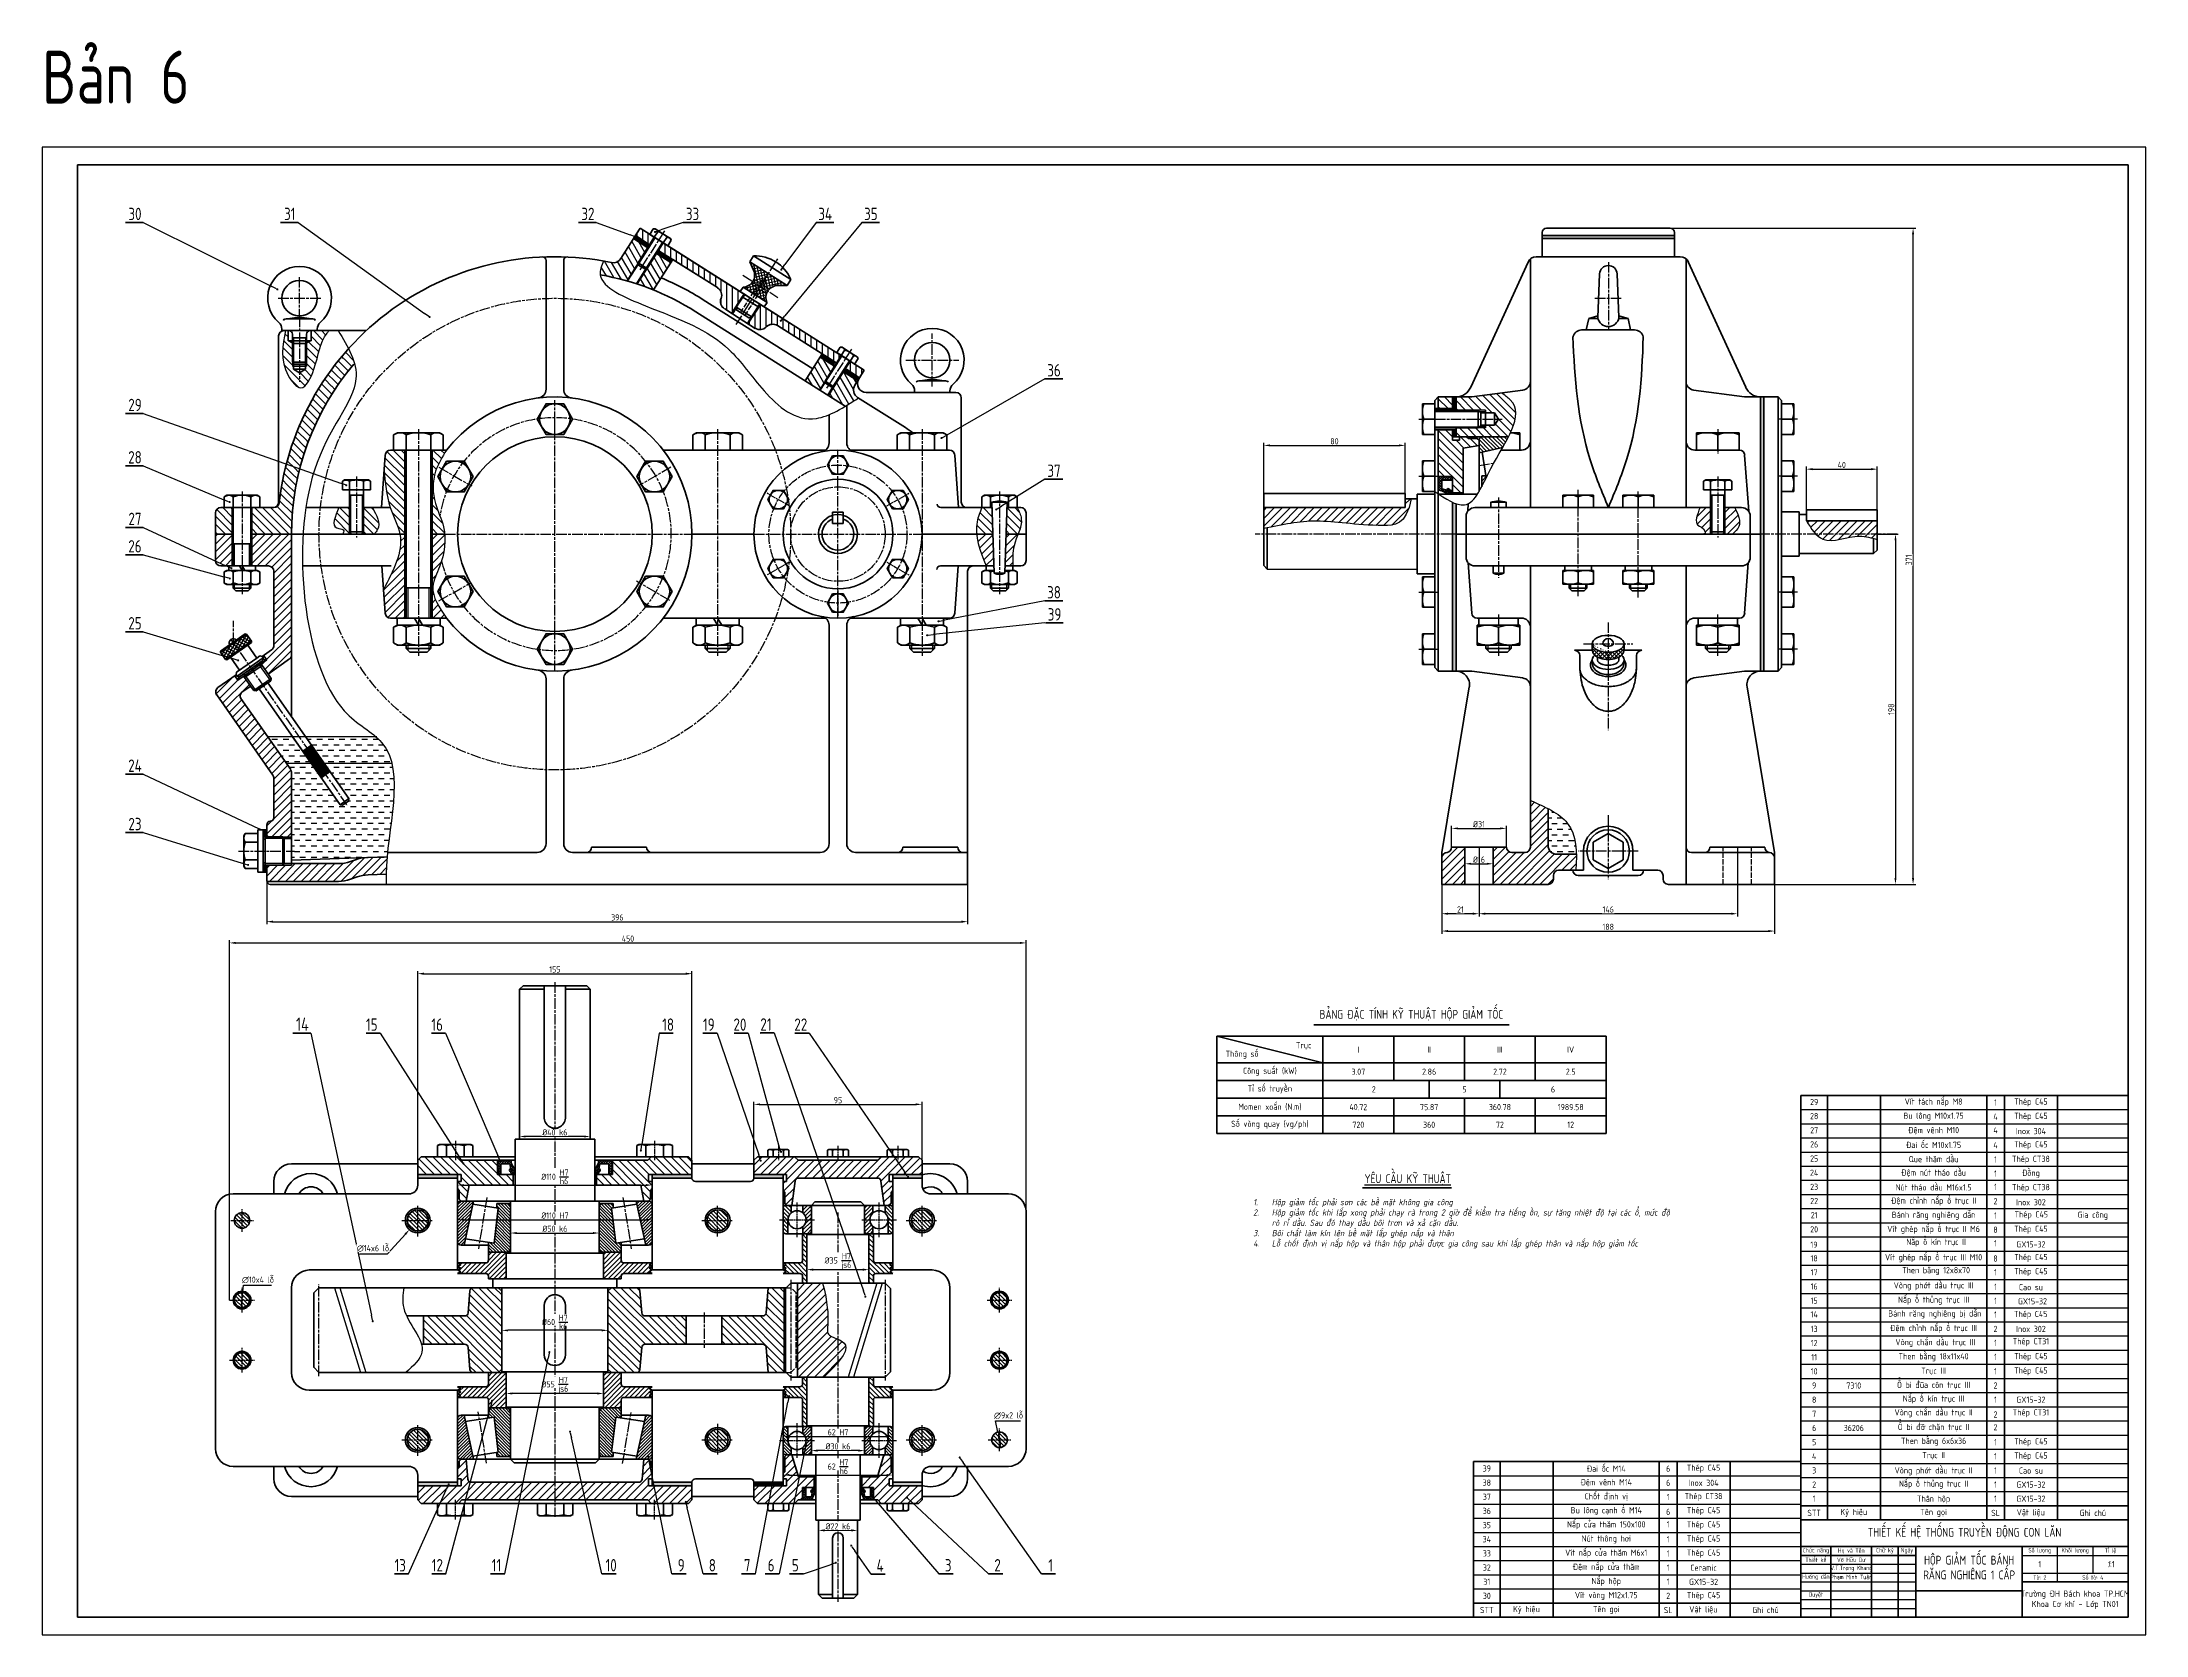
# Model space of a CAD drawing. Header units: millimetres. Extents: x -11122 to -2883, y -3177 to -1688.
# Drawn here: x -4072 to -2883, y -3177 to -2276 of the extents above; entities that cross this region are included whole.
import ezdxf

# ---------------------------------------------------------------- set-up
doc = ezdxf.new("R2010")
doc.units = ezdxf.units.MM
doc.header["$LTSCALE"] = 0.5
for name, pattern in [('AM_ISO02W050', [7.5, 6, -1.5]), ('AM_ISO08W050', [18, 12, -1.5, 3, -1.5]), ('AM_ISO08W050x2', [9, 6, -0.75, 1.5, -0.75])]:
    doc.linetypes.add(name, pattern=pattern)
for name, color, linetype, lineweight in [('A.Net Dam Co Ban', 7, 'Continuous', 50), ('AM_0', 7, 'Continuous', 50), ('AM_0N', 7, 'Continuous', 50), ('AM_3', 6, 'AM_ISO02W050', 25), ('AM_4', 3, 'Continuous', 25), ('AM_5', 3, 'Continuous', 25), ('AM_7', 4, 'AM_ISO08W050', 25), ('AM_8N', 1, 'Continuous', 25), ('duong dam', 7, 'Continuous', 50), ('duong_dam', 7, 'Continuous', 50), ('duong_manh', 3, 'Continuous', 25), ('manh', 3, 'Continuous', 25), ('nét đậm', 7, 'Continuous', 50), ('TEXT', 7, 'Continuous', 25), ('Đường tâm', 4, 'AM_ISO08W050', 25)]:
    doc.layers.add(name, color=color, linetype=linetype, lineweight=lineweight)
doc.styles.get("Standard").update_dxf_attribs({"font": 'tcvn+7284-2003i.ttf', "width": 0.8, "height": 3.5})
doc.styles.add('TCVN', font='tcvn+7284-2003i.ttf', dxfattribs={"width": 0.8, "height": 3.5})
doc.dimstyles.new('MyTemplate$0', dxfattribs={"dimtxt": 3.5, "dimasz": 3.5, "dimexe": 1.5, "dimexo": 0, "dimtad": 1, "dimtoh": 1, "dimdec": 0, "dimzin": 0, "dimtxsty": 'TCVN', "dimcen": 0, "dimclrd": 3, "dimclre": 3, "dimclrt": 1, "dimadec": 0, "dimazin": 0, "dimtfac": 1, "dimtdec": 0, "dimtofl": 0, "dimtmove": 0, "dimatfit": 3, "dimfxl": 1, "dimtfill": 1, "dimtolj": 1, "dimtzin": 0, "dimarcsym": 0})
doc.dimstyles.new('MyTemplate$3', dxfattribs={"dimtxt": 3.5, "dimasz": 3.5, "dimexe": 1.5, "dimexo": 0, "dimtad": 1, "dimtoh": 1, "dimdec": 0, "dimzin": 0, "dimtxsty": 'TCVN', "dimcen": 0, "dimclrd": 3, "dimclre": 3, "dimclrt": 1, "dimadec": 0, "dimazin": 0, "dimtfac": 1, "dimtdec": 0, "dimtofl": 0, "dimtmove": 0, "dimatfit": 3, "dimfxl": 1, "dimtfill": 1, "dimtolj": 1, "dimtzin": 0, "dimarcsym": 0})
pattern_1 = [(45, (4271.791, 16.288), (-2.245064, 2.245064), [])]
pattern_2 = [(135, (4271.5005, 0), (-2.245064, -2.245064), [])]
pattern_3 = [(45, (4271.5005, 0), (-2.245064, 2.245064), [])]
pattern_4 = [(135, (4242.5005, 3.9097), (-0.88388348, -0.88388348), [])]
pattern_5 = [(45, (4242.5005, 3.9097), (-0.88388348, 0.88388348), [])]
pattern_6 = [(45, (-3950.5397, -2554.31), (-2.24506, 2.24506), [])]

msp = doc.modelspace()

# ---------------------------------------------------------------- texts
at = {"attachment_point": 5, "style": 'TCVN'}
for s, width, insert, char_height in [('Bánh răng nghiêng dẫn ', 60.055, (-3003.1, -2939.6), 3.5), ('Vít ghép nắp ổ trục II M6', 60.055, (-3003.1, -2947.6), 3.5), ('Gia công', 40, (-2913.1, -2939.6), 3.5), ('Đệm vênh M14', 60, (-3188.1, -3090.6), 3.5), ('Đai ốc M14', 60, (-3188.1, -3082.6), 3.5), ('Thép C45', 30, (-3133.1, -3082.6), 3.5), ('Inox 304', 30, (-3133.1, -3090.6), 3.5), ('Bu lông cạnh ổ M14', 60, (-3188.1, -3106.6), 3.5), ('Chốt định vị', 60, (-3188.1, -3098.6), 3.5), ('Thép CT38', 30, (-3133.1, -3098.6), 3.5), ('Nắp cửa thăm 150x100', 60, (-3188.1, -3114.6), 3.5), ('Thép C45', 30, (-3133.1, -3106.6), 3.5), ('Thép C45', 30, (-3133.1, -3114.6), 3.5), ('THIẾT KẾ HỆ THỐNG TRUYỀN ĐỘNG CON LĂN', 185, (-2985.6, -3119.1), 5), ('Nút thông hơi', 60, (-3188.1, -3122.6), 3.5), ('Thép C45', 30, (-3133.1, -3122.6), 3.5), ('Số lượng', 20, (-2943.1, -3129.1), 2.5), ('Khối lượng', 20, (-2923.1, -3129.1), 2.5), ('Vít nắp cửa thăm M6x1', 60, (-3188.1, -3130.6), 3.5), ('Đệm nắp cửa thăm', 60, (-3188.1, -3138.6), 3.5), ('Thép C45', 30, (-3133.1, -3130.6), 3.5), ('Ceramic', 30, (-3133.1, -3138.6), 3.5), ('Chức năng', 17, (-3069.6, -3129.1), 2.5), ('Thiết kế', 17, (-3069.6, -3134.2), 2.5), ('V.T.Trọng Khang', 23, (-3049.6, -3139.1), 2.5), ('Võ Hữu Dư', 23, (-3049.6, -3134.1), 2.5), ('Họ và Tên', 23, (-3049.6, -3129.1), 2.5), ('Chữ ký', 15, (-3030.6, -3129.1), 2.5), ('Ngày', 10, (-3018.1, -3129.1), 2.5), ('Tỉ lệ', 20, (-2903.1, -3129.1), 2.5), ('Nắp hộp', 60, (-3188.1, -3146.6), 3.5), ('GX15-32', 30, (-3133.1, -3146.6), 3.5), ('Hướng dẫn', 17, (-3069.6, -3144), 2.5), ('Phạm Minh Tuấn', 23, (-3049.6, -3144.1), 2.5), ('Tờ: 2', 20, (-2943.1, -3144.1), 2.5), ('Số tờ: 4', 40, (-2913.1, -3144.1), 2.5), ('Vít vòng M12x1.75', 60, (-3188.1, -3154.6), 3.5), ('Thép C45', 30, (-3133.1, -3154.6), 3.5), ('Duyệt', 17, (-3069.6, -3154.1), 2.5)]:
    msp.add_mtext_dynamic_manual_height_columns(s, width=width, gutter_width=17.5, heights=[0], dxfattribs=dict(at, insert=insert, char_height=char_height))
at = {"layer": 'A.Net Dam Co Ban', "lineweight": 50, "char_height": 3.5, "attachment_point": 5, "style": 'TCVN'}
for s, width, gutter_width, heights, insert in [('29', 14.945, 15, [0], (-3070.6, -2875.3)), ('1', 10, 15, [0], (-2968.1, -2875.6)), ('Thép C45', 30, 15, [0], (-2948.1, -2875.6)), ('28', 14.945, 15, [0], (-3070.6, -2883.3)), ('4', 10, 15, [0], (-2968.1, -2883.6)), ('Thép C45', 30, 15, [0], (-2948.1, -2883.7)), ('27', 14.945, 15, [0], (-3070.6, -2891.3)), ('26', 14.945, 15, [0], (-3070.6, -2899.3)), ('4', 10, 15, [0], (-2968.1, -2891.3)), ('4', 10, 15, [0], (-2968.1, -2899.8)), ('Thép C45', 30, 15, [0], (-2948.1, -2899.8)), ('Inox 304', 30, 15, [0], (-2948.1, -2891.8)), ('25', 14.945, 15, [0], (-3070.6, -2907.3)), ('1', 10, 15, [0], (-2968.1, -2907.8)), ('Thép CT38', 30, 15, [0], (-2948.1, -2908)), ('Đồng', 30, 15, [0], (-2948.1, -2915.9)), ('24', 14.945, 15, [0], (-3070.6, -2915.3)), ('23', 14.945, 15, [0], (-3070.6, -2923.3)), ('1', 10, 15, [0], (-2968.1, -2915.8)), ('1', 10, 15, [0], (-2968.1, -2923.3)), ('Thép CT38', 30, 15, [0], (-2948.1, -2924)), ('22', 14.945, 15, [0], (-3070.6, -2931.3)), ('2', 10, 15, [0], (-2968.1, -2931.4)), ('Inox 302', 30, 15, [0], (-2948.1, -2932)), ('20', 14.945, 15, [0], (-3070.6, -2947.3)), ('21', 14.945, 15, [0], (-3070.6, -2939.3)), ('8', 10, 15, [0], (-2968.1, -2947.5)), ('1', 10, 15, [0], (-2968.1, -2939.5)), ('Thép C45', 30, 15, [0], (-2948.1, -2947.5)), ('Thép C45', 30, 15, [0], (-2947.9, -2939.4)), ('Nắp ổ kín trục II', 60.055, 15, [0], (-3001.7, -2954.9)), ('1', 10, 15, [0], (-2968.1, -2955.2)), ('GX15-32', 30, 15, [0], (-2948.1, -2955.8)), ('18', 14.945, 15, [0], (-3070.6, -2963.7)), ('17', 14.945, 15, [0], (-3070.6, -2971.6)), ('Then bằng 12x8x70', 60.055, 15, [0], (-3001.7, -2970.9)), ('8', 10, 15, [0], (-2968.1, -2963.8)), ('1', 10, 15, [0], (-2968.1, -2971.6)), ('Thép C45', 30, 15, [0], (-2948.1, -2963.5)), ('Thép C45', 30, 15, [0], (-2948.1, -2971.5)), ('16', 14.945, 15, [0], (-3070.6, -2979.6)), ('Vòng phớt dầu trục III', 60.055, 15, [0], (-3003.1, -2979.5)), ('1', 10, 15, [0], (-2968.1, -2979.8)), ('Cao su', 30, 15, [0], (-2948.1, -2980)), ('15', 14.945, 15, [0], (-3070.6, -2987.6)), ('14', 14.945, 15, [0], (-3070.6, -2995.4)), ('Bánh răng nghiêng bị dẫn', 60.055, 15, [0], (-3002.4, -2995.4)), ('1', 10, 15, [1.27], (-2968.1, -2987.7)), ('1', 10, 15, [0], (-2968.1, -2995.5)), ('Thép C45', 30, 15, [0], (-2948.2, -2995.7)), ('GX15-32', 30, 15, [0], (-2947.2, -2988)), ('13', 14.945, 15, [0], (-3070.6, -3003.6)), ('2', 10, 15, [0], (-2968.1, -3003.6)), ('Inox 302', 30, 15, [0], (-2948.1, -3003.6)), ('12', 14.945, 15, [0], (-3070.6, -3011.6)), ('11', 14.945, 15, [0], (-3070.6, -3019.6)), ('1', 10, 15, [0], (-2968.1, -3011.5)), ('1', 10, 15, [0], (-2968.1, -3019.4)), ('Thép CT31', 30, 15, [0], (-2948.1, -3011.1)), ('Thép C45', 30, 15, [0], (-2948.1, -3019.5)), ('10', 14.945, 15, [0], (-3070.6, -3027.6)), ('Trục III', 60.055, 15, [0], (-3003.1, -3027.6)), ('1', 10, 15, [0], (-2968.1, -3027.6)), ('Thép C45', 30, 15, [0], (-2948.1, -3027.6)), ('9', 14.945, 15, [0], (-3070.6, -3035.6)), ('8', 14.945, 15, [0], (-3070.6, -3043.6)), ('Nắp ổ kín trục III', 60.055, 15, [0], (-3003.1, -3043.5)), ('2', 10, 15, [0], (-2968.1, -3035.6)), ('1', 10, 15, [0], (-2968.1, -3043.6)), ('GX15-32', 30, 15, [0], (-2948.1, -3043.6)), ('7', 14.945, 15, [0], (-3070.6, -3051.6)), ('Vòng chắn dầu trục II', 60.055, 15, [0], (-3003.1, -3051.3)), ('Ổ bi đỡ chặn trục II', 60.055, 15, [0], (-3003.1, -3059.4)), ('2', 10, 15, [0], (-2968.1, -3052)), ('Thép CT31', 30, 15, [0], (-2948.1, -3051.3)), ('5', 14.945, 15, [0], (-3070.6, -3067.6)), ('6', 14.945, 15, [0], (-3070.6, -3059.6)), ('Then bằng 6x6x36 ', 60.055, 15, [0], (-3003.1, -3067.4)), ('2', 10, 15, [0], (-2968.1, -3059.2)), ('1', 10, 15, [0], (-2968.1, -3067.6)), ('Thép C45', 30, 15, [0], (-2948.1, -3067.7)), ('4', 14.945, 15, [0], (-3070.6, -3075.6)), ('Trục II', 60.055, 15, [0], (-3003.1, -3075.3)), ('1', 10, 15, [0], (-2968.1, -3075.6)), ('Thép C45', 30, 15, [0], (-2948.1, -3075.7)), ('39', 14.945, 15, [0], (-3255.6, -3082.5)), ('38', 14.945, 15, [0], (-3255.6, -3090.5)), ('6', 10, 15, [0], (-3153.1, -3082.6)), ('6', 10, 15, [0], (-3153.1, -3090.6)), ('3', 14.945, 15, [0], (-3070.6, -3083.6)), ('2', 14.945, 15, [0], (-3070.6, -3091.6)), ('Vòng phớt dầu trục II', 60.055, 15, [0], (-3003.1, -3084.1)), ('Nắp ổ thủng trục II', 60.055, 15, [0], (-3003.1, -3091.6)), ('1', 10, 15, [0], (-2968.1, -3083.6)), ('1', 10, 15, [0], (-2968.1, -3091.6)), ('GX15-32', 30, 15, [0], (-2948.1, -3091.6)), ('Cao su', 30, 15, [0], (-2948.1, -3083.7)), ('37', 14.945, 15, [0], (-3255.6, -3098.5)), ('1', 10, 15, [0], (-3153.1, -3098.6)), ('1', 14.945, 15, [0], (-3070.6, -3099.6)), ('Thân hộp', 60.055, 15, [0], (-3003.1, -3100.1)), ('1', 10, 15, [0], (-2968.1, -3099.6)), ('GX15-32', 30, 15, [0], (-2948.1, -3099.6)), ('36', 14.945, 15, [0], (-3255.6, -3106.5)), ('35', 14.945, 15, [0], (-3255.6, -3114.5)), ('6', 10, 15, [0], (-3153.1, -3107)), ('1', 10, 15, [0], (-3153.1, -3114.1)), ('STT', 14.945, 17.5, [0], (-3070.6, -3107.6)), ('Ký hiệu', 29.856, 17.5, [0], (-3048.2, -3107.6)), ('Tên gọi', 60.055, 17.5, [0], (-3003.1, -3107.6)), ('SL', 10, 17.5, [0], (-2968.1, -3107.6)), ('Vật liệu', 29.856, 17.5, [0], (-2948.2, -3107.6)), ('Ghi chú', 40, 17.5, [0], (-2913.1, -3107.6)), ('34', 14.945, 15, [0], (-3255.6, -3122.5)), ('1', 10, 15, [0], (-3153.1, -3122.6)), ('33', 14.945, 15, [0], (-3255.6, -3130.5)), ('32', 14.945, 15, [0], (-3255.6, -3138.5)), ('1', 10, 15, [0], (-3153.1, -3130.6)), ('1', 10, 15, [0], (-3153.1, -3138.6)), ('31', 14.945, 15, [0], (-3255.6, -3146.5)), ('1', 10, 15, [0], (-3153.1, -3146.5)), ('STT', 14.945, 17.5, [0], (-3255.6, -3162.5)), ('30', 14.945, 15, [0], (-3255.6, -3154.5)), ('Ký hiệu', 29.856, 17.5, [0], (-3233.2, -3162.5)), ('Tên gọi', 60.055, 17.5, [0], (-3188.1, -3162.5)), ('SL', 10, 17.5, [0], (-3153.1, -3162.5)), ('2', 10, 15, [0], (-3153.1, -3154.5)), ('Vật liệu', 29.856, 17.5, [0], (-3133.2, -3162.5)), ('Ghi chú', 40, 17.5, [0], (-3098.1, -3162.5))]:
    msp.add_mtext_dynamic_manual_height_columns(s, width=width, gutter_width=gutter_width, heights=heights, dxfattribs=dict(at, insert=insert))
at = {"layer": 'A.Net Dam Co Ban', "lineweight": 50, "insert": (-3070.7, -2956), "char_height": 3.5, "attachment_point": 5, "style": 'TCVN'}
msp.add_mtext('19', dxfattribs=at)
at = {"layer": 'AM_0', "style": 'TCVN'}
for s, width, insert, char_height, attachment_point in [('Bản 6', 196.687, (-4072.1, -2281), 30, 1), ('IV', 40, (-3208.2, -2845.7), 3.5, 5), ('2.5', 40, (-3208.2, -2858.2), 3.5, 5), ('75.87', 40, (-3288.2, -2878.2), 3.5, 5), ('5', 40, (-3268.2, -2868.2), 3.5, 5), ('360.78', 40, (-3248.2, -2878.2), 3.5, 5), ('6', 60, (-3218.2, -2868.2), 3.5, 5), ('1989.58', 40, (-3208.2, -2878.2), 3.5, 5), ('12', 40, (-3208.2, -2888.2), 3.5, 5), ('Then bằng 18x11x40', 60.055, (-3003.1, -3019.6), 3.5, 5), ('Ổ bi đũa côn trục III', 60.055, (-3003.1, -3035.6), 3.5, 5), ('7310', 30, (-3048.2, -3035.6), 3.5, 5), ('36206', 30, (-3048.2, -3059.6), 3.5, 5)]:
    msp.add_mtext_dynamic_manual_height_columns(s, width=width, gutter_width=17.5, heights=[0], dxfattribs=dict(at, insert=insert, char_height=char_height, attachment_point=attachment_point))
at = {"layer": 'AM_0', "lineweight": 25, "char_height": 3.5, "attachment_point": 5, "style": 'TCVN'}
for s, insert in [('Vít tách nắp M8', (-3003.1, -2875.6)), ('Bu lông M10x1.75', (-3003.1, -2883.6)), ('Đai ốc M10x1.75', (-3003.1, -2899.6)), ('Đệm vênh M10', (-3003.1, -2891.6)), ('Đệm nút tháo dầu', (-3003.1, -2915.6)), ('Que thăm dầu', (-3003.1, -2907.6)), ('Nút tháo dầu M16x1.5', (-3003.1, -2923.6)), ('Đệm chỉnh nắp ổ trục II', (-3003.1, -2931.6)), ('Vít ghép nắp ổ trục III M10', (-3003.1, -2963.6)), ('Nắp ổ thủng trục III', (-3003.1, -2987.6)), ('Đệm chỉnh nắp ổ trục III', (-3003.1, -3003.6)), (' Vòng chắn dầu trục III', (-3003.1, -3011.6))]:
    msp.add_mtext_dynamic_manual_height_columns(s, width=60.055, gutter_width=12.7, heights=[0], dxfattribs=dict(at, insert=insert))
at = {"layer": 'AM_5', "color": 1, "char_height": 7, "attachment_point": 8}
for s, insert in [('30', (-4019.6, -2376.8)), ('31', (-3932.1, -2376.8)), ('32', (-3763.6, -2376.8)), ('33', (-3704.5, -2376.8)), ('34', (-3629.5, -2376.8)), ('35', (-3603.7, -2376.8)), ('36', (-3500.2, -2465.2)), ('29', (-4019.6, -2484.8)), ('28', (-4019.6, -2514.4)), ('37', (-3500.2, -2522)), ('27', (-4019.6, -2549.2)), ('26', (-4019.6, -2564.7)), ('38', (-3500.2, -2590.7)), ('25', (-4019.6, -2608.2)), ('39', (-3499.9, -2603.2)), ('24', (-4019.6, -2688.7)), ('23', (-4019.6, -2721.7)), ('13', (-3869.7, -3140.7)), ('12', (-3848.7, -3140.7)), ('11', (-3815.3, -3140.7)), ('10', (-3750.5, -3140.7)), ('9', (-3710.9, -3140.7)), ('8', (-3693.3, -3140.7)), ('7', (-3673.6, -3140.7)), ('6', (-3660.1, -3140.7)), ('5', (-3646.4, -3140.7)), ('4', (-3598.5, -3140.9)), ('3', (-3560, -3140.7)), ('2', (-3532.1, -3140.7)), ('1', (-3502.1, -3140.7))]:
    msp.add_mtext(s, dxfattribs=dict(at, insert=insert))
at = {"layer": 'duong_dam', "char_height": 3.5, "attachment_point": 5, "style": 'TCVN'}
for s, width, insert in [('III', 40, (-3248.2, -2845.7)), ('{\\fTCVN 7284|b0|i0|c163|p34;2}.72', 40, (-3248.2, -2858.2)), ('\\pt10.5;72', 40, (-3248.2, -2888.2)), ('1', 20, (-2943.1, -3136.6))]:
    msp.add_mtext_dynamic_manual_height_columns(s, width=width, gutter_width=17.5, heights=[0], dxfattribs=dict(at, insert=insert))
at = {"layer": 'duong_dam', "attachment_point": 5}
for s, width, insert, char_height in [('HỘP GIẢM TỐC BÁNH RĂNG NGHIÊNG 1 CẤP', 60, (-2983, -3138.5), 5), ('Trường ĐH Bách khoa TP.HCM\\PKhoa Cơ khí - Lớp TN01', 78.383, (-2923.1, -3156.7), 3.5)]:
    msp.add_mtext_dynamic_manual_height_columns(s, width=width, gutter_width=17.5, heights=[0], dxfattribs=dict(at, insert=insert, char_height=char_height))
at = {"layer": 'duong_dam', "insert": (-2902.9, -3136.6), "char_height": 3.5, "width": 9.038, "attachment_point": 5, "style": 'TCVN'}
msp.add_mtext('{\\fTCVN 7284|b0|i1|c163|p34;1}:1', dxfattribs=at)
at = {"layer": 'TEXT', "style": 'TCVN'}
for s, width, gutter_width, insert, char_height, attachment_point in [('BẢNG ĐẶC TÍNH KỸ THUẬT HỘP GIẢM TỐC', 180.879, 35, (-3298.2, -2826.3), 5, 5), ('Trục', 25.106, 35, (-3359.1, -2843.6), 3.5, 5), ('Thông số', 27.259, 35, (-3393.9, -2848.6), 3.5, 5), ('I', 40, 35, (-3328.2, -2845.7), 3.5, 5), ('II', 40, 35, (-3288.2, -2845.7), 3.5, 5), ('Công suất (kW)', 60, 35, (-3378.2, -2858.2), 3.5, 5), ('Tỉ số truyền', 60, 35, (-3378.2, -2868.2), 3.5, 5), ('3.07', 40, 35, (-3328.2, -2858.2), 3.5, 5), ('2.86', 40, 35, (-3288.2, -2858.2), 3.5, 5), ('Momen xoắn (N.m)', 60, 35, (-3378.2, -2878.2), 3.5, 5), ('40.72', 40, 35, (-3328.2, -2878.2), 3.5, 5), ('2', 46.667, 35, (-3319.5, -2868.2), 3.5, 5), ('Số vòng quay (vg/ph)', 60, 35, (-3378.2, -2888.2), 3.5, 5), ('720', 40, 35, (-3328.2, -2888.2), 3.5, 5), ('360', 40, 35, (-3288.2, -2888.2), 3.5, 5), ('{\\fTCVN 7284|b1|i0|c0|p34;\\LYÊU CẦU KỸ THUẬT}', 145.071, 20, (-3324.7, -2919.2), 5, 4), ('\\pi-10.5,l14,t14;{\\fTCVN 7284|b0|i1|c163|p34;1.^IHộp giảm tốc phải sơn các bề mặt không gia công\\P2.^IHộp giảm tốc khi lắp xong phải chạy rà trong 2 giờ để kiểm tra tiếng ồn, sự tăng nhiệt độ tại các ổ, mức độ rò rỉ dầu. Sau đó thay dầu bôi trơn và xả cặn dầu.\\P3.^IBôi chất làm kín lên bề mặt lắp ghép nắp và thân \\P4.^ILỗ chốt định vị nắp hộp và thân hộp phải được gia công sau khi lắp ghép thân và nắp hộp giảm tốc}', 196.972, 20, (-3391.1, -2930.2), 3.5, 1)]:
    msp.add_mtext_dynamic_manual_height_columns(s, width=width, gutter_width=gutter_width, heights=[0], dxfattribs=dict(at, insert=insert, char_height=char_height, attachment_point=attachment_point))

# ---------------------------------------------------------------- blocks, each defined once
blk = doc.blocks.new('*D228')
at = {"layer": 'AM_5', "color": 3, "lineweight": -2, "transparency": 16777216}
for p, q in [((-3807.3, -2946.3), (-3807.3, -2950.9)), ((-3757.3, -2946.3), (-3757.3, -2950.9)), ((-3803.8, -2949.4), (-3760.8, -2949.4))]:
    blk.add_line(p, q, dxfattribs=at)
at = {"layer": 'AM_5', "color": 3, "transparency": 16777216}
for points in [[(-3803.8, -2948.8), (-3803.8, -2950), (-3807.3, -2949.4)], [(-3760.8, -2948.8), (-3760.8, -2950), (-3757.3, -2949.4)]]:
    blk.add_solid(points, dxfattribs=at)
at = {"layer": 'AM_5', "color": 1, "transparency": 16777216, "insert": (-3782.3, -2947), "char_height": 3.5, "attachment_point": 5, "style": 'TCVN', "bg_fill": 3, "box_fill_scale": 1.1, "bg_fill_color": 256, "bg_fill_true_color": 13158600, "bg_fill_transparency": 0}
blk.add_mtext('\\A1;%%c50{}{\\C2; k6}', dxfattribs=at)
blk = doc.blocks.new('*D229')
at = {"layer": 'AM_5', "color": 3, "lineweight": -2, "transparency": 16777216}
for p, q in [((-3802.3, -2875.9), (-3802.3, -2896.3)), ((-3762.3, -2875.9), (-3762.3, -2896.3)), ((-3765.8, -2894.8), (-3798.8, -2894.8))]:
    blk.add_line(p, q, dxfattribs=at)
at = {"layer": 'AM_5', "color": 3, "transparency": 16777216}
for points in [[(-3798.8, -2894.3), (-3798.8, -2895.4), (-3802.3, -2894.8)], [(-3765.8, -2894.3), (-3765.8, -2895.4), (-3762.3, -2894.8)]]:
    blk.add_solid(points, dxfattribs=at)
at = {"layer": 'AM_5', "color": 1, "transparency": 16777216, "insert": (-3782.3, -2892.5), "char_height": 3.5, "attachment_point": 5, "style": 'TCVN', "bg_fill": 3, "box_fill_scale": 1.1, "bg_fill_color": 256, "bg_fill_true_color": 13158600, "bg_fill_transparency": 0}
blk.add_mtext('\\A1;%%C40{}{\\C2; k6}', dxfattribs=at)
blk = doc.blocks.new('*D230')
at = {"layer": 'AM_5', "color": 3, "lineweight": -2, "transparency": 16777216}
for p, q in [((-3812.3, -3004.3), (-3812.3, -3005.9)), ((-3755.8, -3004.4), (-3808.8, -3004.4)), ((-3752.3, -3004.3), (-3752.3, -3005.9))]:
    blk.add_line(p, q, dxfattribs=at)
at = {"layer": 'AM_5', "color": 3, "transparency": 16777216}
for points in [[(-3808.8, -3003.9), (-3808.8, -3005), (-3812.3, -3004.4)], [(-3755.8, -3003.9), (-3755.8, -3005), (-3752.3, -3004.4)]]:
    blk.add_solid(points, dxfattribs=at)
at = {"layer": 'AM_5', "color": 1, "transparency": 16777216, "insert": (-3782.3, -2999.7), "char_height": 3.5, "attachment_point": 5, "style": 'TCVN', "bg_fill": 3, "box_fill_scale": 1.1, "bg_fill_color": 256, "bg_fill_true_color": 13158600, "bg_fill_transparency": 0}
blk.add_mtext('\\A1;%%c60{}{\\C2; \\SH7/k6;}', dxfattribs=at)
blk = doc.blocks.new('*D231')
at = {"layer": 'AM_5', "color": 3, "lineweight": -2, "transparency": 16777216}
for p, q in [((-3809.8, -3038.1), (-3809.8, -3041.6)), ((-3758.3, -3040.1), (-3806.3, -3040.1)), ((-3754.8, -3038.3), (-3754.8, -3041.6))]:
    blk.add_line(p, q, dxfattribs=at)
at = {"layer": 'AM_5', "color": 3, "transparency": 16777216}
for points in [[(-3806.3, -3039.5), (-3806.3, -3040.7), (-3809.8, -3040.1)], [(-3758.3, -3039.5), (-3758.3, -3040.7), (-3754.8, -3040.1)]]:
    blk.add_solid(points, dxfattribs=at)
at = {"layer": 'AM_5', "color": 1, "transparency": 16777216, "insert": (-3782.3, -3034.9), "char_height": 3.5, "attachment_point": 5, "style": 'TCVN', "bg_fill": 3, "box_fill_scale": 1.1, "bg_fill_color": 256, "bg_fill_true_color": 13158600, "bg_fill_transparency": 0}
blk.add_mtext('\\A1;%%c55{}{\\C2; \\SH7/js6;}', dxfattribs=at)
blk = doc.blocks.new('*D226')
at = {"color": 3, "lineweight": -2, "transparency": 16777216}
for p, q in [((-3837.3, -2922.3), (-3837.3, -2920.8)), ((-3833.8, -2922.3), (-3730.8, -2922.3)), ((-3727.3, -2922.3), (-3727.3, -2920.8))]:
    blk.add_line(p, q, dxfattribs=at)
at = {"color": 3, "transparency": 16777216}
for points in [[(-3833.8, -2921.7), (-3833.8, -2922.9), (-3837.3, -2922.3)], [(-3730.8, -2921.7), (-3730.8, -2922.9), (-3727.3, -2922.3)]]:
    blk.add_solid(points, dxfattribs=at)
at = {"color": 1, "transparency": 16777216, "insert": (-3782.3, -2917.6), "char_height": 3.5, "attachment_point": 5, "style": 'TCVN', "bg_fill": 3, "box_fill_scale": 1.1, "bg_fill_color": 256, "bg_fill_true_color": 13158600, "bg_fill_transparency": 0}
blk.add_mtext('\\A1;%%c110{}{\\C2; \\SH7/h6;}', dxfattribs=at)
blk = doc.blocks.new('Vitnapcuatham')
at = {"layer": 'AM_0'}
for p, q in [((-7790.6, -2456.9), (-7799.7, -2471.4)), ((-7794.7, -2474.6), (-7785.5, -2460.2)), ((-7791.1, -2452.2), (-7793.1, -2455.3)), ((-7793.1, -2455.3), (-7788, -2458.5)), ((-7791.1, -2452.2), (-7790.1, -2452.3)), ((-7788.6, -2453.8), (-7790.6, -2456.9)), ((-7790.6, -2456.9), (-7785.5, -2460.2)), ((-7785.5, -2460.2), (-7790.6, -2456.9)), ((-7785.8, -2455), (-7790.1, -2452.3)), ((-7783, -2461.8), (-7788, -2458.5)), ((-7785.8, -2455), (-7781.5, -2457.7)), ((-7783.5, -2457), (-7785.5, -2460.2)), ((-7781, -2458.6), (-7783, -2461.8)), ((-7781, -2458.6), (-7781.5, -2457.7)), ((-7799.7, -2471.4), (-7799.4, -2472.6)), ((-7799.7, -2471.4), (-7794.7, -2474.6)), ((-7799.4, -2472.6), (-7795.9, -2474.9)), ((-7794.7, -2474.6), (-7795.9, -2474.9))]:
    blk.add_line(p, q, dxfattribs=at)
for centre, radius, start, end in [((-7790.8, -2454.6), 2.37, 19.1649, 87.6632), ((-7790.6, -2462.6), 9, 57.6632, 77.1344), ((-7790.6, -2462.6), 9, 38.1919, 57.6632), ((-7783.3, -2459.4), 2.37, 27.6632, 96.1614)]:
    blk.add_arc(centre, radius, start, end, dxfattribs=at)
at = {"layer": 'AM_4'}
for p, q in [((-7790.2, -2457.2), (-7799.6, -2472)), ((-7795.3, -2474.7), (-7785.9, -2459.9)), ((-7799.7, -2471.4), (-7802.9, -2476.4)), ((-7792.9, -2461.4), (-7799.6, -2472)), ((-7788.6, -2464.1), (-7795.3, -2474.7)), ((-7794.7, -2474.6), (-7797.8, -2479.6))]:
    blk.add_line(p, q, dxfattribs=at)
blk = doc.blocks.new('*D235')
at = {"color": 3, "lineweight": -2, "transparency": 16777216}
for p, q in [((-3945.1, -2750), (-3945.1, -2774.9)), ((-3549, -2752.3), (-3549, -2774.9)), ((-3941.6, -2773.4), (-3552.5, -2773.4))]:
    blk.add_line(p, q, dxfattribs=at)
at = {"color": 3, "transparency": 16777216}
for points in [[(-3941.6, -2772.8), (-3941.6, -2774), (-3945.1, -2773.4)], [(-3552.5, -2772.8), (-3552.5, -2774), (-3549, -2773.4)]]:
    blk.add_solid(points, dxfattribs=at)
at = {"color": 1, "transparency": 16777216, "insert": (-3747, -2771), "char_height": 3.5, "attachment_point": 5, "style": 'TCVN', "bg_fill": 3, "box_fill_scale": 1.1, "bg_fill_color": 256, "bg_fill_true_color": 13158600, "bg_fill_transparency": 0}
blk.add_mtext('\\A1;396', dxfattribs=at)
blk = doc.blocks.new('*D236')
at = {"color": 3, "lineweight": -2, "transparency": 16777216}
for p, q in [((-3281, -2752.3), (-3281, -2780.2)), ((-3093, -2752.3), (-3093, -2780.2)), ((-3277.5, -2778.7), (-3096.5, -2778.7))]:
    blk.add_line(p, q, dxfattribs=at)
at = {"color": 3, "transparency": 16777216}
for points in [[(-3277.5, -2778.1), (-3277.5, -2779.3), (-3281, -2778.7)], [(-3096.5, -2778.1), (-3096.5, -2779.3), (-3093, -2778.7)]]:
    blk.add_solid(points, dxfattribs=at)
at = {"color": 1, "transparency": 16777216, "insert": (-3187, -2776.3), "char_height": 3.5, "attachment_point": 5, "style": 'TCVN', "bg_fill": 3, "box_fill_scale": 1.1, "bg_fill_color": 256, "bg_fill_true_color": 13158600, "bg_fill_transparency": 0}
blk.add_mtext('\\A1;188', dxfattribs=at)
blk = doc.blocks.new('*D225')
at = {"color": 3, "lineweight": -2, "transparency": 16777216}
for p, q in [((-3152, -2381.4), (-3013.2, -2381.4)), ((-3014.7, -2748.8), (-3014.7, -2384.9)), ((-3091.2, -2752.3), (-3013.2, -2752.3))]:
    blk.add_line(p, q, dxfattribs=at)
at = {"color": 3, "transparency": 16777216}
for points in [[(-3015.3, -2384.9), (-3014.1, -2384.9), (-3014.7, -2381.4)], [(-3015.3, -2748.8), (-3014.1, -2748.8), (-3014.7, -2752.3)]]:
    blk.add_solid(points, dxfattribs=at)
at = {"color": 1, "transparency": 16777216, "insert": (-3017.1, -2568.9), "char_height": 3.5, "attachment_point": 5, "rotation": 90, "style": 'TCVN', "bg_fill": 3, "box_fill_scale": 1.1, "bg_fill_color": 256, "bg_fill_true_color": 13158600, "bg_fill_transparency": 0}
blk.add_mtext('\\A1;371', dxfattribs=at)
blk = doc.blocks.new('M10_dau_lu_long')
at = {"layer": 'AM_0'}
for p, q in [((3376.7, 3414.7), (3375.6, 3414)), ((3375.6, 3407.7), (3375.6, 3414)), ((3394.4, 3414.7), (3376.7, 3414.7)), ((3394.4, 3414.7), (3376.7, 3414.7)), ((3380.6, 3407.7), (3380.6, 3414)), ((3390.6, 3407.7), (3390.6, 3414)), ((3394.4, 3414.7), (3395.6, 3414)), ((3395.6, 3407.7), (3395.6, 3414)), ((3395.6, 3407.7), (3375.6, 3407.7))]:
    blk.add_line(p, q, dxfattribs=at)
for centre, radius, start, end in [((3378.1, 3409.7), 5, 60, 120), ((3385.6, 3395.7), 19, 74.7385, 105.2615), ((3393.1, 3409.7), 5, 60, 120)]:
    blk.add_arc(centre, radius, start, end, dxfattribs=at)
blk = doc.blocks.new('Đệm vênh M10')
at = {"layer": 'AM_0', "lineweight": 50}
for p, q in [((-8238.1, -2574.8), (-8238.1, -2572.3)), ((-8223, -2574.8), (-8238.1, -2574.8)), ((-8230.6, -2574.8), (-8232, -2572.3)), ((-8230.6, -2572.3), (-8229.1, -2574.8)), ((-8223, -2574.8), (-8223, -2572.3))]:
    blk.add_line(p, q, dxfattribs=at)
blk = doc.blocks.new('*D237')
at = {"color": 3, "lineweight": -2, "transparency": 16777216}
for p, q in [((-3268, -2731.3), (-3268, -2742.2)), ((-3252, -2731.3), (-3252, -2742.2)), ((-3264.5, -2740.7), (-3255.5, -2740.7))]:
    blk.add_line(p, q, dxfattribs=at)
at = {"color": 3, "transparency": 16777216}
for points in [[(-3264.5, -2740.1), (-3264.5, -2741.2), (-3268, -2740.7)], [(-3255.5, -2740.1), (-3255.5, -2741.2), (-3252, -2740.7)]]:
    blk.add_solid(points, dxfattribs=at)
at = {"color": 1, "transparency": 16777216, "insert": (-3260, -2738.3), "char_height": 3.5, "attachment_point": 5, "style": 'TCVN', "bg_fill": 3, "box_fill_scale": 1.1, "bg_fill_color": 256, "bg_fill_true_color": 13158600, "bg_fill_transparency": 0}
blk.add_mtext('%%c16', dxfattribs=at)
blk = doc.blocks.new('*D238')
at = {"color": 3, "lineweight": -2, "transparency": 16777216}
for p, q in [((-3275.5, -2731.3), (-3275.5, -2719.2)), ((-3272, -2720.7), (-3248, -2720.7)), ((-3244.5, -2731.3), (-3244.5, -2719.2))]:
    blk.add_line(p, q, dxfattribs=at)
at = {"color": 3, "transparency": 16777216}
for points in [[(-3272, -2720.1), (-3272, -2721.2), (-3275.5, -2720.7)], [(-3248, -2720.1), (-3248, -2721.2), (-3244.5, -2720.7)]]:
    blk.add_solid(points, dxfattribs=at)
at = {"color": 1, "transparency": 16777216, "insert": (-3260, -2718.3), "char_height": 3.5, "attachment_point": 5, "style": 'TCVN', "bg_fill": 3, "box_fill_scale": 1.1, "bg_fill_color": 256, "bg_fill_true_color": 13158600, "bg_fill_transparency": 0}
blk.add_mtext('%%c31', dxfattribs=at)
blk = doc.blocks.new('*D239')
at = {"color": 3, "lineweight": -2, "transparency": 16777216}
for p, q in [((-3035, -2554.3), (-3023.1, -2554.3)), ((-3024.6, -2557.8), (-3024.6, -2748.8)), ((-3093, -2752.3), (-3023.1, -2752.3))]:
    blk.add_line(p, q, dxfattribs=at)
at = {"color": 3, "transparency": 16777216}
for points in [[(-3025.2, -2557.8), (-3024.1, -2557.8), (-3024.6, -2554.3)], [(-3025.2, -2748.8), (-3024.1, -2748.8), (-3024.6, -2752.3)]]:
    blk.add_solid(points, dxfattribs=at)
at = {"color": 1, "transparency": 16777216, "insert": (-3027, -2653.3), "char_height": 3.5, "attachment_point": 5, "rotation": 90, "style": 'TCVN', "bg_fill": 3, "box_fill_scale": 1.1, "bg_fill_color": 256, "bg_fill_true_color": 13158600, "bg_fill_transparency": 0}
blk.add_mtext('\\A1;198', dxfattribs=at)
blk = doc.blocks.new('*D244')
at = {"layer": 'AM_5', "color": 3, "lineweight": -2, "transparency": 16777216}
for p, q in [((-3260, -2731.3), (-3260, -2770.4)), ((-3114, -2731.3), (-3114, -2770.4)), ((-3117.5, -2768.9), (-3256.5, -2768.9))]:
    blk.add_line(p, q, dxfattribs=at)
at = {"layer": 'AM_5', "color": 3, "transparency": 16777216}
for points in [[(-3256.5, -2768.3), (-3256.5, -2769.5), (-3260, -2768.9)], [(-3117.5, -2768.3), (-3117.5, -2769.5), (-3114, -2768.9)]]:
    blk.add_solid(points, dxfattribs=at)
at = {"layer": 'AM_5', "color": 1, "transparency": 16777216, "insert": (-3187, -2766.5), "char_height": 3.5, "attachment_point": 5, "style": 'TCVN', "bg_fill": 3, "box_fill_scale": 1.1, "bg_fill_color": 256, "bg_fill_true_color": 13158600, "bg_fill_transparency": 0}
blk.add_mtext('\\A1;146', dxfattribs=at)
blk = doc.blocks.new('*D245')
at = {"layer": 'AM_5', "color": 3, "lineweight": -2, "transparency": 16777216}
for p, q in [((-3260, -2731.3), (-3260, -2770.4)), ((-3281, -2752.3), (-3281, -2770.4)), ((-3263.5, -2768.9), (-3277.5, -2768.9))]:
    blk.add_line(p, q, dxfattribs=at)
at = {"layer": 'AM_5', "color": 3, "transparency": 16777216}
for points in [[(-3277.5, -2768.3), (-3277.5, -2769.5), (-3281, -2768.9)], [(-3263.5, -2768.3), (-3263.5, -2769.5), (-3260, -2768.9)]]:
    blk.add_solid(points, dxfattribs=at)
at = {"layer": 'AM_5', "color": 1, "transparency": 16777216, "insert": (-3270.5, -2766.5), "char_height": 3.5, "attachment_point": 5, "style": 'TCVN', "bg_fill": 3, "box_fill_scale": 1.1, "bg_fill_color": 256, "bg_fill_true_color": 13158600, "bg_fill_transparency": 0}
blk.add_mtext('\\A1;21', dxfattribs=at)
blk = doc.blocks.new('*D232')
at = {"layer": 'AM_5', "color": 3, "lineweight": -2, "transparency": 16777216}
for p, q in [((-3639.8, -2967.8), (-3639.8, -2971.6)), ((-3636.3, -2970.1), (-3608.3, -2970.1)), ((-3604.8, -2967.8), (-3604.8, -2971.6))]:
    blk.add_line(p, q, dxfattribs=at)
at = {"layer": 'AM_5', "color": 3, "transparency": 16777216}
for points in [[(-3636.3, -2969.5), (-3636.3, -2970.7), (-3639.8, -2970.1)], [(-3608.3, -2969.5), (-3608.3, -2970.7), (-3604.8, -2970.1)]]:
    blk.add_solid(points, dxfattribs=at)
at = {"layer": 'AM_5', "color": 1, "transparency": 16777216, "insert": (-3622.3, -2964.9), "char_height": 3.5, "attachment_point": 5, "style": 'TCVN', "bg_fill": 3, "box_fill_scale": 1.1, "bg_fill_color": 256, "bg_fill_true_color": 13158600, "bg_fill_transparency": 0}
blk.add_mtext('\\A1;%%c35{}{\\C2; \\SH7/js6;}', dxfattribs=at)
blk = doc.blocks.new('*D233')
at = {"layer": 'AM_5', "color": 3, "lineweight": -2, "transparency": 16777216}
for p, q in [((-3637.3, -3066.8), (-3637.3, -3073.9)), ((-3607.3, -3066.7), (-3607.3, -3073.9)), ((-3610.8, -3072.4), (-3633.8, -3072.4))]:
    blk.add_line(p, q, dxfattribs=at)
at = {"layer": 'AM_5', "color": 3, "transparency": 16777216}
for points in [[(-3633.8, -3071.8), (-3633.8, -3073), (-3637.3, -3072.4)], [(-3610.8, -3071.8), (-3610.8, -3073), (-3607.3, -3072.4)]]:
    blk.add_solid(points, dxfattribs=at)
at = {"layer": 'AM_5', "color": 1, "transparency": 16777216, "insert": (-3622.3, -3070), "char_height": 3.5, "attachment_point": 5, "style": 'TCVN', "bg_fill": 3, "box_fill_scale": 1.1, "bg_fill_color": 256, "bg_fill_true_color": 13158600, "bg_fill_transparency": 0}
blk.add_mtext('\\A1;%%c30{}{\\C2; k6}', dxfattribs=at)
blk = doc.blocks.new('*D234')
at = {"layer": 'AM_5', "color": 3, "lineweight": -2, "transparency": 16777216}
for p, q in [((-3633.3, -3126.3), (-3633.3, -3116)), ((-3614.8, -3117.5), (-3629.8, -3117.5)), ((-3611.3, -3126.3), (-3611.3, -3116))]:
    blk.add_line(p, q, dxfattribs=at)
at = {"layer": 'AM_5', "color": 3, "transparency": 16777216}
for points in [[(-3629.8, -3116.9), (-3629.8, -3118.1), (-3633.3, -3117.5)], [(-3614.8, -3116.9), (-3614.8, -3118.1), (-3611.3, -3117.5)]]:
    blk.add_solid(points, dxfattribs=at)
at = {"layer": 'AM_5', "color": 1, "transparency": 16777216, "insert": (-3622.3, -3115.2), "char_height": 3.5, "attachment_point": 5, "style": 'TCVN', "bg_fill": 3, "box_fill_scale": 1.1, "bg_fill_color": 256, "bg_fill_true_color": 13158600, "bg_fill_transparency": 0}
blk.add_mtext('\\A1;%%C22{}{\\C2; k6}', dxfattribs=at)
blk = doc.blocks.new('*D246')
at = {"layer": 'AM_5', "color": 3, "lineweight": -2, "transparency": 16777216}
for p, q in [((-3669.8, -2918.3), (-3669.8, -2875.2)), ((-3666.3, -2876.7), (-3578.3, -2876.7)), ((-3574.8, -2918.3), (-3574.8, -2875.2))]:
    blk.add_line(p, q, dxfattribs=at)
at = {"layer": 'AM_5', "color": 3, "transparency": 16777216}
for points in [[(-3666.3, -2876.1), (-3666.3, -2877.2), (-3669.8, -2876.7)], [(-3578.3, -2876.1), (-3578.3, -2877.2), (-3574.8, -2876.7)]]:
    blk.add_solid(points, dxfattribs=at)
at = {"layer": 'AM_5', "color": 1, "transparency": 16777216, "insert": (-3622.3, -2874.3), "char_height": 3.5, "attachment_point": 5, "style": 'TCVN', "bg_fill": 3, "box_fill_scale": 1.1, "bg_fill_color": 256, "bg_fill_true_color": 13158600, "bg_fill_transparency": 0}
blk.add_mtext('\\A1;95', dxfattribs=at)
blk = doc.blocks.new('*D240')
at = {"layer": 'AM_5', "color": 3, "lineweight": -2, "transparency": 16777216}
for p, q in [((-3859.8, -2918.3), (-3859.8, -2801.3)), ((-3856.3, -2802.8), (-3708.3, -2802.8)), ((-3704.8, -2918.3), (-3704.8, -2801.3))]:
    blk.add_line(p, q, dxfattribs=at)
at = {"layer": 'AM_5', "color": 3, "transparency": 16777216}
for points in [[(-3856.3, -2802.2), (-3856.3, -2803.4), (-3859.8, -2802.8)], [(-3708.3, -2802.2), (-3708.3, -2803.4), (-3704.8, -2802.8)]]:
    blk.add_solid(points, dxfattribs=at)
at = {"layer": 'AM_5', "color": 1, "transparency": 16777216, "insert": (-3782.3, -2800.4), "char_height": 3.5, "attachment_point": 5, "style": 'TCVN', "bg_fill": 3, "box_fill_scale": 1.1, "bg_fill_color": 256, "bg_fill_true_color": 13158600, "bg_fill_transparency": 0}
blk.add_mtext('\\A1;155', dxfattribs=at)
blk = doc.blocks.new('*D241')
at = {"layer": 'AM_5', "color": 3, "lineweight": -2, "transparency": 16777216}
for p, q in [((-3966.1, -2987.3), (-3966.1, -2783.9)), ((-3962.6, -2785.4), (-3519.5, -2785.4)), ((-3516, -2987.3), (-3516, -2783.9))]:
    blk.add_line(p, q, dxfattribs=at)
at = {"layer": 'AM_5', "color": 3, "transparency": 16777216}
for points in [[(-3962.6, -2784.8), (-3962.6, -2786), (-3966.1, -2785.4)], [(-3519.5, -2784.8), (-3519.5, -2786), (-3516, -2785.4)]]:
    blk.add_solid(points, dxfattribs=at)
at = {"layer": 'AM_5', "color": 1, "transparency": 16777216, "insert": (-3741, -2783), "char_height": 3.5, "attachment_point": 5, "style": 'TCVN', "bg_fill": 3, "box_fill_scale": 1.1, "bg_fill_color": 256, "bg_fill_true_color": 13158600, "bg_fill_transparency": 0}
blk.add_mtext('\\A1;450', dxfattribs=at)
blk = doc.blocks.new('*D242')
at = {"layer": 'AM_5', "color": 3, "lineweight": -2, "transparency": 16777216}
for p, q in [((-3075, -2546.8), (-3075, -2516.1)), ((-3071.5, -2517.6), (-3038.5, -2517.6)), ((-3035, -2546.8), (-3035, -2516.1))]:
    blk.add_line(p, q, dxfattribs=at)
at = {"layer": 'AM_5', "color": 3, "transparency": 16777216}
for points in [[(-3071.5, -2517), (-3071.5, -2518.2), (-3075, -2517.6)], [(-3038.5, -2517), (-3038.5, -2518.2), (-3035, -2517.6)]]:
    blk.add_solid(points, dxfattribs=at)
at = {"layer": 'AM_5', "color": 1, "transparency": 16777216, "insert": (-3055, -2515.2), "char_height": 3.5, "attachment_point": 5, "style": 'TCVN', "bg_fill": 3, "box_fill_scale": 1.1, "bg_fill_color": 256, "bg_fill_true_color": 13158600, "bg_fill_transparency": 0}
blk.add_mtext('\\A1;40', dxfattribs=at)
blk = doc.blocks.new('*D243')
at = {"layer": 'AM_5', "color": 3, "lineweight": -2, "transparency": 16777216}
for p, q in [((-3381.7, -2531.2), (-3381.7, -2502.7)), ((-3378.2, -2504.2), (-3305.2, -2504.2)), ((-3301.7, -2531.3), (-3301.7, -2502.7))]:
    blk.add_line(p, q, dxfattribs=at)
at = {"layer": 'AM_5', "color": 3, "transparency": 16777216}
for points in [[(-3378.2, -2503.6), (-3378.2, -2504.7), (-3381.7, -2504.2)], [(-3305.2, -2503.6), (-3305.2, -2504.7), (-3301.7, -2504.2)]]:
    blk.add_solid(points, dxfattribs=at)
at = {"layer": 'AM_5', "color": 1, "transparency": 16777216, "insert": (-3341.7, -2501.8), "char_height": 3.5, "attachment_point": 5, "style": 'TCVN', "bg_fill": 3, "box_fill_scale": 1.1, "bg_fill_color": 256, "bg_fill_true_color": 13158600, "bg_fill_transparency": 0}
blk.add_mtext('\\A1;80', dxfattribs=at)
blk = doc.blocks.new('*D247')
at = {"layer": 'AM_5', "color": 3, "lineweight": -2, "transparency": 16777216}
for p, q in [((-3958.6, -2982.3), (-3958.3, -2978.8)), ((-3958.3, -2978.8), (-3942.5, -2978.8)), ((-3959.2, -2988.8), (-3959, -2985.8))]:
    blk.add_line(p, q, dxfattribs=at)
at = {"layer": 'AM_5', "color": 3, "transparency": 16777216}
for points in [[(-3959.5, -2985.8), (-3958.4, -2985.9), (-3958.6, -2982.3)], [(-3959.8, -2988.8), (-3958.6, -2988.9), (-3959.5, -2992.3)]]:
    blk.add_solid(points, dxfattribs=at)
at = {"layer": 'AM_5', "color": 1, "transparency": 16777216, "insert": (-3950.1, -2975.9), "char_height": 3.5, "attachment_point": 5, "style": 'TCVN', "bg_fill": 3, "box_fill_scale": 1.1, "bg_fill_color": 256, "bg_fill_true_color": 13158600, "bg_fill_transparency": 0}
blk.add_mtext('\\A1;∅10x4 lỗ', dxfattribs=at)
blk = doc.blocks.new('*D248')
at = {"layer": 'AM_5', "color": 3, "lineweight": -2, "transparency": 16777216}
for p, q in [((-3876.9, -2961.1), (-3866.8, -2950.1)), ((-3892.7, -2961.1), (-3876.9, -2961.1))]:
    blk.add_line(p, q, dxfattribs=at)
at = {"layer": 'AM_5', "color": 3, "transparency": 16777216}
blk.add_solid([(-3867.3, -2949.7), (-3866.4, -2950.5), (-3864.5, -2947.5)], dxfattribs=at)
at = {"layer": 'AM_5', "color": 1, "transparency": 16777216, "insert": (-3885.1, -2958.1), "char_height": 3.5, "attachment_point": 5, "style": 'TCVN', "bg_fill": 3, "box_fill_scale": 1.1, "bg_fill_color": 256, "bg_fill_true_color": 13158600, "bg_fill_transparency": 0}
blk.add_mtext('\\A1;∅14x6 lỗ', dxfattribs=at)
blk = doc.blocks.new('*D249')
at = {"layer": 'AM_5', "color": 3, "lineweight": -2, "transparency": 16777216}
for p, q in [((-3531.9, -3062), (-3533.3, -3055.6)), ((-3533.3, -3055.6), (-3519.2, -3055.6)), ((-3530.8, -3067.2), (-3531.2, -3065.4))]:
    blk.add_line(p, q, dxfattribs=at)
at = {"layer": 'AM_5', "color": 3, "transparency": 16777216}
for points in [[(-3530.6, -3065.3), (-3531.8, -3065.6), (-3531.9, -3062)], [(-3530.2, -3067.1), (-3531.4, -3067.3), (-3530.1, -3070.6)]]:
    blk.add_solid(points, dxfattribs=at)
at = {"layer": 'AM_5', "color": 1, "transparency": 16777216, "insert": (-3525.9, -3052.6), "char_height": 3.5, "attachment_point": 5, "style": 'TCVN', "bg_fill": 3, "box_fill_scale": 1.1, "bg_fill_color": 256, "bg_fill_true_color": 13158600, "bg_fill_transparency": 0}
blk.add_mtext('\\A1;∅9x2 lỗ', dxfattribs=at)
blk = doc.blocks.new('*D227')
at = {"color": 3, "lineweight": -2, "transparency": 16777216}
for p, q in [((-3837.3, -2938.2), (-3837.3, -2943.4)), ((-3833.8, -2941.9), (-3730.8, -2941.9)), ((-3727.3, -2938.2), (-3727.3, -2943.4))]:
    blk.add_line(p, q, dxfattribs=at)
at = {"color": 3, "transparency": 16777216}
for points in [[(-3833.8, -2941.3), (-3833.8, -2942.5), (-3837.3, -2941.9)], [(-3730.8, -2941.3), (-3730.8, -2942.5), (-3727.3, -2941.9)]]:
    blk.add_solid(points, dxfattribs=at)
at = {"color": 1, "transparency": 16777216, "insert": (-3782.3, -2939.5), "char_height": 3.5, "attachment_point": 5, "style": 'TCVN', "bg_fill": 3, "box_fill_scale": 1.1, "bg_fill_color": 256, "bg_fill_true_color": 13158600, "bg_fill_transparency": 0}
blk.add_mtext('\\A1;%%c110{}{\\C2; H7}', dxfattribs=at)
blk = doc.blocks.new('*D250')
at = {"color": 3, "lineweight": -2, "transparency": 16777216}
for p, q in [((-3653.3, -3069.5), (-3653.3, -3062.9)), ((-3649.8, -3064.4), (-3594.8, -3064.4)), ((-3591.3, -3069.5), (-3591.3, -3062.9))]:
    blk.add_line(p, q, dxfattribs=at)
at = {"color": 3, "transparency": 16777216}
for points in [[(-3649.8, -3063.8), (-3649.8, -3064.9), (-3653.3, -3064.4)], [(-3594.8, -3063.8), (-3594.8, -3064.9), (-3591.3, -3064.4)]]:
    blk.add_solid(points, dxfattribs=at)
at = {"color": 1, "transparency": 16777216, "insert": (-3622.3, -3062), "char_height": 3.5, "attachment_point": 5, "style": 'TCVN', "bg_fill": 3, "box_fill_scale": 1.1, "bg_fill_color": 256, "bg_fill_true_color": 13158600, "bg_fill_transparency": 0}
blk.add_mtext('\\A1;62{}{\\C2; H7}', dxfattribs=at)
blk = doc.blocks.new('*D251')
at = {"color": 3, "lineweight": -2, "transparency": 16777216}
for p, q in [((-3653.3, -3085.3), (-3653.3, -3087.7)), ((-3649.8, -3086.2), (-3594.8, -3086.2)), ((-3591.3, -3085.3), (-3591.3, -3087.7))]:
    blk.add_line(p, q, dxfattribs=at)
at = {"color": 3, "transparency": 16777216}
for points in [[(-3649.8, -3085.6), (-3649.8, -3086.7), (-3653.3, -3086.2)], [(-3594.8, -3085.6), (-3594.8, -3086.7), (-3591.3, -3086.2)]]:
    blk.add_solid(points, dxfattribs=at)
at = {"color": 1, "transparency": 16777216, "insert": (-3622.3, -3081.4), "char_height": 3.5, "attachment_point": 5, "style": 'TCVN', "bg_fill": 3, "box_fill_scale": 1.1, "bg_fill_color": 256, "bg_fill_true_color": 13158600, "bg_fill_transparency": 0}
blk.add_mtext('\\A1;62{}{\\C2; \\SH7/h6;}', dxfattribs=at)

# ---------------------------------------------------------------- hatches: boundary and pattern name
h = msp.add_hatch()
h.set_pattern_fill('ANSI31', color=4, angle=90)
edge = h.paths.add_edge_path()
edge.add_spline(control_points=[(-3934.6, -2439.3), (-3936.2, -2447.6), (-3938.3, -2459.1), (-3924.7, -2476.1), (-3915.9, -2456.5), (-3915.3, -2445.9), (-3910.3, -2439.8), (-3909.9, -2439.3)], knot_values=[0, 0, 0, 0, 25.291246, 35.380512, 48.20083, 69.950496, 71.738504, 71.738504, 71.738504, 71.738504], degree=3, periodic=0)
edge.add_line((-3909.9, -2439.3), (-3920.1, -2439.3))
edge.add_line((-3920.1, -2439.3), (-3920.1, -2445.1))
edge.add_line((-3920.1, -2445.1), (-3920.6, -2445.1))
edge.add_line((-3920.6, -2445.1), (-3922.6, -2446.2))
edge.add_line((-3922.6, -2446.2), (-3922.6, -2457.1))
edge.add_line((-3922.6, -2457.1), (-3922.6, -2459.4))
edge.add_line((-3922.6, -2459.4), (-3923.2, -2459.4))
edge.add_line((-3923.2, -2459.4), (-3923.2, -2461.1))
edge.add_line((-3923.2, -2461.1), (-3926.6, -2463.1))
edge.add_line((-3926.6, -2463.1), (-3930, -2461.1))
edge.add_line((-3930, -2461.1), (-3930, -2459.4))
edge.add_line((-3930, -2459.4), (-3930.6, -2459.4))
edge.add_line((-3930.6, -2459.4), (-3930.6, -2446.2))
edge.add_line((-3930.6, -2446.2), (-3932.6, -2445.1))
edge.add_line((-3932.6, -2445.1), (-3933.1, -2445.1))
edge.add_line((-3933.1, -2445.1), (-3933.1, -2439.3))
edge.add_line((-3933.1, -2439.3), (-3934.6, -2439.3))
h = msp.add_hatch()
h.set_pattern_fill('ANSI31', color=4)
h.paths.add_polyline_path([(-3959.8, -2647.2, -0.414214), (-3959.2, -2643.7), (-3954.2, -2640.3), (-3957.7, -2635.4), (-3958.2, -2634.5), (-3961.5, -2636.8), (-3963.2, -2634.4), (-3972.7, -2641, 0.414214), (-3973.4, -2645.2), (-3941.6, -2690.6, -0.153915), (-3941.1, -2692.3), (-3941.1, -2714.6, -0.414214), (-3943.1, -2716.6, 0.414214), (-3945.1, -2718.6), (-3945.1, -2724.5), (-3944.1, -2725.5), (-3936.1, -2725.5), (-3931.1, -2725.5), (-3931.1, -2689.2, 0.153915), (-3931.6, -2687.4)])
h = msp.add_hatch()
h.set_pattern_fill('ANSI31', color=1, scale=10)
h.set_pattern_definition(pattern_5)
h.paths.add_polyline_path([(-3833.6, -3052.3), (-3835.3, -3052.3, 0.414214), (-3837.3, -3054.3), (-3837.3, -3075.3, 0.414214), (-3835.3, -3077.3), (-3828.3, -3077.3)])
h.paths.add_polyline_path([(-3727.3, -3054.3, 0.414214), (-3729.3, -3052.3), (-3730.9, -3052.3), (-3736.3, -3077.3), (-3729.3, -3077.3, 0.414214), (-3727.3, -3075.3)])
h = msp.add_hatch()
h.set_pattern_fill('ANSI31', color=1, scale=10, angle=90)
h.set_pattern_definition(pattern_4)
h.paths.add_polyline_path([(-3814.3, -3073.2), (-3815.1, -3073.4), (-3815.1, -3075.8), (-3809.3, -3075.8, 0.414214), (-3807.3, -3073.8), (-3807.3, -3050.8, 0.414214), (-3809.8, -3048.3), (-3819.8, -3048.3), (-3819.8, -3053.9), (-3816.6, -3053.4)])
h.paths.add_polyline_path([(-3757.3, -3073.8, 0.414214), (-3755.3, -3075.8), (-3749.4, -3075.8), (-3749.4, -3073.4), (-3750.2, -3073.2), (-3747.9, -3053.4), (-3744.8, -3053.9), (-3744.8, -3048.3), (-3754.8, -3048.3, 0.414214), (-3757.3, -3050.8)])
at = {"layer": 'AM_0'}
h = msp.add_hatch(color=4, dxfattribs=at)
h.dxf.hatch_style = 1
h.paths.add_polyline_path([(-3736.8, -2385.6), (-3737.9, -2387.3), (-3730.7, -2391.9), (-3729.6, -2390.2)])
h.paths.add_polyline_path([(-3736.7, -2386.4, -1), (-3736.2, -2386.4, -1)], flags=16)
h = msp.add_hatch(color=4, dxfattribs=at)
h.dxf.hatch_style = 1
h.paths.add_polyline_path([(-3149.5, -2385.6), (-3224.3, -2385.6), (-3224.3, -2387.3), (-3149.5, -2387.3)])
h = msp.add_hatch(color=4, dxfattribs=at)
h.dxf.hatch_style = 1
h.paths.add_polyline_path([(-3722.9, -2394.5), (-3723.9, -2396.1), (-3716.8, -2400.7), (-3715.7, -2399)])
h = msp.add_hatch(color=4, dxfattribs=at)
h.dxf.hatch_style = 1
h.paths.add_polyline_path([(-3631.2, -2452.5), (-3632.3, -2454.2), (-3625.1, -2458.7), (-3624, -2457)])
h = msp.add_hatch(color=4, dxfattribs=at)
h.dxf.hatch_style = 1
h.paths.add_polyline_path([(-3617.2, -2461.3), (-3618.3, -2463), (-3611.1, -2467.6), (-3610.1, -2465.9)])
h = msp.add_hatch(color=4, dxfattribs=at)
h.dxf.hatch_style = 1
h.paths.add_polyline_path([(-3273, -2476.8), (-3275, -2476.8), (-3275, -2483.3), (-3273, -2483.3)])
h = msp.add_hatch(color=4, dxfattribs=at)
h.dxf.hatch_style = 1
h.paths.add_polyline_path([(-3273, -2495.3), (-3275, -2495.3), (-3275, -2499.3), (-3273, -2499.3)])
h = msp.add_hatch(color=4, dxfattribs=at)
h.dxf.hatch_style = 1
edge = h.paths.add_edge_path()
edge.add_spline(control_points=[(-3273, -2537.1), (-3273.7, -2536.9), (-3274.3, -2536.6), (-3275, -2536.3)], knot_values=[10.355587, 10.355587, 10.355587, 10.355587, 12.584992, 12.584992, 12.584992, 12.584992], degree=3, periodic=0)
edge.add_line((-3275, -2536.3), (-3275, -2554.3))
edge.add_line((-3275, -2554.3), (-3273, -2554.3))
edge.add_line((-3273, -2554.3), (-3273, -2537.1))
h = msp.add_hatch(color=4, dxfattribs=at)
h.dxf.hatch_style = 1
h.paths.add_polyline_path([(-3273, -2554.3), (-3275, -2554.3), (-3275, -2631.8), (-3273, -2631.8)])
h = msp.add_hatch(color=4, dxfattribs=at)
h.dxf.hatch_style = 1
h.paths.add_polyline_path([(-3945.1, -2721.5), (-3947.1, -2721.5), (-3947.1, -2725.5), (-3945.1, -2725.5)])
h.paths.add_polyline_path([(-3946.4, -2722.4, -1), (-3946, -2722.4, -1)], flags=16)
h = msp.add_hatch(color=4, dxfattribs=at)
h.dxf.hatch_style = 1
h.paths.add_polyline_path([(-3945.1, -2742.5), (-3945.1, -2741.5), (-3946.1, -2741.5), (-3947, -2741.5), (-3947.1, -2741.5), (-3947.1, -2745.5), (-3945.2, -2745.5), (-3945.1, -2745.4)])
h = msp.add_hatch(color=4, dxfattribs=at)
h.dxf.hatch_style = 1
h.paths.add_polyline_path([(-3653.3, -2916.3), (-3669.8, -2916.3), (-3669.8, -2918.3), (-3653.3, -2918.3)])
h = msp.add_hatch(color=4, dxfattribs=at)
h.dxf.hatch_style = 1
h.paths.add_polyline_path([(-3574.8, -2916.3), (-3591.3, -2916.3), (-3591.3, -2918.3), (-3574.8, -2918.3)])
h.paths.add_polyline_path([(-3582.5, -2917.6, -1), (-3583, -2917.6, -1)], flags=16)
h = msp.add_hatch(color=4, dxfattribs=at)
h.dxf.hatch_style = 1
h.paths.add_polyline_path([(-3837.3, -3090.3), (-3859.8, -3090.3), (-3859.8, -3092.3), (-3837.3, -3092.3)])
h.paths.add_polyline_path([(-3842.1, -3091.4, -1), (-3842.5, -3091.4, -1)], flags=16)
h = msp.add_hatch(color=4, dxfattribs=at)
h.dxf.hatch_style = 1
h.paths.add_polyline_path([(-3704.8, -3090.3), (-3726.6, -3090.3), (-3726.2, -3092.3), (-3704.8, -3092.3)])
h = msp.add_hatch(color=4, dxfattribs=at)
h.dxf.hatch_style = 1
h.paths.add_polyline_path([(-3659.1, -3090.3), (-3669.8, -3090.3), (-3669.8, -3092.3), (-3659.5, -3092.3)])
h = msp.add_hatch(color=4, dxfattribs=at)
h.dxf.hatch_style = 1
h.paths.add_polyline_path([(-3653.3, -3090.3), (-3659.1, -3090.3), (-3659.5, -3092.3), (-3653.3, -3092.3)])
h = msp.add_hatch(color=4, dxfattribs=at)
h.dxf.hatch_style = 1
h.paths.add_polyline_path([(-3574.8, -3090.3), (-3591.3, -3090.3), (-3591.3, -3092.3), (-3574.8, -3092.3)])
at = {"layer": 'AM_4'}
h = msp.add_hatch(dxfattribs=at)
h.set_pattern_fill('ANSI31', color=256, angle=45)
h.set_pattern_definition([(90, (4271.5005, 0), (-3.175, 0), [])])
h.paths.add_polyline_path([(-3718.5, -2391.3), (-3721, -2389.7), (-3723.7, -2393.9), (-3723.4, -2394.1), (-3722.9, -2394.5), (-3690.3, -2415, -0.356394), (-3688.3, -2421, 0.356394), (-3686.3, -2427), (-3682.4, -2429.6), (-3675.4, -2418.6)])
h.paths.add_polyline_path([(-3726.1, -2386.5), (-3728.6, -2384.9), (-3734.1, -2381.4), (-3736.8, -2385.6), (-3729.6, -2390.2), (-3728.8, -2390.7)])
h.paths.add_polyline_path([(-3666.1, -2424.5), (-3667.1, -2426.1), (-3673.1, -2435.4), (-3669.1, -2438, 0.356394), (-3662.8, -2437.2, -0.356394), (-3656.5, -2436.4), (-3631.2, -2452.5), (-3624, -2457), (-3623.2, -2457.6), (-3620.5, -2453.3), (-3623, -2451.7)])
h.paths.add_polyline_path([(-3654.8, -2433.7, -1), (-3654.3, -2433.7, -1)], flags=16)
h.paths.add_polyline_path([(-3615.4, -2456.6), (-3618.1, -2460.8), (-3617.8, -2461), (-3617.2, -2461.3), (-3610.1, -2465.9), (-3607.4, -2461.6)])
h = msp.add_hatch(dxfattribs=at)
h.set_pattern_fill('ANSI37', color=256, scale=0.5, angle=-32.3368)
h.set_pattern_definition([(12.663152, (-9685.449, -3298.7007), (-0.3480098, 1.54888522), []), (102.663152, (-9685.449, -3298.7007), (-1.54888522, -0.3480098), [])])
h.paths.add_polyline_path([(-3656.3, -2413.8), (-3651.1, -2413.8), (-3672.2, -2400.4), (-3670, -2405.2, -0.539915), (-3675.9, -2414.7), (-3662.4, -2423.3, -0.539915)])
h = msp.add_hatch(dxfattribs=at)
h.set_pattern_fill('ANSI31', color=256)
h.set_pattern_definition(pattern_1)
edge = h.paths.add_edge_path()
edge.add_spline(control_points=[(-3379.7, -2550.8), (-3369.7, -2548.7), (-3352.5, -2545), (-3326, -2550), (-3301.1, -2549.5), (-3298.3, -2534.3)], knot_values=[0, 0, 0, 0, 26.503004, 54.053891, 64.494647, 64.494647, 64.494647, 64.494647], degree=3, periodic=0)
edge.add_line((-3298.3, -2534.3), (-3301.7, -2534.3))
edge.add_line((-3301.7, -2534.3), (-3301.7, -2539.3))
edge.add_line((-3301.7, -2539.3), (-3381.7, -2539.3))
edge.add_line((-3381.7, -2539.3), (-3381.7, -2551.2))
edge.add_spline(control_points=[(-3381.7, -2551.2), (-3381, -2551), (-3380.3, -2550.9), (-3379.7, -2550.8)], knot_values=[64.494647, 64.494647, 64.494647, 64.494647, 66.254625, 66.254625, 66.254625, 66.254625], degree=3, periodic=0)
at = {"layer": 'AM_4', "lineweight": 25}
h = msp.add_hatch(dxfattribs=at)
h.set_pattern_fill('ANSI31', color=256)
h.set_pattern_definition([(45, (-4845.7888, -5479.199), (-2.245064, 2.245064), [])])
edge = h.paths.add_edge_path()
edge.add_spline(control_points=[(-3115.5, -2539.3), (-3113.7, -2543.2), (-3111.1, -2548.9), (-3115.3, -2553), (-3116.7, -2554.3)], knot_values=[0, 0, 0, 0, 11.002155, 16.478927, 16.478927, 16.478927, 16.478927], degree=3, periodic=0)
edge.add_line((-3116.7, -2554.3), (-3121.1, -2554.3))
edge.add_line((-3121.1, -2554.3), (-3121.1, -2539.3))
edge.add_line((-3121.1, -2539.3), (-3115.5, -2539.3))
edge = h.paths.add_edge_path()
edge.add_spline(control_points=[(-3132.4, -2554.3), (-3132, -2554.3), (-3132.6, -2550.5), (-3139.1, -2549.6), (-3136.7, -2543.4), (-3135.1, -2539.3)], knot_values=[0, 0, 0, 0, 1.584357, 6.86236, 16.793703, 16.793703, 16.793703, 16.793703], degree=3, periodic=0)
edge.add_line((-3135.1, -2539.3), (-3129.1, -2539.3))
edge.add_line((-3129.1, -2539.3), (-3129.1, -2554.3))
edge.add_line((-3129.1, -2554.3), (-3132.4, -2554.3))
at = {"layer": 'AM_4'}
h = msp.add_hatch(dxfattribs=at)
h.set_pattern_fill('ANSI31', color=256)
h.set_pattern_definition(pattern_1)
edge = h.paths.add_edge_path()
edge.add_line((-3035, -2546.8), (-3075, -2546.8))
edge.add_spline(control_points=[(-3075, -2546.8), (-3073.3, -2549.5), (-3071.6, -2552.3), (-3069.6, -2554.3)], knot_values=[0, 0, 0, 0, 8.623943, 8.623943, 8.623943, 8.623943], degree=3, periodic=0)
edge.add_line((-3069.6, -2554.3), (-3035, -2554.3))
edge.add_line((-3035, -2554.3), (-3035, -2546.8))
edge = h.paths.add_edge_path()
edge.add_line((-3035, -2554.3), (-3069.6, -2554.3))
edge.add_spline(control_points=[(-3069.6, -2554.3), (-3068.4, -2555.6), (-3062.1, -2560.5), (-3048.2, -2553.5), (-3038.2, -2556.4), (-3035, -2557.3)], knot_values=[8.623943, 8.623943, 8.623943, 8.623943, 13.895324, 34.750713, 44.859364, 44.859364, 44.859364, 44.859364], degree=3, periodic=0)
edge.add_line((-3035, -2557.3), (-3035, -2554.3))
h = msp.add_hatch(color=256, dxfattribs=at)
h.paths.add_polyline_path([(-3957.4, -2634), (-3958, -2633.2), (-3961.3, -2635.4), (-3960.7, -2636.3)])
h.paths.add_polyline_path([(-3949.8, -2627.4), (-3949.2, -2628.2), (-3946, -2625.9), (-3946.5, -2625.1)])
at = {"layer": 'AM_5'}
h = msp.add_hatch(color=256, dxfattribs=at)
edge = h.paths.add_edge_path(flags=0)
edge.add_arc((-3736.5, -2386.4), 0.625, 0, 360)
h = msp.add_hatch(color=256, dxfattribs=at)
edge = h.paths.add_edge_path(flags=0)
edge.add_arc((-3725.7, -2383.5), 0.625, 0, 360)
h = msp.add_hatch(color=256, dxfattribs=at)
edge = h.paths.add_edge_path(flags=0)
edge.add_arc((-3654.3, -2404.8), 0.625, 0, 360)
h = msp.add_hatch(color=256, dxfattribs=at)
edge = h.paths.add_edge_path(flags=0)
edge.add_arc((-3939.1, -2416), 0.625, 0, 360)
h = msp.add_hatch(color=256, dxfattribs=at)
edge = h.paths.add_edge_path(flags=0)
edge.add_arc((-3853.1, -2431.6), 0.625, 0, 360)
h = msp.add_hatch(color=256, dxfattribs=at)
edge = h.paths.add_edge_path(flags=0)
edge.add_arc((-3654.6, -2433.7), 0.625, 0, 360)
h = msp.add_hatch(color=256, dxfattribs=at)
edge = h.paths.add_edge_path(flags=0)
edge.add_arc((-3563.8, -2500), 0.625, 0, 360)
h = msp.add_hatch(color=256, dxfattribs=at)
edge = h.paths.add_edge_path(flags=0)
edge.add_arc((-3900.2, -2526.7), 0.625, 0, 360)
h = msp.add_hatch(color=256, dxfattribs=at)
edge = h.paths.add_edge_path(flags=0)
edge.add_arc((-3966.1, -2536.2), 0.625, 0, 360)
h = msp.add_hatch(color=256, dxfattribs=at)
edge = h.paths.add_edge_path(flags=0)
edge.add_arc((-3532.9, -2540.4), 0.625, 0, 360)
h = msp.add_hatch(color=256, dxfattribs=at)
edge = h.paths.add_edge_path(flags=0)
edge.add_arc((-3966, -2579.4), 0.625, 0, 360)
h = msp.add_hatch(color=256, dxfattribs=at)
edge = h.paths.add_edge_path(flags=0)
edge.add_arc((-3965.1, -2573.6), 0.625, 0, 360)
h = msp.add_hatch(color=256, dxfattribs=at)
edge = h.paths.add_edge_path(flags=0)
edge.add_arc((-3565.5, -2603.6), 0.625, 0, 360)
h = msp.add_hatch(color=256, dxfattribs=at)
edge = h.paths.add_edge_path(flags=0)
edge.add_arc((-3571.9, -2611.5), 0.625, 0, 360)
h = msp.add_hatch(color=256, dxfattribs=at)
edge = h.paths.add_edge_path(flags=0)
edge.add_arc((-3961.3, -2625.7), 0.625, 0, 360)
h = msp.add_hatch(color=256, dxfattribs=at)
edge = h.paths.add_edge_path(flags=0)
edge.add_arc((-3946.2, -2722.4), 0.625, 0, 360)
h = msp.add_hatch(color=256, dxfattribs=at)
edge = h.paths.add_edge_path(flags=0)
edge.add_arc((-3955.7, -2741.3), 0.625, 0, 360)
h = msp.add_hatch(color=256, dxfattribs=at)
edge = h.paths.add_edge_path(flags=0)
edge.add_arc((-3885.2, -2999.3), 0.625, 0, 360)
h = msp.add_hatch(color=256, dxfattribs=at)
edge = h.paths.add_edge_path(flags=0)
edge.add_arc((-3785.4, -3016.7), 0.625, 0, 360)
h = msp.add_hatch(color=256, dxfattribs=at)
edge = h.paths.add_edge_path(flags=0)
edge.add_arc((-3817.8, -3044.2), 0.625, 0, 360)
h = msp.add_hatch(color=256, dxfattribs=at)
edge = h.paths.add_edge_path(flags=0)
edge.add_arc((-3649.9, -3041.6), 0.625, 0, 360)
h = msp.add_hatch(color=256, dxfattribs=at)
edge = h.paths.add_edge_path(flags=0)
edge.add_arc((-3773.7, -3061.7), 0.625, 0, 360)
h = msp.add_hatch(color=256, dxfattribs=at)
edge = h.paths.add_edge_path(flags=0)
edge.add_arc((-3729.6, -3075.8), 0.625, 0, 360)
h = msp.add_hatch(color=256, dxfattribs=at)
edge = h.paths.add_edge_path(flags=0)
edge.add_arc((-3553.5, -3076.3), 0.625, 0, 360)
h = msp.add_hatch(color=256, dxfattribs=at)
edge = h.paths.add_edge_path(flags=0)
edge.add_arc((-3842.3, -3091.4), 0.625, 0, 360)
h = msp.add_hatch(color=256, dxfattribs=at)
edge = h.paths.add_edge_path(flags=0)
edge.add_arc((-3708.3, -3101.4), 0.625, 0, 360)
h = msp.add_hatch(color=256, dxfattribs=at)
edge = h.paths.add_edge_path(flags=0)
edge.add_arc((-3603.1, -3098.1), 0.625, 0, 360)
h = msp.add_hatch(color=256, dxfattribs=at)
edge = h.paths.add_edge_path(flags=0)
edge.add_arc((-3583.3, -3099), 0.625, 0, 360)
h = msp.add_hatch(color=256, dxfattribs=at)
edge = h.paths.add_edge_path(flags=0)
edge.add_arc((-3623.5, -3135.8), 0.625, 0, 360)
at = {"layer": 'AM_7'}
h = msp.add_hatch(dxfattribs=at)
h.set_pattern_fill('ANSI31', color=256, angle=75)
edge = h.paths.add_edge_path()
edge.add_line((-3729.8, -2392.4), (-3737.9, -2387.3))
edge.add_line((-3737.9, -2387.3), (-3745, -2398.6))
edge.add_arc((-3749.2, -2395.9), 5, 258.2213, 327.6632, ccw=False)
edge.add_arc((-3782.3, -2554.3), 156.8, 78.2213, 79.9317)
edge.add_spline(control_points=[(-3754.8, -2399.9), (-3755.9, -2402.6), (-3756.9, -2405.2), (-3756.6, -2407.7)], knot_values=[1.169111, 1.169111, 1.169111, 1.169111, 11.503437, 11.503437, 11.503437, 11.503437], degree=3, periodic=0)
edge.add_arc((-3782.3, -2554.3), 148.8, 74.1864, 80.0609, ccw=False)
edge.add_line((-3741.7, -2411.1), (-3729.8, -2392.4))
h.paths.add_polyline_path([(-3716.8, -2400.7), (-3724.8, -2395.6), (-3730.2, -2404.1), (-3735.7, -2412.9, -0.016334), (-3726.6, -2416.3)])
h.paths.add_polyline_path([(-3624.2, -2459.3), (-3632.3, -2454.2), (-3640.8, -2467.7), (-3632.8, -2472.8), (-3629.6, -2467.8)])
at = {"layer": 'AM_7', "lineweight": 25}
h = msp.add_hatch(dxfattribs=at)
h.set_pattern_fill('ANSI31', color=256, angle=90)
h.set_pattern_definition(pattern_2)
edge = h.paths.add_edge_path()
edge.add_spline(control_points=[(-3898.9, -2449.5), (-3898.3, -2450.7), (-3896.5, -2454.7), (-3895.6, -2457.8)], knot_values=[10.705236, 10.705236, 10.705236, 10.705236, 18.592735, 18.592735, 18.592735, 18.592735], degree=3, periodic=0)
edge.add_arc((-3782.3, -2554.3), 148.8, 139.5771, 180)
edge.add_line((-3931.1, -2554.3), (-3953.6, -2554.3))
edge.add_line((-3953.6, -2554.3), (-3953.6, -2539.3))
edge.add_line((-3953.6, -2539.3), (-3949.1, -2539.3))
edge.add_line((-3949.1, -2539.3), (-3941.1, -2539.3))
edge.add_arc((-3941.1, -2536.3), 3, 270, 353.5338)
edge.add_arc((-3782.3, -2554.3), 156.8, 138.0524, 173.5338, ccw=False)
edge = h.paths.add_edge_path()
edge.add_arc((-3971.1, -2542.3), 3, 90, 180, ccw=False)
edge.add_line((-3971.1, -2539.3), (-3969.1, -2539.3))
edge.add_line((-3969.1, -2539.3), (-3964.6, -2539.3))
edge.add_line((-3964.6, -2539.3), (-3964.6, -2554.3))
edge.add_line((-3964.6, -2554.3), (-3974.1, -2554.3))
edge.add_line((-3974.1, -2554.3), (-3974.1, -2542.3))
at = {"layer": 'AM_7'}
h = msp.add_hatch(dxfattribs=at)
h.set_pattern_fill('ANSI31', color=256, angle=90)
h.paths.add_polyline_path([(-3275, -2476.8), (-3283, -2476.8), (-3283, -2483.3), (-3275, -2483.3)])
h = msp.add_hatch(dxfattribs=at)
h.set_pattern_fill('ANSI31', color=256, angle=90)
edge = h.paths.add_edge_path()
edge.add_spline(control_points=[(-3242.3, -2497), (-3238.8, -2489.6), (-3237.2, -2481.3), (-3245.5, -2475.9), (-3247.1, -2474.6)], knot_values=[62.191944, 62.191944, 62.191944, 62.191944, 84.165029, 90.145296, 90.145296, 90.145296, 90.145296], degree=3, periodic=0)
edge.add_line((-3247.1, -2474.6), (-3264, -2476.8))
edge.add_line((-3264, -2476.8), (-3270, -2476.8))
edge.add_line((-3270, -2476.8), (-3273, -2476.8))
edge.add_line((-3273, -2476.8), (-3273, -2484.3))
edge.add_line((-3273, -2484.3), (-3260.5, -2484.3))
edge.add_line((-3260.5, -2484.3), (-3256.3, -2484.3))
edge.add_line((-3256.3, -2484.3), (-3256.3, -2485.1))
edge.add_line((-3256.3, -2485.1), (-3256.3, -2485.8))
edge.add_line((-3256.3, -2485.8), (-3251.2, -2485.8))
edge.add_line((-3251.2, -2485.8), (-3248.9, -2489.3))
edge.add_line((-3248.9, -2489.3), (-3251.2, -2492.8))
edge.add_line((-3251.2, -2492.8), (-3256.3, -2492.8))
edge.add_line((-3256.3, -2492.8), (-3256.3, -2493.6))
edge.add_line((-3256.3, -2493.6), (-3256.3, -2494.3))
edge.add_line((-3256.3, -2494.3), (-3260.5, -2494.3))
edge.add_line((-3260.5, -2494.3), (-3273, -2494.3))
edge.add_line((-3273, -2494.3), (-3273, -2499.3))
edge.add_line((-3273, -2499.3), (-3244.1, -2499.3))
edge.add_line((-3244.1, -2499.3), (-3243.4, -2499.3))
edge.add_spline(control_points=[(-3243.4, -2499.3), (-3243, -2498.5), (-3242.6, -2497.8), (-3242.3, -2497)], knot_values=[59.983485, 59.983485, 59.983485, 59.983485, 62.178224, 62.178224, 62.178224, 62.178224], degree=3, periodic=0)
edge.add_spline(control_points=[(-3242.3, -2497), (-3242.3, -2497), (-3242.3, -2497), (-3242.3, -2497)], knot_values=[62.178224, 62.178224, 62.178224, 62.178224, 62.191944, 62.191944, 62.191944, 62.191944], degree=3, periodic=0)
at = {"layer": 'AM_7', "lineweight": 25}
h = msp.add_hatch(color=256, dxfattribs=at)
h.dxf.hatch_style = 1
h.paths.add_polyline_path([(-3099, -2476.8), (-3101, -2476.8), (-3101, -2631.8), (-3099, -2631.8)])
at = {"layer": 'AM_7'}
h = msp.add_hatch(dxfattribs=at)
h.set_pattern_fill('ANSI31', color=256, angle=90)
h.paths.add_polyline_path([(-3269, -2505.8), (-3260, -2504.2), (-3260, -2501.3), (-3261, -2500.3), (-3266, -2500.3), (-3267, -2499.3), (-3271, -2499.3), (-3271, -2501.3), (-3275, -2501.3), (-3275, -2495.3), (-3283, -2495.3), (-3283, -2521.8), (-3275, -2521.8), (-3275, -2530.8), (-3269, -2530.8)])
h = msp.add_hatch(dxfattribs=at)
h.set_pattern_fill('ANSI31', color=256, angle=90)
edge = h.paths.add_edge_path()
edge.add_line((-3867.1, -2506.8), (-3873.4, -2506.8))
edge.add_line((-3873.4, -2506.8), (-3875.2, -2506.8))
edge.add_arc((-3875.2, -2509.8), 3, 90, 175.9478)
edge.add_line((-3878.2, -2509.6), (-3878.8, -2517.9))
edge.add_spline(control_points=[(-3878.8, -2517.9), (-3878.3, -2525.1), (-3877.7, -2532.4), (-3875.3, -2539.3)], knot_values=[0, 0, 0, 0, 21.704705, 21.704705, 21.704705, 21.704705], degree=3, periodic=0)
edge.add_spline(control_points=[(-3875.3, -2539.3), (-3873.6, -2544.4), (-3870.8, -2549.3), (-3869.9, -2554.3)], knot_values=[0, 0, 0, 0, 15.971932, 15.971932, 15.971932, 15.971932], degree=3, periodic=0)
edge.add_line((-3869.9, -2554.3), (-3867.1, -2554.3))
edge.add_line((-3867.1, -2554.3), (-3867.1, -2506.8))
h = msp.add_hatch(dxfattribs=at)
h.set_pattern_fill('ANSI31', color=256, angle=90)
edge = h.paths.add_edge_path()
edge.add_spline(control_points=[(-3844.5, -2554.3), (-3844.7, -2552.9), (-3845.2, -2549.5), (-3846.5, -2546.2), (-3847.2, -2544.2)], knot_values=[39.29855, 39.29855, 39.29855, 39.29855, 43.506393, 49.906174, 49.906174, 49.906174, 49.906174], degree=3, periodic=0)
edge.add_spline(control_points=[(-3847.2, -2544.2), (-3848.1, -2541.8), (-3851.4, -2533.8), (-3851.6, -2519.7), (-3845.9, -2510.7), (-3843.5, -2506.8)], knot_values=[0, 0, 0, 0, 7.558379, 25.760539, 39.29855, 39.29855, 39.29855, 39.29855], degree=3, periodic=0)
edge.add_line((-3843.5, -2506.8), (-3851.7, -2506.8))
edge.add_line((-3851.7, -2506.8), (-3851.7, -2554.3))
edge.add_line((-3851.7, -2554.3), (-3844.5, -2554.3))
h = msp.add_hatch(dxfattribs=at)
h.set_pattern_fill('ANSI31', color=256, scale=0.5, angle=90)
edge = h.paths.add_edge_path()
edge.add_spline(control_points=[(-3246.7, -2505.4), (-3245.5, -2503.4), (-3244.4, -2501.3), (-3243.4, -2499.3)], knot_values=[54.244773, 54.244773, 54.244773, 54.244773, 59.983485, 59.983485, 59.983485, 59.983485], degree=3, periodic=0)
edge.add_line((-3243.4, -2499.3), (-3258, -2499.3))
edge.add_arc((-3258, -2501.3), 2, 90, 180)
edge.add_line((-3260, -2501.3), (-3260, -2508.3))
edge.add_line((-3260, -2508.3), (-3246.7, -2505.4))
h = msp.add_hatch(dxfattribs=at)
h.set_pattern_fill('ANSI31', color=256, scale=0.5)
edge = h.paths.add_edge_path()
edge.add_line((-3255.9, -2522.4), (-3256, -2521.4))
edge.add_line((-3256, -2521.4), (-3258.5, -2521.4))
edge.add_line((-3258.5, -2521.4), (-3258.5, -2527.5))
edge.add_spline(control_points=[(-3258.5, -2527.5), (-3257.6, -2525.9), (-3256.8, -2524.2), (-3255.9, -2522.4)], knot_values=[34.466235, 34.466235, 34.466235, 34.466235, 39.215293, 39.215293, 39.215293, 39.215293], degree=3, periodic=0)
h = msp.add_hatch(dxfattribs=at)
h.set_pattern_fill('ANSI31', color=256, angle=90)
edge = h.paths.add_edge_path()
edge.add_line((-3898.4, -2539.3), (-3904.4, -2539.3))
edge.add_spline(control_points=[(-3904.4, -2539.3), (-3906.6, -2544.6), (-3909, -2550.5), (-3903.8, -2551.1), (-3901, -2551.9), (-3901.8, -2553.6), (-3902.2, -2554.3)], knot_values=[0, 0, 0, 0, 11.588207, 12.843494, 15.830586, 17.801559, 17.801559, 17.801559, 17.801559], degree=3, periodic=0)
edge.add_line((-3902.2, -2554.3), (-3898.4, -2554.3))
edge.add_line((-3898.4, -2554.3), (-3898.4, -2553.1))
edge.add_line((-3898.4, -2553.1), (-3898.4, -2539.3))
h = msp.add_hatch(dxfattribs=at)
h.set_pattern_fill('ANSI31', color=256, angle=90)
edge = h.paths.add_edge_path()
edge.add_spline(control_points=[(-3884.3, -2554.3), (-3883.6, -2553.5), (-3880.1, -2549.2), (-3883, -2543.7), (-3885.4, -2539.3)], knot_values=[0, 0, 0, 0, 3.140591, 15.906065, 15.906065, 15.906065, 15.906065], degree=3, periodic=0)
edge.add_line((-3885.4, -2539.3), (-3890.4, -2539.3))
edge.add_line((-3890.4, -2539.3), (-3890.4, -2553.1))
edge.add_line((-3890.4, -2553.1), (-3890.4, -2554.3))
edge.add_line((-3890.4, -2554.3), (-3884.3, -2554.3))
h = msp.add_hatch(dxfattribs=at)
h.set_pattern_fill('ANSI31', color=256, angle=90)
edge = h.paths.add_edge_path()
edge.add_line((-3535.3, -2539.3), (-3541, -2539.3))
edge.add_spline(control_points=[(-3541, -2539.3), (-3542.1, -2542), (-3544.1, -2546.9), (-3544.2, -2552), (-3544, -2554.3)], knot_values=[0, 0, 0, 0, 8.44134, 15.704348, 15.704348, 15.704348, 15.704348], degree=3, periodic=0)
edge.add_line((-3544, -2554.3), (-3534.8, -2554.3))
edge.add_line((-3534.8, -2554.3), (-3535.3, -2539.3))
h = msp.add_hatch(dxfattribs=at)
h.set_pattern_fill('ANSI31', color=256, angle=90)
edge = h.paths.add_edge_path()
edge.add_spline(control_points=[(-3520.4, -2554.3), (-3519.3, -2551.4), (-3517.6, -2546.3), (-3520, -2541.4), (-3521, -2539.3)], knot_values=[0, 0, 0, 0, 9.086771, 15.779452, 15.779452, 15.779452, 15.779452], degree=3, periodic=0)
edge.add_line((-3521, -2539.3), (-3526.7, -2539.3))
edge.add_line((-3526.7, -2539.3), (-3527.2, -2554.3))
edge.add_line((-3527.2, -2554.3), (-3520.4, -2554.3))
h = msp.add_hatch(dxfattribs=at)
h.set_pattern_fill('ANSI31', color=256)
h.set_pattern_definition(pattern_6)
h.paths.add_polyline_path([(-3964.6, -2554.3), (-3974.1, -2554.3), (-3974.1, -2569.3, 0.013569), (-3974.1, -2569.5), (-3968.3, -2572.2), (-3968, -2572.3), (-3964.6, -2572.3)])
h = msp.add_hatch(dxfattribs=at)
h.set_pattern_fill('ANSI31', color=256)
h.set_pattern_definition(pattern_6)
h.paths.add_polyline_path([(-3931.1, -2554.3), (-3953.6, -2554.3), (-3953.6, -2572.3), (-3951.5, -2572.3), (-3948.6, -2572.3), (-3944.1, -2572.3, -0.414214), (-3941.1, -2575.3), (-3941.1, -2617.3, -0.244698), (-3942.4, -2619.8), (-3946.9, -2622.9), (-3945.1, -2625.4), (-3948.4, -2627.7), (-3947.8, -2628.5), (-3944.4, -2633.4), (-3932.2, -2624.8, 0.244698), (-3931.1, -2622.8)])
h = msp.add_hatch(dxfattribs=at)
h.set_pattern_fill('ANSI31', color=256)
edge = h.paths.add_edge_path()
edge.add_line((-3867.1, -2554.3), (-3869.9, -2554.3))
edge.add_spline(control_points=[(-3869.9, -2554.3), (-3867.9, -2564.5), (-3873.5, -2575.1), (-3879.2, -2585.7)], knot_values=[0, 0, 0, 0, 32.714038, 32.714038, 32.714038, 32.714038], degree=3, periodic=0)
edge.add_line((-3879.2, -2585.7), (-3878.2, -2599))
edge.add_arc((-3875.2, -2598.8), 3, 184.0522, 270)
edge.add_line((-3875.2, -2601.8), (-3867.1, -2601.8))
edge.add_line((-3867.1, -2601.8), (-3867.1, -2554.3))
h = msp.add_hatch(dxfattribs=at)
h.set_pattern_fill('ANSI31', color=256)
h.set_pattern_definition([(45, (-3848.6217, -2554.31), (-2.24506, 2.24506), [])])
edge = h.paths.add_edge_path()
edge.add_spline(control_points=[(-3846.3, -2569.4), (-3844.7, -2564.4), (-3844, -2559.3), (-3844.5, -2554.3)], knot_values=[49.906174, 49.906174, 49.906174, 49.906174, 64.947025, 64.947025, 64.947025, 64.947025], degree=3, periodic=0)
edge.add_line((-3844.5, -2554.3), (-3851.7, -2554.3))
edge.add_line((-3851.7, -2554.3), (-3851.7, -2601.8))
edge.add_line((-3851.7, -2601.8), (-3847.2, -2601.8))
edge.add_line((-3847.2, -2601.8), (-3843.5, -2601.8))
edge.add_spline(control_points=[(-3843.5, -2601.8), (-3847.6, -2595.9), (-3854.1, -2586.4), (-3848.4, -2575.5), (-3846.6, -2570.5), (-3846.3, -2569.4)], knot_values=[64.947025, 64.947025, 64.947025, 64.947025, 84.461724, 96.126891, 99.590234, 99.590234, 99.590234, 99.590234], degree=3, periodic=0)
h = msp.add_hatch(dxfattribs=at)
h.set_pattern_fill('ANSI31', color=256)
h.set_pattern_definition([(45, (-3543.286, -2554.31), (-2.24506, 2.24506), [])])
edge = h.paths.add_edge_path()
edge.add_line((-3534.8, -2554.3), (-3544, -2554.3))
edge.add_spline(control_points=[(-3544, -2554.3), (-3543.4, -2560.2), (-3541, -2566.3), (-3538.6, -2572.3)], knot_values=[15.704348, 15.704348, 15.704348, 15.704348, 33.973081, 33.973081, 33.973081, 33.973081], degree=3, periodic=0)
edge.add_line((-3538.6, -2572.3), (-3534.1, -2572.3))
edge.add_line((-3534.1, -2572.3), (-3534.8, -2554.3))
h = msp.add_hatch(dxfattribs=at)
h.set_pattern_fill('ANSI31', color=256)
h.set_pattern_definition([(45, (-3525.3225, -2554.31), (-2.24506, 2.24506), [])])
edge = h.paths.add_edge_path()
edge.add_spline(control_points=[(-3523.4, -2572.3), (-3523.6, -2568.5), (-3523.8, -2562.4), (-3521.3, -2556.5), (-3520.4, -2554.3)], knot_values=[15.779452, 15.779452, 15.779452, 15.779452, 27.205418, 33.941173, 33.941173, 33.941173, 33.941173], degree=3, periodic=0)
edge.add_line((-3520.4, -2554.3), (-3527.2, -2554.3))
edge.add_line((-3527.2, -2554.3), (-3527.9, -2572.3))
edge.add_line((-3527.9, -2572.3), (-3523.4, -2572.3))
h = msp.add_hatch(dxfattribs=at)
h.set_pattern_fill('ANSI37', color=256, scale=0.5, angle=15)
h.paths.add_polyline_path([(-3953.7, -2614.9), (-3956.6, -2610.8), (-3963.9, -2616), (-3961.1, -2620)])
h = msp.add_hatch(dxfattribs=at)
h.set_pattern_fill('ANSI37', color=256, scale=0.5, angle=15)
h.paths.add_polyline_path([(-3963.9, -2616), (-3971.3, -2621.1), (-3969.9, -2623.1), (-3966.8, -2624.1), (-3961.1, -2620)])
h = msp.add_hatch(dxfattribs=at)
h.set_pattern_fill('ANSI37', color=256, scale=0.5, angle=15)
h.paths.add_polyline_path([(-3969.9, -2623.1), (-3968.4, -2625.2), (-3966.8, -2624.1)])
h = msp.add_hatch(dxfattribs=at)
h.set_pattern_fill('ANSI37', color=256, scale=0.5)
edge = h.paths.add_edge_path()
edge.add_ellipse((-3187, -2616.3), major_axis=(-9, 0), ratio=0.529362, start_angle=4.7122, end_angle=90, ccw=False)
edge.add_line((-3196, -2616.7), (-3196, -2616.8))
edge.add_line((-3196, -2616.8), (-3196, -2619.8))
edge.add_ellipse((-3187, -2619.8), major_axis=(-9, 0), ratio=0.602063, start_angle=360, end_angle=392.467)
edge.add_ellipse((-3187, -2619.8), major_axis=(-9, 0), ratio=0.602063, start_angle=392.467, end_angle=408.19)
edge.add_ellipse((-3187, -2619.8), major_axis=(-9, 0), ratio=0.602063, start_angle=408.19, end_angle=450)
edge.add_line((-3187, -2625.2), (-3187, -2621.1))
h = msp.add_hatch(dxfattribs=at)
h.set_pattern_fill('ANSI37', color=256, scale=0.5)
edge = h.paths.add_edge_path()
edge.add_ellipse((-3187, -2619.8), major_axis=(-9, 0), ratio=0.602063, start_angle=507.533, end_angle=540)
edge.add_line((-3178, -2619.8), (-3178, -2616.3))
edge.add_ellipse((-3187, -2616.3), major_axis=(-9, 0), ratio=0.529362, start_angle=90, end_angle=180, ccw=False)
edge.add_line((-3187, -2621.1), (-3187, -2625.2))
edge.add_ellipse((-3187, -2619.8), major_axis=(-9, 0), ratio=0.602063, start_angle=450, end_angle=491.81)
edge.add_ellipse((-3187, -2619.8), major_axis=(-9, 0), ratio=0.602063, start_angle=491.81, end_angle=507.533)
h = msp.add_hatch(dxfattribs=at)
h.set_pattern_fill('DASH', color=256)
h.set_pattern_definition([(0, (4271.5005, 0), (3.175, 3.175), [3.175, -3.175])])
edge = h.paths.add_edge_path()
edge.add_spline(control_points=[(-3873.1, -2698.2), (-3873.1, -2695.9), (-3873.1, -2693.6), (-3873.3, -2691.5)], knot_values=[228.287874, 228.287874, 228.287874, 228.287874, 234.953778, 234.953778, 234.953778, 234.953778], degree=3, periodic=0)
edge.add_spline(control_points=[(-3873.3, -2691.5), (-3873.4, -2690.1), (-3873.5, -2688.8), (-3873.7, -2687.6)], knot_values=[224.237197, 224.237197, 224.237197, 224.237197, 228.287874, 228.287874, 228.287874, 228.287874], degree=3, periodic=0)
edge.add_spline(control_points=[(-3873.7, -2687.6), (-3873.9, -2686.3), (-3874.2, -2685.1), (-3874.4, -2683.9)], knot_values=[220.199355, 220.199355, 220.199355, 220.199355, 224.237197, 224.237197, 224.237197, 224.237197], degree=3, periodic=0)
edge.add_spline(control_points=[(-3874.4, -2683.9), (-3874.6, -2683.2), (-3874.8, -2682.4), (-3875, -2681.7)], knot_values=[217.766993, 217.766993, 217.766993, 217.766993, 220.199355, 220.199355, 220.199355, 220.199355], degree=3, periodic=0)
edge.add_spline(control_points=[(-3875, -2681.7), (-3875.2, -2681.1), (-3875.4, -2680.5), (-3875.7, -2679.9)], knot_values=[215.53402, 215.53402, 215.53402, 215.53402, 217.766993, 217.766993, 217.766993, 217.766993], degree=3, periodic=0)
edge.add_spline(control_points=[(-3875.7, -2679.9), (-3875.9, -2679.3), (-3876.1, -2678.7), (-3876.3, -2678.2)], knot_values=[213.452083, 213.452083, 213.452083, 213.452083, 215.53402, 215.53402, 215.53402, 215.53402], degree=3, periodic=0)
edge.add_spline(control_points=[(-3876.3, -2678.2), (-3876.6, -2677.6), (-3876.9, -2677), (-3877.2, -2676.4)], knot_values=[211.220273, 211.220273, 211.220273, 211.220273, 213.452083, 213.452083, 213.452083, 213.452083], degree=3, periodic=0)
edge.add_spline(control_points=[(-3877.2, -2676.4), (-3877.5, -2675.9), (-3877.8, -2675.4), (-3878.1, -2674.9)], knot_values=[209.118597, 209.118597, 209.118597, 209.118597, 211.220273, 211.220273, 211.220273, 211.220273], degree=3, periodic=0)
edge.add_spline(control_points=[(-3878.1, -2674.9), (-3878.7, -2673.9), (-3879.5, -2672.9), (-3880.3, -2672), (-3880.3, -2671.9)], knot_values=[204.825958, 204.825958, 204.825958, 204.825958, 208.778893, 209.118597, 209.118597, 209.118597, 209.118597], degree=3, periodic=0)
edge.add_spline(control_points=[(-3880.3, -2671.9), (-3880.8, -2671.4), (-3881.2, -2670.9), (-3881.7, -2670.4)], knot_values=[202.583409, 202.583409, 202.583409, 202.583409, 204.825958, 204.825958, 204.825958, 204.825958], degree=3, periodic=0)
edge.add_spline(control_points=[(-3881.7, -2670.4), (-3882.2, -2669.9), (-3882.8, -2669.4), (-3883.4, -2668.9)], knot_values=[200.022357, 200.022357, 200.022357, 200.022357, 202.583409, 202.583409, 202.583409, 202.583409], degree=3, periodic=0)
edge.add_line((-3883.4, -2668.9), (-3923.2, -2668.9))
edge.add_line((-3923.2, -2668.9), (-3898.8, -2703.8))
edge.add_line((-3898.8, -2703.8), (-3899, -2705.2))
edge.add_line((-3899, -2705.2), (-3900.6, -2706.4))
edge.add_line((-3900.6, -2706.4), (-3902.3, -2707.5))
edge.add_line((-3902.3, -2707.5), (-3903.7, -2707.3))
edge.add_line((-3903.7, -2707.3), (-3920, -2683.9))
edge.add_line((-3920, -2683.9), (-3931.1, -2683.9))
edge.add_line((-3931.1, -2683.9), (-3931.1, -2738.6))
edge.add_line((-3931.1, -2738.6), (-3877.1, -2736.8))
edge.add_spline(control_points=[(-3877.1, -2736.8), (-3876.9, -2734.5), (-3876.7, -2732.2), (-3876.4, -2729.8)], knot_values=[263.835919, 263.835919, 263.835919, 263.835919, 270.338263, 270.338263, 270.338263, 270.338263], degree=3, periodic=0)
edge.add_line((-3876.9, -2734.3), (-3876.9, -2734.3))
edge.add_spline(control_points=[(-3877.1, -2736.8), (-3876.9, -2734.5), (-3876.7, -2732.2), (-3876.4, -2729.8)], knot_values=[263.835919, 263.835919, 263.835919, 263.835919, 270.338263, 270.338263, 270.338263, 270.338263], degree=3, periodic=0)
edge.add_spline(control_points=[(-3876.4, -2729.8), (-3875.5, -2722.5), (-3874.4, -2714.9), (-3873.7, -2707.7)], knot_values=[243.846869, 243.846869, 243.846869, 243.846869, 263.835919, 263.835919, 263.835919, 263.835919], degree=3, periodic=0)
edge.add_spline(control_points=[(-3873.7, -2707.7), (-3873.4, -2704.4), (-3873.2, -2701.3), (-3873.1, -2698.2)], knot_values=[234.953778, 234.953778, 234.953778, 234.953778, 243.846869, 243.846869, 243.846869, 243.846869], degree=3, periodic=0)
h.paths.add_polyline_path([(-3931.1, -2668.9), (-3944.6, -2668.9), (-3934.1, -2683.9), (-3931.1, -2683.9)])
h.paths.add_polyline_path([(-3930.5, -2668.9), (-3931.1, -2668.9), (-3931.1, -2683.9), (-3920, -2683.9)], flags=17)
h.paths.add_polyline_path([(-3931.1, -2683.9), (-3934.1, -2683.9), (-3931.6, -2687.4, -0.153915), (-3931.1, -2689.2)])
at = {"layer": 'AM_7', "lineweight": 25}
h = msp.add_hatch(dxfattribs=at)
h.set_pattern_fill('ANSI37', color=256, scale=0.2, angle=45)
h.set_pattern_definition([(90, (4268.51724, 4.2606), (-0.635, 0), []), (180, (4268.51724, 4.2606), (-1e-16, -0.635), [])])
h.paths.add_polyline_path([(-3919.9, -2673.6), (-3922.3, -2675.4), (-3913, -2688.6), (-3909.4, -2688.6)])
h.paths.add_polyline_path([(-3922.3, -2675.4), (-3924.8, -2677.1), (-3916.7, -2688.6), (-3913, -2688.6)])
h.paths.add_polyline_path([(-3911.8, -2690.4), (-3913, -2688.6), (-3916.7, -2688.6), (-3914.3, -2692.1)])
h.paths.add_polyline_path([(-3909.4, -2688.6), (-3913, -2688.6), (-3911.8, -2690.4)])
h = msp.add_hatch(dxfattribs=at)
h.set_pattern_fill('ANSI31', color=256)
h.set_pattern_definition([(45, (-4654.855, -5479.199), (-2.245064, 2.245064), [])])
edge = h.paths.add_edge_path()
edge.add_spline(control_points=[(-3205.3, -2744.3), (-3205, -2741.2), (-3204.9, -2738.2), (-3205, -2735.3)], knot_values=[44.267208, 44.267208, 44.267208, 44.267208, 52.627024, 52.627024, 52.627024, 52.627024], degree=3, periodic=0)
edge.add_line((-3205, -2735.3), (-3216, -2735.3))
edge.add_arc((-3216, -2730.3), 5, 180, 270, ccw=False)
edge.add_line((-3221, -2730.3), (-3221, -2709.5))
edge.add_spline(control_points=[(-3221, -2709.5), (-3224.2, -2707.8), (-3227.6, -2706.4), (-3231, -2704.9)], knot_values=[0.011874, 0.011874, 0.011874, 0.011874, 10.258252, 10.258252, 10.258252, 10.258252], degree=3, periodic=0)
edge.add_line((-3231, -2704.9), (-3231, -2731.3))
edge.add_arc((-3234, -2731.3), 3, -90, 0, ccw=False)
edge.add_line((-3234, -2734.3), (-3241.5, -2734.3))
edge.add_arc((-3241.5, -2731.3), 3, 180, 270, ccw=False)
edge.add_line((-3244.5, -2731.3), (-3252, -2731.3))
edge.add_line((-3252, -2731.3), (-3252, -2752.3))
edge.add_line((-3252, -2752.3), (-3221, -2752.3))
edge.add_arc((-3221, -2749.3), 3, 270, 360)
edge.add_line((-3218, -2749.3), (-3218, -2747.3))
edge.add_arc((-3215, -2747.3), 3, 90, 180, ccw=False)
edge.add_line((-3215, -2744.3), (-3205.3, -2744.3))
h.paths.add_polyline_path([(-3268, -2731.3), (-3275.5, -2731.3, -0.391911), (-3278.2, -2734.3, 0.390066), (-3281, -2737.3), (-3281, -2752.3), (-3268, -2752.3)])
at = {"layer": 'AM_7'}
h = msp.add_hatch(dxfattribs=at)
h.set_pattern_fill('DASH', color=256)
h.set_pattern_definition([(0, (-7165.4578, -3273.538), (3.175, 3.175), [3.175, -3.175])])
edge = h.paths.add_edge_path()
edge.add_spline(control_points=[(-3205, -2735.3), (-3205.1, -2728.5), (-3207.4, -2717.6), (-3217.2, -2711.4), (-3222, -2709)], knot_values=[9.183929, 9.183929, 9.183929, 9.183929, 28.950222, 44.267208, 44.267208, 44.267208, 44.267208], degree=3, periodic=0)
edge.add_line((-3221, -2709.2), (-3221, -2730.6))
edge.add_arc((-3215.7, -2730.2), 5.26, 183.9865, 256.2683)
edge.add_line((-3217, -2735.3), (-3205, -2735.3))
h = msp.add_hatch(dxfattribs=at)
h.set_pattern_fill('ANSI31', color=256)
h.set_pattern_definition(pattern_3)
edge = h.paths.add_edge_path()
edge.add_arc((-3904.6, -2730.6), 20, 270, 290)
edge.add_line((-3897.8, -2749.4), (-3894, -2748.1))
edge.add_arc((-3887.2, -2766.9), 20, 91.9092, 110, ccw=False)
edge.add_line((-3887.8, -2746.9), (-3877.7, -2746.5))
edge.add_spline(control_points=[(-3877.7, -2746.5), (-3877.6, -2743.4), (-3877.4, -2740.1), (-3877.1, -2736.8)], knot_values=[270.238673, 270.238673, 270.238673, 270.238673, 279.633953, 279.633953, 279.633953, 279.633953], degree=3, periodic=0)
edge.add_line((-3877.1, -2736.8), (-3888.8, -2737.2))
edge.add_arc((-3888.2, -2757.2), 20, 91.9092, 110)
edge.add_line((-3895, -2738.4), (-3897.8, -2739.4))
edge.add_arc((-3904.6, -2720.6), 20, 270, 290, ccw=False)
edge.add_line((-3904.6, -2740.6), (-3931.1, -2740.6))
edge.add_line((-3931.1, -2740.6), (-3931.1, -2741.5))
edge.add_line((-3931.1, -2741.5), (-3936.1, -2741.5))
edge.add_line((-3936.1, -2741.5), (-3944.1, -2741.5))
edge.add_line((-3944.1, -2741.5), (-3945.1, -2742.5))
edge.add_line((-3945.1, -2742.5), (-3945.1, -2745.5))
edge.add_line((-3945.1, -2745.5), (-3945.1, -2750.3))
edge.add_arc((-3943.1, -2750.3), 2, 180, 189.5931)
edge.add_line((-3945.1, -2750.6), (-3904.6, -2750.6))
h = msp.add_hatch(dxfattribs=at)
h.set_pattern_fill('ANSI31', color=256, scale=0.5, angle=90)
h.set_pattern_definition([(135, (0, 3), (-1.122532, -1.122532), [])])
h.paths.add_polyline_path([(-3591.3, -2935.3, 0.414214), (-3592.8, -2933.8), (-3595.7, -2933.8), (-3595.7, -2938.1, -0.2145), (-3593.9, -2941.9), (-3591.3, -2941.9)])
h.paths.add_polyline_path([(-3591.3, -2941.9), (-3593.9, -2941.9), (-3593.9, -2949.8), (-3592.8, -2949.8, 0.414214), (-3591.3, -2948.3)])
h.paths.add_polyline_path([(-3648.8, -2933.8), (-3651.3, -2933.8), (-3651.8, -2933.8, 0.414214), (-3653.3, -2935.3), (-3653.3, -2941.9), (-3650.6, -2941.9, -0.2145), (-3648.8, -2938.1)])
h.paths.add_polyline_path([(-3650.6, -2941.9), (-3653.3, -2941.9), (-3653.3, -2948.3, 0.414214), (-3651.8, -2949.8), (-3650.6, -2949.8)])
h = msp.add_hatch(dxfattribs=at)
h.set_pattern_fill('ANSI31', color=256, scale=0.5)
h.set_pattern_definition([(45, (0, 3), (-1.122532, 1.122532), [])])
h.paths.add_polyline_path([(-3637.3, -2935.3, 0.414214), (-3638.8, -2933.8), (-3642.1, -2933.8), (-3642.1, -2938.1, -0.2145), (-3640.3, -2941.9), (-3637.3, -2941.9)])
h.paths.add_polyline_path([(-3637.3, -2941.9), (-3640.3, -2941.9, -0.2145), (-3642.1, -2945.7), (-3642.1, -2949.8), (-3638.8, -2949.8, 0.414214), (-3637.3, -2948.3)])
h.paths.add_polyline_path([(-3602.5, -2945.7, -0.2145), (-3604.2, -2941.9), (-3607.3, -2941.9), (-3607.3, -2948.3, 0.414214), (-3605.8, -2949.8), (-3602.5, -2949.8)])
h.paths.add_polyline_path([(-3602.5, -2933.8), (-3605.8, -2933.8, 0.414214), (-3607.3, -2935.3), (-3607.3, -2941.9), (-3604.2, -2941.9, -0.2145), (-3602.5, -2938.1)])
h = msp.add_hatch(dxfattribs=at)
h.set_pattern_fill('ANSI31', color=256, scale=0.5, angle=90)
h.paths.add_polyline_path([(-3853.8, -2942.3), (-3859.8, -2942.3), (-3859.8, -2948.3, 0.414214)])
at = {"layer": 'AM_7', "lineweight": 25}
h = msp.add_hatch(dxfattribs=at)
h.set_pattern_fill('ANSI31', color=256, scale=0.6)
h.set_pattern_definition([(45, (-4729.1027, -5522.9193), (-1.3470384, 1.3470384), [])])
h.paths.add_polyline_path([(-3754.8, -2975.3), (-3744.8, -2975.3), (-3744.8, -2973.8, -0.414214), (-3743.3, -2972.3), (-3727.3, -2972.3), (-3729, -2971.3), (-3727.3, -2970.3), (-3729, -2969.3), (-3727.3, -2968.3), (-3729, -2967.3), (-3727.3, -2966.3), (-3743.3, -2966.3, -0.414214), (-3744.8, -2964.8), (-3744.8, -2960.3), (-3754.8, -2960.3)])
h.paths.add_polyline_path([(-3809.8, -2960.3), (-3819.8, -2960.3), (-3819.8, -2964.8, -0.414214), (-3821.3, -2966.3), (-3837.3, -2966.3), (-3835.5, -2967.3), (-3837.3, -2968.3), (-3835.5, -2969.3), (-3837.3, -2970.3), (-3835.5, -2971.3), (-3837.3, -2972.3), (-3821.3, -2972.3, -0.414214), (-3819.8, -2973.8), (-3819.8, -2975.3), (-3809.8, -2975.3)])
at = {"layer": 'AM_7'}
h = msp.add_hatch(dxfattribs=at)
h.set_pattern_fill('ANSI31', color=256)
h.set_pattern_definition(pattern_3)
edge = h.paths.add_edge_path()
edge.add_spline(control_points=[(-3622.3, -3009.4), (-3624.1, -3008.6), (-3632, -3006.1), (-3625, -3000.1), (-3631, -2977.8)], knot_values=[0, 0, 0, 0, 6.170488, 25.158334, 25.158334, 25.158334, 25.158334], degree=3, periodic=0)
edge.add_line((-3631, -2977.8), (-3642.3, -2977.8))
edge.add_line((-3642.3, -2977.8), (-3645.2, -2977.8))
edge.add_line((-3645.2, -2977.8), (-3645.2, -3030.8))
edge.add_line((-3645.2, -3030.8), (-3630.5, -3030.8))
edge.add_spline(control_points=[(-3630.5, -3030.8), (-3628.6, -3029.3), (-3625.1, -3025.9), (-3622.3, -3022.4)], knot_values=[40.173751, 40.173751, 40.173751, 40.173751, 48.466243, 48.466243, 48.466243, 48.466243], degree=3, periodic=0)
edge.add_line((-3622.3, -3022.4), (-3622.3, -3009.4))
edge = h.paths.add_edge_path()
edge.add_spline(control_points=[(-3622.3, -3022.4), (-3619.9, -3019.5), (-3615.6, -3013), (-3619.8, -3010.5), (-3622.3, -3009.4)], knot_values=[25.158334, 25.158334, 25.158334, 25.158334, 32.067325, 40.173751, 40.173751, 40.173751, 40.173751], degree=3, periodic=0)
edge.add_line((-3622.3, -3009.4), (-3622.3, -3022.4))
h = msp.add_hatch(dxfattribs=at)
h.set_pattern_fill('ANSI31', color=256, scale=0.5, angle=90)
h.set_pattern_definition([(135, (-428.0833, -34), (-1.122532, -1.122532), [])])
h.paths.add_polyline_path([(-3959.1, -3017.1), (-3959.1, -3021.3), (-3954.8, -3021.3, 0.414214)])
h.paths.add_polyline_path([(-3959.1, -3017.1, 0.414214), (-3963.3, -3021.3), (-3959.1, -3021.3)])
h.paths.add_polyline_path([(-3959.1, -3021.3), (-3963.3, -3021.3, 0.414214), (-3959.1, -3025.6)])
h.paths.add_polyline_path([(-3955, -3022.4, 0.065543), (-3954.8, -3021.3), (-3959.1, -3021.3), (-3959.1, -3025.6, 0.339454)])
h = msp.add_hatch(dxfattribs=at)
h.set_pattern_fill('ANSI31', color=256, scale=0.5, angle=90)
h.set_pattern_definition([(135, (0, -34), (-1.122532, -1.122532), [])])
h.paths.add_polyline_path([(-3531, -3017.1), (-3531, -3021.3), (-3526.8, -3021.3, 0.414214)])
h.paths.add_polyline_path([(-3531, -3017.1, 0.414214), (-3535.3, -3021.3), (-3531, -3021.3)])
h.paths.add_polyline_path([(-3531, -3021.3), (-3535.3, -3021.3, 0.414214), (-3531, -3025.6)])
h.paths.add_polyline_path([(-3526.9, -3022.4, 0.065543), (-3526.8, -3021.3), (-3531, -3021.3), (-3531, -3025.6, 0.339454)])
h = msp.add_hatch(dxfattribs=at)
h.set_pattern_fill('ANSI31', color=256, scale=0.6, angle=90)
h.paths.add_polyline_path([(-3593, -3039.3), (-3591.3, -3038.3), (-3593, -3037.3), (-3591.3, -3036.3), (-3600.8, -3036.3, -0.414214), (-3602.3, -3034.8), (-3602.3, -3030.8), (-3604.8, -3030.8), (-3604.8, -3058.8), (-3602.3, -3058.8), (-3602.3, -3043.8, -0.414214), (-3600.8, -3042.3), (-3591.3, -3042.3), (-3593, -3041.3), (-3591.3, -3040.3)])
h.paths.add_polyline_path([(-3639.8, -3030.8), (-3642.3, -3030.8), (-3642.3, -3034.8, -0.414214), (-3643.8, -3036.3), (-3653.3, -3036.3), (-3651.5, -3037.3), (-3653.3, -3038.3), (-3651.5, -3039.3), (-3653.3, -3040.3), (-3651.5, -3041.3), (-3653.3, -3042.3), (-3643.8, -3042.3, -0.414214), (-3642.3, -3043.8), (-3642.3, -3058.8), (-3639.8, -3058.8)])
h.paths.add_polyline_path([(-3649.7, -3041.6, -1), (-3650.1, -3041.6, -1)], flags=16)
h = msp.add_hatch(dxfattribs=at)
h.set_pattern_fill('ANSI31', color=256, scale=0.5, angle=90)
h.set_pattern_definition([(135, (-169.5, -124), (-1.122532, -1.122532), [])])
h.paths.add_polyline_path([(-3859.8, -3060.4), (-3859.8, -3066.3), (-3853.8, -3066.3, 0.414214)])
h.paths.add_polyline_path([(-3859.8, -3060.4, 0.414214), (-3865.7, -3066.3), (-3859.8, -3066.3)])
h.paths.add_polyline_path([(-3859.8, -3066.3), (-3865.7, -3066.3, 0.414214), (-3859.8, -3072.3)])
h.paths.add_polyline_path([(-3853.8, -3066.3), (-3859.8, -3066.3), (-3859.8, -3072.3, 0.414214)])
h = msp.add_hatch(dxfattribs=at)
h.set_pattern_fill('ANSI31', color=256, scale=0.5, angle=90)
h.set_pattern_definition([(135, (-9e-13, -124), (-1.122532, -1.122532), [])])
h.paths.add_polyline_path([(-3690.3, -3060.4), (-3690.3, -3066.3), (-3684.3, -3066.3, 0.414214)])
h.paths.add_polyline_path([(-3690.3, -3060.4, 0.414214), (-3696.2, -3066.3), (-3690.3, -3066.3)])
h.paths.add_polyline_path([(-3690.3, -3066.3), (-3696.2, -3066.3, 0.414214), (-3690.3, -3072.3)])
h.paths.add_polyline_path([(-3684.3, -3066.3), (-3690.3, -3066.3), (-3690.3, -3072.3, 0.414214)])
at = {"layer": 'AM_7', "lineweight": 25}
h = msp.add_hatch(dxfattribs=at)
h.set_pattern_fill('ANSI31', color=256, scale=0.4, angle=90)
h.set_pattern_definition([(135, (-4729.1027, -5530.9193), (-0.8980256, -0.8980256), [])])
h.paths.add_polyline_path([(-3650.6, -3066.7), (-3650.6, -3058.8), (-3651.8, -3058.8, 0.414214), (-3653.3, -3060.3), (-3653.3, -3073.3, 0.414214), (-3651.8, -3074.8), (-3648.8, -3074.8), (-3648.8, -3070.6, -0.2145)])
h.paths.add_polyline_path([(-3591.3, -3060.3, 0.414214), (-3592.8, -3058.8), (-3593.9, -3058.8), (-3593.9, -3066.7, -0.2145), (-3595.7, -3070.6), (-3595.7, -3074.8), (-3593.3, -3074.8), (-3592.8, -3074.8, 0.414214), (-3591.3, -3073.3)])
at = {"layer": 'AM_7'}
h = msp.add_hatch(dxfattribs=at)
h.set_pattern_fill('ANSI31', color=256, scale=0.4)
h.set_pattern_definition([(45, (0, -3), (-0.8980256, 0.8980256), [])])
h.paths.add_polyline_path([(-3637.3, -3060.3, 0.414214), (-3638.8, -3058.8), (-3642.1, -3058.8), (-3642.1, -3062.9, -0.2145), (-3640.3, -3066.7), (-3637.3, -3066.7)])
h.paths.add_polyline_path([(-3637.3, -3066.7), (-3640.3, -3066.7, -0.2145), (-3642.1, -3070.6), (-3642.1, -3074.8), (-3638.8, -3074.8, 0.414214), (-3637.3, -3073.3)])
h.paths.add_polyline_path([(-3639.4, -3073.9, -1), (-3639.8, -3073.9, -1)], flags=16)
h.paths.add_polyline_path([(-3602.5, -3062.9), (-3602.5, -3058.8), (-3605.8, -3058.8, 0.414214), (-3607.3, -3060.3), (-3607.3, -3066.7), (-3604.2, -3066.7, -0.2145)])
h.paths.add_polyline_path([(-3604.2, -3066.7), (-3607.3, -3066.7), (-3607.3, -3073.3, 0.414214), (-3605.8, -3074.8), (-3602.5, -3074.8), (-3602.5, -3070.6, -0.2145)])
h = msp.add_hatch(dxfattribs=at)
h.set_pattern_fill('ANSI31', color=256, scale=0.5, angle=90)
h.set_pattern_definition([(135, (115.4816, -124), (-1.122532, -1.122532), [])])
h.paths.add_polyline_path([(-3574.8, -3060.4), (-3574.8, -3066.3), (-3568.8, -3066.3, 0.414214)])
h.paths.add_polyline_path([(-3574.8, -3060.4, 0.414214), (-3580.7, -3066.3), (-3574.8, -3066.3)])
h.paths.add_polyline_path([(-3574.8, -3066.3), (-3580.7, -3066.3, 0.414214), (-3574.8, -3072.3)])
h.paths.add_polyline_path([(-3568.8, -3066.3), (-3574.8, -3066.3), (-3574.8, -3072.3, 0.414214)])
h = msp.add_hatch(dxfattribs=at)
h.set_pattern_fill('ANSI31', color=256)
h.paths.add_polyline_path([(-3830.1, -3090.2, -0.300132), (-3831.5, -3088.5), (-3832.4, -3077.3), (-3835.3, -3077.3), (-3836.3, -3078.3), (-3836.3, -3081.3), (-3837.3, -3082.3), (-3837.3, -3088.3), (-3835.3, -3088.3), (-3835.3, -3092.3), (-3842.7, -3092.3), (-3843.8, -3094.6), (-3847.2, -3102.3), (-3836.8, -3102.3), (-3834.8, -3100.3), (-3832.8, -3100.3)])
h = msp.add_hatch(dxfattribs=at)
h.set_pattern_fill('ANSI31', color=256)
h.paths.add_polyline_path([(-3726.2, -3092.3), (-3729.3, -3092.3), (-3729.3, -3088.3), (-3727.3, -3088.3), (-3727.3, -3087.3), (-3728.9, -3079.3), (-3729.3, -3077.3), (-3732.1, -3077.3), (-3733, -3088.5, -0.388879), (-3735, -3090.3), (-3767.3, -3090.3), (-3765, -3100.3), (-3729.8, -3100.3), (-3727.8, -3102.3), (-3724.2, -3102.3)])
h = msp.add_hatch(dxfattribs=at)
h.set_pattern_fill('ANSI31', color=256)
h.paths.add_polyline_path([(-3800.2, -3090.3), (-3829.5, -3090.3, -0.079472), (-3830.1, -3090.2), (-3832.8, -3100.3), (-3802.2, -3100.3)])
h = msp.add_hatch(dxfattribs=at)
h.set_pattern_fill('ANSI31', color=256)
h.paths.add_polyline_path([(-3782.3, -3090.3), (-3800.2, -3090.3), (-3802.2, -3100.3), (-3782.3, -3100.3)])
h = msp.add_hatch(dxfattribs=at)
h.set_pattern_fill('ANSI31', color=256)
h.paths.add_polyline_path([(-3767.3, -3090.3), (-3782.3, -3090.3), (-3782.3, -3100.3), (-3765, -3100.3)])
h = msp.add_hatch(dxfattribs=at)
h.set_pattern_fill('ANSI31', color=256)
h.paths.add_polyline_path([(-3843.8, -3094.6), (-3842.7, -3092.3), (-3859.8, -3092.3), (-3859.8, -3100.3), (-3857.8, -3102.3), (-3847.2, -3102.3)])
h = msp.add_hatch(dxfattribs=at)
h.set_pattern_fill('ANSI31', color=256)
h.paths.add_polyline_path([(-3704.8, -3092.3), (-3726.2, -3092.3), (-3724.2, -3102.3), (-3716, -3102.3), (-3706.8, -3102.3), (-3704.8, -3100.3)])
h.paths.add_polyline_path([(-3708.1, -3101.4, -1), (-3708.5, -3101.4, -1)], flags=16)

# ---------------------------------------------------------------- linework, layer by layer
for p, q in [((-3670.4, -2411.6), (-3670.2, -2411.2)), ((-3664, -2425.8), (-3662.4, -2423.3)), ((-3661.9, -2416.9), (-3661.7, -2416.6)), ((-3672.7, -2432.1), (-3679.5, -2427.8)), ((-3610.6, -2466.6), (-3610.1, -2465.9)), ((-3260, -2501.3), (-3260, -2504.2)), ((-3964.5, -2582.8), (-3953.6, -2582.8)), ((-3536.4, -2582.8), (-3525.5, -2582.8)), ((-3948.7, -2629.1), (-3949.8, -2627.4)), ((-3955.6, -2627.8), (-3960.5, -2631.3)), ((-3956.8, -2634.8), (-3958, -2633.2)), ((-3952.5, -2642.7), (-3957.7, -2635.4)), ((-3947, -2640.1), (-3942.9, -2637.2)), ((-3947, -2640.1), (-3951.1, -2643)), ((-3947.1, -2721.5), (-3947.1, -2725.5)), ((-3947.1, -2725.5), (-3945.1, -2725.5)), ((-3947.1, -2726.3), (-3947.1, -2725.5)), ((-3947.1, -2740.6), (-3947.1, -2726.3)), ((-3945.1, -2725.5), (-3936.1, -2725.5)), ((-3947.1, -2740.6), (-3947.1, -2741.5)), ((-3947.1, -2745.5), (-3947.1, -2741.5)), ((-3936.1, -2741.5), (-3946.1, -2741.5)), ((-3835.3, -2931.3), (-3832.4, -2931.3)), ((-3835.3, -2931.3), (-3832.4, -2931.3)), ((-3729.3, -2931.3), (-3732.1, -2931.3)), ((-3809.8, -2960.3), (-3809.8, -2975.3)), ((-3809.8, -2960.3), (-3809.8, -2975.3)), ((-3757.3, -2960.3), (-3744.8, -2960.3)), ((-3754.8, -2960.3), (-3754.8, -2975.3)), ((-3607.3, -2949.8), (-3602.3, -2949.8)), ((-3814.3, -2980.3), (-3812.3, -2982.3)), ((-3812.3, -2975.3), (-3752.3, -2975.3)), ((-3642.3, -2977.8), (-3642.3, -2977.8)), ((-3642.3, -2977.8), (-3602.3, -2977.8)), ((-3602.3, -2977.8), (-3602.3, -2977.8)), ((-3734.4, -3028.3), (-3651.4, -3028.3)), ((-3642.3, -3030.8), (-3642.3, -3030.8)), ((-3602.3, -3030.8), (-3642.3, -3030.8)), ((-3602.3, -3030.8), (-3602.3, -3030.8)), ((-3807.3, -3048.3), (-3819.8, -3048.3)), ((-3809.8, -3048.3), (-3807.3, -3048.3)), ((-3754.8, -3048.3), (-3757.3, -3048.3)), ((-3752.3, -3048.3), (-3757.3, -3048.3)), ((-3744.8, -3048.3), (-3757.3, -3048.3)), ((-3637.3, -3058.8), (-3642.3, -3058.8)), ((-3602.3, -3058.8), (-3607.3, -3058.8)), ((-3621.3, -3074.8), (-3618.7, -3074.8)), ((-3653.3, -3090.3), (-3669.8, -3090.3)), ((-3634.8, -3087.3), (-3634.8, -3090.3)), ((-3591.3, -3090.3), (-3574.8, -3090.3))]:
    msp.add_line(p, q)
at = {"lineweight": 50}
msp.add_line((-3677.5, -2417.2), (-3664, -2425.8), dxfattribs=at)
at = {"linetype": 'Continuous'}
msp.add_line((-3675.7, -2601.8), (-3675.7, -2601.8), dxfattribs=at)
for p in [(-3695.3, -2601.8), (-3579.8, -2601.8)]:
    msp.add_point(p)
at = {"layer": 'A.Net Dam Co Ban', "lineweight": 50}
for p, q in [((-3078.1, -3111.6), (-3078.1, -2871.6)), ((-3263.1, -3166.6), (-3263.1, -3078.6)), ((-3078.1, -3166.6), (-3078.1, -3111.8)), ((-3263.1, -3166.7), (-3263.1, -3166.6))]:
    msp.add_line(p, q, dxfattribs=at)
at = {"layer": 'AM_0'}
for p, q in [((-2893.1, -2345.6), (-4052.1, -2345.6)), ((-4052.1, -2345.6), (-4052.1, -3166.6)), ((-2893.1, -3166.6), (-2893.1, -2345.6)), ((-4014.9, -2378.1), (-4024.9, -2378.1)), ((-3927.4, -2378.1), (-3937.4, -2378.1)), ((-3758.9, -2378.1), (-3768.9, -2378.1)), ((-3728.6, -2384.9), (-3649.5, -2435)), ((-3726.1, -2386.5), (-3721, -2389.7)), ((-3721, -2389.7), (-3726.1, -2386.5)), ((-3699.7, -2378.1), (-3709.7, -2378.1)), ((-3624.7, -2378.1), (-3634.7, -2378.1)), ((-3598.9, -2378.1), (-3608.9, -2378.1)), ((-3787.3, -2472.4), (-3787.3, -2399.6)), ((-3777.3, -2472.4), (-3777.3, -2399.6)), ((-3735.1, -2401.6), (-3741.2, -2411.2)), ((-3735, -2402.2), (-3735.3, -2400.9)), ((-3718.5, -2391.3), (-3649.5, -2435)), ((-3716.8, -2400.7), (-3715.7, -2399)), ((-3672.2, -2400.4), (-3670, -2397)), ((-3651.1, -2413.8), (-3672.2, -2400.4)), ((-3670, -2405.2), (-3672.2, -2400.4)), ((-3670, -2397), (-3648.9, -2410.4)), ((-3264.7, -2471.3), (-3232.3, -2400.6)), ((-3143, -2539.3), (-3143, -2398.8)), ((-3109.3, -2471.3), (-3141.8, -2400.4)), ((-3730.8, -2404.3), (-3736.2, -2412.8)), ((-3648.9, -2410.4), (-3651.1, -2413.8)), ((-3675.4, -2418.6), (-3676.4, -2420.2)), ((-3666.1, -2424.5), (-3667.1, -2426.1)), ((-3651.1, -2413.8), (-3656.3, -2413.8)), ((-3926.6, -2431.7), (-3934.9, -2432.8)), ((-3934.2, -2432.7), (-3919, -2432.7)), ((-3926.6, -2431.7), (-3918.4, -2432.8)), ((-3656.5, -2436.4), (-3624, -2457)), ((-3197.9, -2432.4), (-3199.4, -2438.9)), ((-3192.8, -2431), (-3197.9, -2432.4)), ((-3180.9, -2431), (-3175.8, -2432.4)), ((-3175.8, -2432.4), (-3174.4, -2438.9)), ((-3938.4, -2536.3), (-3938.4, -2442.3)), ((-3936.6, -2439.3), (-3936.6, -2438.4)), ((-3932.6, -2439.3), (-3936.6, -2439.3)), ((-3935.4, -2439.3), (-3888.9, -2439.3)), ((-3933.1, -2439.3), (-3933.1, -2445.1)), ((-3920.1, -2439.3), (-3933.1, -2439.3)), ((-3932.6, -2445.1), (-3933.1, -2445.1)), ((-3926.6, -2439.3), (-3932.6, -2439.3)), ((-3920.1, -2445.1), (-3932.6, -2445.1)), ((-3932.6, -2445.1), (-3930, -2446.6)), ((-3930.6, -2441.3), (-3930.6, -2457.1)), ((-3930.6, -2443.3), (-3922.6, -2443.3)), ((-3930, -2446.6), (-3930, -2461.1)), ((-3930, -2446.6), (-3923.2, -2446.6)), ((-3926.6, -2439.3), (-3920.6, -2439.3)), ((-3920.6, -2445.1), (-3923.2, -2446.6)), ((-3923.2, -2446.6), (-3923.2, -2461.1)), ((-3922.6, -2441.3), (-3922.6, -2457.1)), ((-3920.6, -2439.3), (-3916.6, -2439.3)), ((-3920.1, -2445.1), (-3920.1, -2439.3)), ((-3916.6, -2439.3), (-3916.6, -2438.4)), ((-3172.1, -2438.9), (-3202, -2438.9)), ((-3930.6, -2457.1), (-3922.6, -2457.1)), ((-3929.4, -2458.3), (-3923.8, -2458.3)), ((-3632.3, -2454.2), (-3631.2, -2452.5)), ((-3632.3, -2454.2), (-3624.2, -2459.3)), ((-3624, -2457), (-3625.1, -2458.7)), ((-3629.5, -2468.4), (-3632.4, -2473)), ((-3625.2, -2471.1), (-3628.1, -2475.7)), ((-3619.2, -2462.5), (-3611.1, -2467.6)), ((-3617.2, -2461.3), (-3618.3, -2463)), ((-3617.2, -2461.3), (-3610.1, -2465.9)), ((-3610.1, -2465.9), (-3611.1, -2467.6)), ((-3610.1, -2465.9), (-3607.4, -2461.6)), ((-3569, -2466.7), (-3577.3, -2467.8)), ((-3576.6, -2467.7), (-3561.4, -2467.7)), ((-3569, -2466.7), (-3560.7, -2467.8)), ((-3505.3, -2466.6), (-3495.3, -2466.6)), ((-3264, -2476.8), (-3235.3, -2473)), ((-3110, -2476.8), (-3138.7, -2473)), ((-3617.3, -2502.8), (-3617.3, -2481.5)), ((-3584.1, -2494.1), (-3611.2, -2477)), ((-3555.6, -2474.3), (-3606.3, -2474.3)), ((-3579, -2474.3), (-3579, -2473.4)), ((-3575, -2474.3), (-3579, -2474.3)), ((-3562.5, -2474.3), (-3575.5, -2474.3)), ((-3569, -2474.3), (-3575, -2474.3)), ((-3569, -2474.3), (-3563, -2474.3)), ((-3563, -2474.3), (-3559, -2474.3)), ((-3559, -2474.3), (-3559, -2473.4)), ((-3552.6, -2536.3), (-3552.6, -2477.3)), ((-3283, -2476.8), (-3285, -2478.8)), ((-3285, -2629.8), (-3285, -2478.8)), ((-3285, -2531.8), (-3285, -2478.8)), ((-3273, -2483.3), (-3285, -2483.3)), ((-3260.5, -2484.3), (-3284, -2484.3)), ((-3283, -2476.8), (-3270, -2476.8)), ((-3283, -2483.3), (-3283, -2476.8)), ((-3283, -2476.8), (-3273, -2476.8)), ((-3275, -2476.8), (-3275, -2483.3)), ((-3273, -2484.3), (-3273, -2476.8)), ((-3270, -2476.8), (-3264, -2476.8)), ((-3260.5, -2484.3), (-3259, -2485.8)), ((-3260.5, -2494.3), (-3260.5, -2484.3)), ((-3256.3, -2485.1), (-3256.3, -2484.3)), ((-3091, -2476.8), (-3110, -2476.8)), ((-3101, -2476.8), (-3101, -2631.8)), ((-3101, -2631.8), (-3101, -2476.8)), ((-3099, -2631.8), (-3099, -2476.8)), ((-3091, -2476.8), (-3089, -2478.8)), ((-4014.9, -2486.1), (-4024.9, -2486.1)), ((-3627.3, -2502.8), (-3627.3, -2486.8)), ((-3285, -2495.3), (-3273, -2495.3)), ((-3284, -2494.3), (-3260.5, -2494.3)), ((-3283, -2631.8), (-3283, -2495.3)), ((-3275, -2495.3), (-3275, -2501.3)), ((-3273, -2499.3), (-3273, -2494.3)), ((-3260.5, -2494.3), (-3259, -2492.8)), ((-3256.3, -2485.1), (-3259.7, -2485.1)), ((-3256.3, -2493.6), (-3259.7, -2493.6)), ((-3259, -2492.8), (-3259, -2485.8)), ((-3256.3, -2493.6), (-3256.3, -2494.3)), ((-3843.5, -2506.8), (-3875.2, -2506.8)), ((-3873.4, -2498.2), (-3871.3, -2497)), ((-3873.4, -2498.2), (-3873.4, -2506.8)), ((-3873.4, -2506.8), (-3859.4, -2506.8)), ((-3859.4, -2497), (-3871.3, -2497)), ((-3867.1, -2506.8), (-3867.1, -2601.8)), ((-3866.4, -2498.2), (-3866.4, -2506.8)), ((-3866.4, -2506.8), (-3866.4, -2601.8)), ((-3852.4, -2506.8), (-3866.4, -2506.8)), ((-3859.4, -2497), (-3847.4, -2497)), ((-3845.4, -2506.8), (-3859.4, -2506.8)), ((-3852.4, -2498.2), (-3852.4, -2506.8)), ((-3852.4, -2601.8), (-3852.4, -2506.8)), ((-3851.7, -2506.8), (-3851.7, -2601.8)), ((-3845.4, -2498.2), (-3847.4, -2497)), ((-3845.4, -2498.2), (-3845.4, -2506.8)), ((-3721, -2506.8), (-3629.3, -2506.8)), ((-3704.3, -2498.2), (-3702.2, -2497)), ((-3704.3, -2498.2), (-3704.3, -2506.8)), ((-3704.3, -2506.8), (-3690.3, -2506.8)), ((-3690.3, -2497), (-3702.2, -2497)), ((-3680.3, -2506.8), (-3700.3, -2506.8)), ((-3697.3, -2498.2), (-3697.3, -2506.8)), ((-3683.3, -2506.8), (-3697.3, -2506.8)), ((-3690.3, -2497), (-3678.3, -2497)), ((-3676.3, -2506.8), (-3690.3, -2506.8)), ((-3683.3, -2498.2), (-3683.3, -2506.8)), ((-3676.3, -2498.2), (-3678.3, -2497)), ((-3676.3, -2498.2), (-3676.3, -2506.8)), ((-3615.2, -2506.8), (-3559.3, -2506.8)), ((-3588.8, -2498.2), (-3586.7, -2497)), ((-3588.8, -2498.2), (-3588.8, -2506.8)), ((-3588.8, -2506.8), (-3574.8, -2506.8)), ((-3574.8, -2497), (-3586.7, -2497)), ((-3564.8, -2506.8), (-3584.8, -2506.8)), ((-3581.8, -2498.2), (-3581.8, -2506.8)), ((-3567.8, -2506.8), (-3581.8, -2506.8)), ((-3574.8, -2497), (-3562.9, -2497)), ((-3560.8, -2506.8), (-3574.8, -2506.8)), ((-3567.8, -2498.2), (-3567.8, -2506.8)), ((-3560.8, -2498.2), (-3562.9, -2497)), ((-3560.8, -2498.2), (-3560.8, -2506.8)), ((-3275, -2499.3), (-3244.1, -2499.3)), ((-3275, -2501.3), (-3271, -2501.3)), ((-3271, -2501.3), (-3271, -2499.3)), ((-3260, -2504.2), (-3269, -2505.8)), ((-3269, -2505.8), (-3269, -2531.8)), ((-3267, -2499.3), (-3266, -2500.3)), ((-3266, -2500.3), (-3261, -2500.3)), ((-3261, -2500.3), (-3260, -2501.3)), ((-3261, -2500.3), (-3260, -2501.3)), ((-3260, -2501.3), (-3260, -2504.2)), ((-3260, -2501.3), (-3260, -2530.3)), ((-3260, -2508.3), (-3246.7, -2505.4)), ((-3258.2, -2507.9), (-3255.9, -2522.4)), ((-3243.4, -2499.3), (-3258, -2499.3)), ((-3247.5, -2506.8), (-3236, -2506.8)), ((-3236.8, -2506.8), (-3247.5, -2506.8)), ((-3112.8, -2506.8), (-3138, -2506.8)), ((-3101, -2601.8), (-3101, -2506.8)), ((-4014.9, -2515.8), (-4024.9, -2515.8)), ((-3878.2, -2509.6), (-3880.3, -2539.3)), ((-3554.2, -2539.3), (-3556.3, -2509.6)), ((-3107.6, -2541.4), (-3109.9, -2509.6)), ((-3969.1, -2533.2), (-3967.6, -2532.3)), ((-3967.6, -2532.3), (-3950.6, -2532.3)), ((-3949.1, -2533.2), (-3950.6, -2532.3)), ((-3902.4, -2524.4), (-3901.2, -2523.7)), ((-3902.4, -2524.4), (-3902.4, -2529.3)), ((-3902.4, -2529.3), (-3894.4, -2529.3)), ((-3894.4, -2523.7), (-3901.2, -2523.7)), ((-3898.4, -2524.4), (-3898.4, -2529.3)), ((-3898.4, -2529.3), (-3898.4, -2553.1)), ((-3890.4, -2529.3), (-3898.4, -2529.3)), ((-3898.4, -2532.3), (-3890.4, -2532.3)), ((-3894.4, -2523.7), (-3887.6, -2523.7)), ((-3886.4, -2529.3), (-3894.4, -2529.3)), ((-3890.4, -2524.4), (-3890.4, -2529.3)), ((-3890.4, -2553.1), (-3890.4, -2529.3)), ((-3886.4, -2524.4), (-3887.6, -2523.7)), ((-3886.4, -2524.4), (-3886.4, -2529.3)), ((-3541, -2533.2), (-3539.5, -2532.3)), ((-3539.5, -2532.3), (-3522.5, -2532.3)), ((-3521, -2533.2), (-3522.5, -2532.3)), ((-3505.3, -2523.3), (-3495.3, -2523.3)), ((-3381.7, -2572.1), (-3381.7, -2531.3)), ((-3301.7, -2531.3), (-3381.7, -2531.3)), ((-3301.7, -2539.3), (-3301.7, -2531.3)), ((-3301.7, -2539.3), (-3301.7, -2531.3)), ((-3295, -2531.8), (-3285, -2531.8)), ((-3295, -2576.8), (-3295, -2531.8)), ((-3285, -2531.9), (-3285, -2521.5)), ((-3282.6, -2531.8), (-3260.9, -2531.8)), ((-3256, -2521.4), (-3258.5, -2521.4)), ((-3212.7, -2539.3), (-3212.7, -2532.3)), ((-3195.3, -2532.3), (-3212.7, -2532.3)), ((-3204, -2532.3), (-3212.7, -2532.3)), ((-3204, -2539.3), (-3204, -2532.3)), ((-3195.3, -2532.3), (-3204, -2532.3)), ((-3195.3, -2539.3), (-3195.3, -2532.3)), ((-3195.3, -2539.3), (-3195.3, -2532.3)), ((-3178.7, -2539.3), (-3178.7, -2532.3)), ((-3161.3, -2532.3), (-3178.7, -2532.3)), ((-3170, -2532.3), (-3178.7, -2532.3)), ((-3170, -2539.3), (-3170, -2532.3)), ((-3161.3, -2532.3), (-3170, -2532.3)), ((-3161.3, -2539.3), (-3161.3, -2532.3)), ((-3161.3, -2539.3), (-3161.3, -2532.3)), ((-3089, -2531.9), (-3089, -2521.5)), ((-3974.1, -2542.3), (-3974.1, -2569.3)), ((-3941.1, -2539.3), (-3971.1, -2539.3)), ((-3969.1, -2539.3), (-3971.1, -2539.3)), ((-3969.1, -2539.3), (-3969.1, -2533.2)), ((-3949.1, -2539.3), (-3969.1, -2539.3)), ((-3964.6, -2572.3), (-3964.6, -2539.3)), ((-3964.1, -2533.2), (-3964.1, -2539.3)), ((-3964.1, -2539.3), (-3964.1, -2554.3)), ((-3954.1, -2533.2), (-3954.1, -2539.3)), ((-3954.1, -2572.3), (-3954.1, -2539.3)), ((-3953.6, -2572.3), (-3953.6, -2539.3)), ((-3949.1, -2533.2), (-3949.1, -2539.3)), ((-3898.4, -2539.3), (-3923, -2539.3)), ((-3880.3, -2539.3), (-3890.4, -2539.3)), ((-3880.3, -2539.3), (-3875.3, -2539.3)), ((-3625.3, -2542), (-3619.3, -2542)), ((-3554.2, -2539.3), (-3564.2, -2539.3)), ((-3535.3, -2539.3), (-3554.2, -2539.3)), ((-3541, -2539.3), (-3541, -2533.2)), ((-3535.3, -2539.3), (-3541, -2539.3)), ((-3536, -2533.2), (-3536, -2539.3)), ((-3534, -2576.3), (-3535.4, -2536.3)), ((-3535.4, -2536.3), (-3526.6, -2536.3)), ((-3528, -2576.3), (-3526.6, -2536.3)), ((-3519, -2539.3), (-3526.7, -2539.3)), ((-3521, -2539.3), (-3526.7, -2539.3)), ((-3526, -2533.2), (-3526, -2539.3)), ((-3521, -2533.2), (-3521, -2539.3)), ((-3516, -2542.3), (-3516, -2569.3)), ((-3301.7, -2539.3), (-3381.7, -2539.3)), ((-3295, -2534.3), (-3301.7, -2534.3)), ((-3301.7, -2534.3), (-3301.7, -2539.3)), ((-3275, -2631.8), (-3275, -2536.3)), ((-3273, -2631.8), (-3273, -2537.1)), ((-3273, -2601.8), (-3273, -2537.2)), ((-3273, -2537.2), (-3273, -2631.8)), ((-3267.3, -2567.3), (-3267.3, -2544.3)), ((-3266.4, -2541.4), (-3266.1, -2537.1)), ((-3262.3, -2539.3), (-3129.1, -2539.3)), ((-3253.3, -2539.3), (-3253.4, -2536.3)), ((-3253.4, -2536.3), (-3244.6, -2536.3)), ((-3244.7, -2539.3), (-3244.6, -2536.3)), ((-3212.7, -2539.3), (-3195.3, -2539.3)), ((-3195.3, -2539.3), (-3212.7, -2539.3)), ((-3178.7, -2539.3), (-3161.3, -2539.3)), ((-3161.3, -2539.3), (-3178.7, -2539.3)), ((-3121.1, -2539.3), (-3115, -2539.3)), ((-3120.8, -2539.3), (-3111.7, -2539.3)), ((-3106.7, -2567.3), (-3106.7, -2544.3)), ((-3089.1, -2534.3), (-3089, -2534.3)), ((-3079, -2566.8), (-3079, -2541.8)), ((-3079, -2543.2), (-3079, -2541.8)), ((-3079, -2543.3), (-3075, -2543.3)), ((-3057, -2540.5), (-3035, -2540.5)), ((-3035, -2540.5), (-3035, -2546.8)), ((-4014.9, -2550.5), (-4024.9, -2550.5)), ((-3964.6, -2554.3), (-3974.1, -2554.3)), ((-3964.1, -2554.3), (-3964.1, -2572.3)), ((-3867.1, -2554.3), (-3953.6, -2554.3)), ((-3931.1, -2554.3), (-3931.1, -2622.8)), ((-3898.4, -2553.1), (-3897.2, -2554.3)), ((-3898.4, -2553.1), (-3890.4, -2553.1)), ((-3898.4, -2553.1), (-3898.4, -2554.3)), ((-3897.2, -2554.3), (-3891.6, -2554.3)), ((-3890.4, -2553.1), (-3891.6, -2554.3)), ((-3890.4, -2553.1), (-3890.4, -2554.3)), ((-3844.5, -2554.3), (-3851.7, -2554.3)), ((-3669.8, -2554.3), (-3704.8, -2554.3)), ((-3625.3, -2548.3), (-3619.3, -2548.3)), ((-3574.8, -2555.6), (-3574.8, -2553)), ((-3534.8, -2554.3), (-3574.8, -2554.3)), ((-3516, -2554.3), (-3527.2, -2554.3)), ((-3379.7, -2574.1), (-3379.7, -2550.8)), ((-3273, -2554.3), (-3101, -2554.3)), ((-3057, -2546.8), (-3035, -2546.8)), ((-3035, -2563.3), (-3035, -2545.3)), ((-4014.9, -2566), (-4024.9, -2566)), ((-3954.1, -2559.8), (-3964.1, -2559.8)), ((-3954.1, -2572.3), (-3954.1, -2559.8)), ((-3079, -2565.2), (-3079, -2566.8)), ((-3079, -2565.3), (-3037, -2565.3)), ((-3037, -2565.3), (-3037, -2556.9)), ((-3037, -2565.3), (-3035, -2563.3)), ((-3944.1, -2572.3), (-3971.1, -2572.3)), ((-3969.6, -2572.3), (-3948.6, -2572.3)), ((-3967.6, -2574.8), (-3969.1, -2575.7)), ((-3967.6, -2574.8), (-3969.1, -2575.7)), ((-3969.1, -2582), (-3969.1, -2575.7)), ((-3964.1, -2575.7), (-3964.1, -2582)), ((-3964.1, -2575.7), (-3964.1, -2582)), ((-3964.1, -2575.7), (-3964.1, -2582)), ((-3954.1, -2582), (-3954.1, -2575.7)), ((-3954.1, -2582), (-3954.1, -2575.7)), ((-3954.1, -2575.7), (-3954.1, -2582)), ((-3950.6, -2574.8), (-3949.1, -2575.7)), ((-3949.1, -2575.7), (-3949.1, -2582)), ((-3941.1, -2575.3), (-3941.1, -2617.3)), ((-3880.1, -2572.3), (-3924.9, -2572.3)), ((-3880.1, -2572.3), (-3878.2, -2599)), ((-3880.1, -2572.3), (-3874.8, -2572.3)), ((-3554.4, -2572.3), (-3564.4, -2572.3)), ((-3554.4, -2572.3), (-3556.3, -2599)), ((-3534.1, -2572.3), (-3554.4, -2572.3)), ((-3549, -2752.3), (-3549, -2575.3)), ((-3539.5, -2574.8), (-3541, -2575.7)), ((-3539.5, -2574.8), (-3541, -2575.7)), ((-3541, -2582), (-3541, -2575.7)), ((-3536, -2575.7), (-3536, -2582)), ((-3536, -2575.7), (-3536, -2582)), ((-3536, -2575.7), (-3536, -2582)), ((-3534, -2576.3), (-3528, -2576.3)), ((-3519, -2572.3), (-3527.9, -2572.3)), ((-3526, -2582), (-3526, -2575.7)), ((-3526, -2582), (-3526, -2575.7)), ((-3526, -2575.7), (-3526, -2582)), ((-3522.5, -2574.8), (-3521, -2575.7)), ((-3521, -2575.7), (-3521, -2582)), ((-3381.7, -2572.1), (-3379.7, -2574.1)), ((-3295, -2574.3), (-3379.7, -2574.1)), ((-3295, -2576.8), (-3295, -2574.3)), ((-3295, -2574.3), (-3295, -2574.3)), ((-3295, -2576.8), (-3285, -2576.8)), ((-3285, -2587.1), (-3285, -2576.7)), ((-3266.1, -2570.5), (-3264.1, -2599)), ((-3262.3, -2572.3), (-3111.7, -2572.3)), ((-3252, -2576.3), (-3252.1, -2572.3)), ((-3252, -2576.3), (-3246, -2576.3)), ((-3246, -2576.3), (-3245.9, -2572.3)), ((-3231, -2731.3), (-3231, -2572.3)), ((-3212.7, -2581.8), (-3212.7, -2574.8)), ((-3195.3, -2574.8), (-3212.7, -2574.8)), ((-3204, -2574.8), (-3212.7, -2574.8)), ((-3212.7, -2575.7), (-3212.7, -2582.7)), ((-3212.7, -2575.7), (-3212.7, -2582.7)), ((-3195.3, -2574.8), (-3204, -2574.8)), ((-3204, -2581.8), (-3204, -2575.7)), ((-3204, -2575.7), (-3204, -2581.8)), ((-3195.3, -2581.8), (-3195.3, -2574.8)), ((-3195.3, -2581.8), (-3195.3, -2574.8)), ((-3195.3, -2575.7), (-3195.3, -2582.7)), ((-3178.7, -2581.8), (-3178.7, -2574.8)), ((-3161.3, -2574.8), (-3178.7, -2574.8)), ((-3170, -2574.8), (-3178.7, -2574.8)), ((-3178.7, -2575.7), (-3178.7, -2582.7)), ((-3178.7, -2575.7), (-3178.7, -2582.7)), ((-3161.3, -2574.8), (-3170, -2574.8)), ((-3170, -2581.8), (-3170, -2575.7)), ((-3170, -2575.7), (-3170, -2581.8)), ((-3161.3, -2581.8), (-3161.3, -2574.8)), ((-3161.3, -2581.8), (-3161.3, -2574.8)), ((-3161.3, -2575.7), (-3161.3, -2582.7)), ((-3143, -2752.3), (-3143, -2572.3)), ((-3107.8, -2570.5), (-3109.9, -2599)), ((-3967.6, -2582.8), (-3969.1, -2582)), ((-3950.6, -2582.8), (-3967.6, -2582.8)), ((-3964.1, -2582.8), (-3964.1, -2584.8)), ((-3964.1, -2584.8), (-3964.1, -2584.8)), ((-3964.1, -2584.8), (-3962.6, -2586.3)), ((-3964.1, -2584.8), (-3954.1, -2584.8)), ((-3962.6, -2586.3), (-3955.6, -2586.3)), ((-3954.1, -2584.8), (-3955.6, -2586.3)), ((-3954.1, -2584.8), (-3954.1, -2582.8)), ((-3954.1, -2584.8), (-3954.1, -2582.8)), ((-3950.6, -2582.8), (-3949.1, -2582)), ((-3866.4, -2584.7), (-3852.4, -2584.7)), ((-3539.5, -2582.8), (-3541, -2582)), ((-3522.5, -2582.8), (-3539.5, -2582.8)), ((-3536, -2582.8), (-3536, -2584.8)), ((-3536, -2584.8), (-3536, -2584.8)), ((-3536, -2584.8), (-3534.5, -2586.3)), ((-3536, -2584.8), (-3526, -2584.8)), ((-3534.5, -2586.3), (-3527.5, -2586.3)), ((-3526, -2584.8), (-3527.5, -2586.3)), ((-3526, -2584.8), (-3526, -2582.8)), ((-3526, -2584.8), (-3526, -2582.8)), ((-3522.5, -2582.8), (-3521, -2582)), ((-3212.7, -2582.7), (-3195.3, -2582.7)), ((-3212.7, -2582.7), (-3204, -2582.7)), ((-3209, -2582.8), (-3209, -2584.8)), ((-3209, -2584.8), (-3209, -2584.8)), ((-3209, -2584.8), (-3207.5, -2586.3)), ((-3209, -2584.8), (-3199, -2584.8)), ((-3207.5, -2586.3), (-3200.5, -2586.3)), ((-3204, -2582.7), (-3195.3, -2582.7)), ((-3199, -2584.8), (-3200.5, -2586.3)), ((-3199, -2584.8), (-3199, -2582.8)), ((-3199, -2584.8), (-3199, -2582.8)), ((-3178.7, -2582.7), (-3161.3, -2582.7)), ((-3178.7, -2582.7), (-3170, -2582.7)), ((-3175, -2582.8), (-3175, -2584.8)), ((-3175, -2584.8), (-3175, -2584.8)), ((-3175, -2584.8), (-3173.5, -2586.3)), ((-3175, -2584.8), (-3165, -2584.8)), ((-3173.5, -2586.3), (-3166.5, -2586.3)), ((-3170, -2582.7), (-3161.3, -2582.7)), ((-3165, -2584.8), (-3166.5, -2586.3)), ((-3165, -2584.8), (-3165, -2582.8)), ((-3165, -2584.8), (-3165, -2582.8)), ((-3875.2, -2601.8), (-3843.5, -2601.8)), ((-3866.9, -2601.8), (-3866.9, -2601.8)), ((-3851.9, -2601.8), (-3851.9, -2601.8)), ((-3721, -2601.8), (-3629.3, -2601.8)), ((-3702.3, -2601.8), (-3672.3, -2601.8)), ((-3698, -2601.8), (-3698, -2601.8)), ((-3690.3, -2601.8), (-3690.3, -2601.8)), ((-3682.6, -2601.8), (-3682.6, -2601.8)), ((-3615.2, -2601.8), (-3559.3, -2601.8)), ((-3589.8, -2601.8), (-3559.8, -2601.8)), ((-3564.3, -2601.8), (-3585.3, -2601.8)), ((-3582.5, -2601.8), (-3582.5, -2601.8)), ((-3574.8, -2601.8), (-3574.8, -2601.8)), ((-3505.3, -2592), (-3495.3, -2592)), ((-3260.1, -2605.8), (-3260.1, -2601.8)), ((-3237.9, -2605.8), (-3237.9, -2601.8)), ((-4014.9, -2609.5), (-4024.9, -2609.5)), ((-3956.6, -2610.8), (-3971.3, -2621.1)), ((-3971.2, -2620.4), (-3957.3, -2610.7)), ((-3968.4, -2625.2), (-3953.7, -2614.9)), ((-3953.8, -2615.6), (-3967.7, -2625.3)), ((-3957.3, -2610.7), (-3956.6, -2610.8)), ((-3956.6, -2610.8), (-3953.7, -2614.9)), ((-3953.8, -2615.6), (-3955.9, -2617)), ((-3953.7, -2614.9), (-3953.8, -2615.6)), ((-3873.4, -2607), (-3871.3, -2605.8)), ((-3873.4, -2613.8), (-3873.4, -2607)), ((-3873.4, -2607), (-3873.4, -2615.8)), ((-3847.4, -2605.8), (-3871.3, -2605.8)), ((-3847.4, -2605.8), (-3871.3, -2605.8)), ((-3866.4, -2607), (-3866.4, -2615.8)), ((-3866.4, -2615.8), (-3866.4, -2607)), ((-3852.4, -2615.8), (-3852.4, -2607)), ((-3852.4, -2615.8), (-3852.4, -2607)), ((-3845.4, -2607), (-3847.4, -2605.8)), ((-3845.4, -2615.8), (-3845.4, -2607)), ((-3704.3, -2607), (-3702.2, -2605.8)), ((-3704.3, -2613.8), (-3704.3, -2607)), ((-3704.3, -2607), (-3704.3, -2615.8)), ((-3697.3, -2607), (-3697.3, -2615.8)), ((-3697.3, -2615.8), (-3697.3, -2607)), ((-3683.3, -2615.8), (-3683.3, -2607)), ((-3683.3, -2615.8), (-3683.3, -2607)), ((-3676.3, -2607), (-3678.3, -2605.8)), ((-3676.3, -2615.8), (-3676.3, -2607)), ((-3627.3, -2605.8), (-3627.3, -2729.3)), ((-3617.3, -2605.8), (-3617.3, -2729.3)), ((-3588.7, -2607), (-3586.6, -2605.8)), ((-3588.7, -2613.8), (-3588.7, -2607)), ((-3588.7, -2607), (-3588.7, -2615.8)), ((-3581.7, -2607), (-3581.7, -2615.8)), ((-3581.7, -2615.8), (-3581.7, -2607)), ((-3567.7, -2615.8), (-3567.7, -2607)), ((-3567.7, -2607), (-3567.7, -2615.8)), ((-3560.7, -2607), (-3562.8, -2605.8)), ((-3560.7, -2615.8), (-3560.7, -2607)), ((-3505.1, -2604.5), (-3495.1, -2604.5)), ((-3971.2, -2620.4), (-3971.3, -2621.1)), ((-3968.4, -2625.2), (-3971.3, -2621.1)), ((-3968.4, -2625.2), (-3967.7, -2625.3)), ((-3965.7, -2623.9), (-3967.7, -2625.3)), ((-3960.5, -2631.3), (-3965.7, -2623.9)), ((-3947.1, -2624.3), (-3961.8, -2634.6)), ((-3960.5, -2634.9), (-3947.3, -2625.7)), ((-3950.7, -2624.4), (-3955.9, -2617)), ((-3955.6, -2627.8), (-3950.7, -2624.4)), ((-3949.1, -2623.2), (-3950.7, -2624.4)), ((-3948.7, -2629.1), (-3949.8, -2627.4)), ((-3945.1, -2625.4), (-3949.2, -2628.2)), ((-3949.1, -2623.2), (-3947.7, -2623.5)), ((-3947.8, -2628.5), (-3948.4, -2627.7)), ((-3942.4, -2619.8), (-3947.7, -2623.5)), ((-3947.1, -2624.3), (-3947.7, -2623.5)), ((-3947.1, -2624.3), (-3947.3, -2625.7)), ((-3947.3, -2625.7), (-3946.5, -2625.1)), ((-3945.1, -2625.4), (-3946.9, -2622.9)), ((-3946, -2625.9), (-3946.5, -2625.1)), ((-3932.2, -2624.8), (-3944.4, -2633.4)), ((-3931.1, -2622.8), (-3931.1, -2657.6)), ((-3873.4, -2615.8), (-3871.3, -2617)), ((-3871.3, -2617), (-3847.4, -2617)), ((-3866.4, -2617), (-3866.4, -2619)), ((-3866.4, -2619), (-3864.3, -2621.1)), ((-3866.4, -2619), (-3852.4, -2619)), ((-3864.3, -2621.1), (-3854.5, -2621.1)), ((-3852.4, -2619), (-3854.5, -2621.1)), ((-3852.4, -2619), (-3852.4, -2617)), ((-3852.4, -2617), (-3852.4, -2619)), ((-3845.4, -2615.8), (-3847.4, -2617)), ((-3704.3, -2615.8), (-3702.2, -2617)), ((-3702.2, -2617), (-3678.3, -2617)), ((-3697.3, -2617), (-3697.3, -2619)), ((-3697.3, -2619), (-3695.2, -2621.1)), ((-3697.3, -2619), (-3683.3, -2619)), ((-3695.2, -2621.1), (-3685.4, -2621.1)), ((-3683.3, -2619), (-3685.4, -2621.1)), ((-3683.3, -2619), (-3683.3, -2617)), ((-3676.3, -2615.8), (-3678.3, -2617)), ((-3588.7, -2615.8), (-3586.6, -2617)), ((-3586.6, -2617), (-3562.8, -2617)), ((-3581.7, -2617), (-3581.7, -2619)), ((-3581.7, -2619), (-3579.6, -2621.1)), ((-3581.7, -2619), (-3567.7, -2619)), ((-3579.6, -2621.1), (-3569.8, -2621.1)), ((-3567.7, -2619), (-3569.8, -2621.1)), ((-3567.7, -2617), (-3567.7, -2619)), ((-3560.7, -2615.8), (-3562.8, -2617)), ((-3254, -2621.1), (-3244, -2621.1)), ((-3206, -2620), (-3196, -2620)), ((-3196, -2619.8), (-3196, -2616.3)), ((-3196, -2625.5), (-3196, -2627.2)), ((-3193, -2623.8), (-3193, -2625.5)), ((-3181, -2625.5), (-3181, -2623.8)), ((-3178, -2619.8), (-3178, -2616.3)), ((-3168, -2620), (-3178, -2620)), ((-3178, -2627.2), (-3178, -2625.5)), ((-3132.1, -2617), (-3132.1, -2619)), ((-3132.1, -2619), (-3130, -2621.1)), ((-3132.1, -2619), (-3117.9, -2619)), ((-3130, -2621.1), (-3120, -2621.1)), ((-3117.9, -2619), (-3120, -2621.1)), ((-3117.9, -2617), (-3117.9, -2619)), ((-3962.4, -2633.8), (-3972.7, -2641)), ((-3961.5, -2636.8), (-3963.2, -2634.4)), ((-3962.2, -2632.4), (-3962.4, -2633.8)), ((-3962.4, -2633.8), (-3961.8, -2634.6)), ((-3955.6, -2627.8), (-3962.2, -2632.4)), ((-3961.8, -2634.6), (-3960.5, -2634.9)), ((-3961.5, -2636.8), (-3957.4, -2634)), ((-3960.5, -2634.9), (-3961.3, -2635.4)), ((-3961.3, -2635.4), (-3960.7, -2636.3)), ((-3957.7, -2635.4), (-3958.2, -2634.5)), ((-3956.8, -2634.8), (-3958, -2633.2)), ((-3957.7, -2635.4), (-3947.8, -2628.5)), ((-3953.7, -2641.1), (-3957.7, -2635.4)), ((-3949.2, -2628.2), (-3957.4, -2634)), ((-3952.5, -2642.7), (-3942.7, -2635.9)), ((-3944.6, -2638.4), (-3949.5, -2641.8)), ((-3943.8, -2634.2), (-3948.1, -2628.1)), ((-3945.1, -2632.4), (-3945.1, -2632.4)), ((-3942.9, -2637.2), (-3944.6, -2638.4)), ((-3898.8, -2703.8), (-3944.6, -2638.4)), ((-3943.8, -2634.2), (-3942.7, -2635.9)), ((-3942.9, -2637.2), (-3942.7, -2635.9)), ((-3787.3, -2636.2), (-3787.3, -2729.3)), ((-3777.3, -2636.2), (-3777.3, -2729.3)), ((-3283, -2631.8), (-3285, -2629.8)), ((-3283, -2631.8), (-3273, -2631.8)), ((-3273, -2631.8), (-3264, -2631.8)), ((-3264, -2631.8), (-3235.3, -2635.6)), ((-3203, -2630.1), (-3203, -2629.4)), ((-3171, -2630.1), (-3171, -2629.2)), ((-3110, -2631.8), (-3138.7, -2635.6)), ((-3101, -2631.8), (-3110, -2631.8)), ((-3941.6, -2690.6), (-3973.4, -2645.2)), ((-3931.6, -2687.4), (-3959.8, -2647.2)), ((-3954.2, -2640.3), (-3959.2, -2643.7)), ((-3954.2, -2640.3), (-3954.2, -2640.3)), ((-3953.7, -2641.1), (-3952.5, -2642.7)), ((-3951.1, -2643), (-3952.5, -2642.7)), ((-3949.5, -2641.8), (-3951.1, -2643)), ((-3903.7, -2707.3), (-3949.5, -2641.8)), ((-3265.5, -2640.7), (-3281, -2734.3)), ((-3108.5, -2640.7), (-3093, -2734.3)), ((-3931.1, -2668.1), (-3931.1, -2668.9)), ((-3931.1, -2668.1), (-3931.1, -2668.5)), ((-3930.5, -2668.9), (-3924.8, -2677.1)), ((-3924.8, -2677.1), (-3919.9, -2673.6)), ((-4014.9, -2690), (-4024.9, -2690)), ((-3941.1, -2692.3), (-3941.1, -2714.6)), ((-3931.1, -2689.2), (-3931.1, -2741.5)), ((-3914.3, -2692.1), (-3909.4, -2688.6)), ((-3931.1, -2704.4), (-3931.1, -2725.5)), ((-3903.7, -2707.3), (-3898.8, -2703.8)), ((-3902.3, -2707.5), (-3903.7, -2707.3)), ((-3900.6, -2706.4), (-3902.3, -2707.5)), ((-3900.6, -2706.4), (-3899, -2705.2)), ((-3898.8, -2703.8), (-3899, -2705.2)), ((-3221, -2730.7), (-3221, -2709.5)), ((-3221, -2709.5), (-3221, -2730.3)), ((-3950.1, -2721.5), (-3947.1, -2721.5)), ((-3950.1, -2745.5), (-3950.1, -2721.5)), ((-3947.1, -2721.5), (-3945.1, -2721.5)), ((-3947.1, -2745.5), (-3947.1, -2721.5)), ((-3945.1, -2725.5), (-3945.1, -2718.6)), ((-3945.1, -2721.5), (-3945.1, -2725.5)), ((-3945.1, -2721.5), (-3945.1, -2724.5)), ((-3943.1, -2716.6), (-3943.1, -2716.6)), ((-4014.9, -2723), (-4024.9, -2723)), ((-3957.4, -2723.6), (-3958.1, -2724.9)), ((-3958.1, -2742.1), (-3958.1, -2724.9)), ((-3958.1, -2734.3), (-3958.1, -2734.3)), ((-3957.4, -2723.6), (-3950.1, -2723.6)), ((-3957.4, -2728.5), (-3950.1, -2728.5)), ((-3946.1, -2725.5), (-3947.1, -2725.5)), ((-3946.1, -2726.8), (-3947.1, -2726.8)), ((-3946.1, -2725.5), (-3936.1, -2725.5)), ((-3946.1, -2741.5), (-3946.1, -2725.5)), ((-3945.1, -2724.5), (-3944.1, -2725.5)), ((-3944.1, -2725.5), (-3936.1, -2725.5)), ((-3936.1, -2725.5), (-3935.3, -2726.3)), ((-3936.1, -2725.5), (-3936.1, -2741.5)), ((-3935.3, -2740.6), (-3935.3, -2726.3)), ((-3935.3, -2726.3), (-3931.1, -2726.3)), ((-3792.3, -2734.3), (-3876.9, -2734.3)), ((-3549, -2734.3), (-3612.3, -2734.3)), ((-3281, -2752.3), (-3281, -2734.3)), ((-3275.5, -2731.3), (-3244.5, -2731.3)), ((-3268, -2752.3), (-3268, -2731.3)), ((-3268, -2731.3), (-3252, -2731.3)), ((-3252, -2752.3), (-3252, -2731.3)), ((-3234, -2734.3), (-3241.5, -2734.3)), ((-3238, -2734.3), (-3234, -2734.3)), ((-3201, -2733.5), (-3201, -2744.3)), ((-3173, -2733.5), (-3173, -2744.3)), ((-3140, -2734.3), (-3096, -2734.3)), ((-3136, -2734.3), (-3140, -2734.3)), ((-3098.5, -2731.3), (-3129.5, -2731.3)), ((-3122, -2731.3), (-3106, -2731.3)), ((-3093, -2752.3), (-3093, -2734.3)), ((-3957.4, -2743.3), (-3958.1, -2742)), ((-3957.4, -2738.4), (-3950.1, -2738.4)), ((-3957.4, -2743.3), (-3950.1, -2743.3)), ((-3950.1, -2745.5), (-3947.1, -2745.5)), ((-3946.1, -2740.1), (-3947.1, -2740.1)), ((-3946.1, -2741.5), (-3947.1, -2741.5)), ((-3947.1, -2745.5), (-3945.1, -2745.5)), ((-3946.1, -2741.5), (-3936.1, -2741.5)), ((-3945.1, -2745.6), (-3945.1, -2741.5)), ((-3945.1, -2750.3), (-3945.1, -2741.5)), ((-3944.1, -2741.5), (-3945.1, -2742.5)), ((-3945.1, -2745.5), (-3945.1, -2742.5)), ((-3944.1, -2741.5), (-3936.1, -2741.5)), ((-3936.1, -2741.5), (-3935.3, -2740.6)), ((-3935.3, -2740.6), (-3931.1, -2740.6)), ((-3877.1, -2736.8), (-3931.1, -2738.6)), ((-3931.1, -2740.6), (-3904.6, -2740.6)), ((-3897.8, -2739.4), (-3895, -2738.4)), ((-3877.7, -2746.5), (-3887.8, -2746.9)), ((-3205, -2735.3), (-3216, -2735.3)), ((-3215, -2744.3), (-3201, -2744.3)), ((-3207, -2744.3), (-3207, -2744.3)), ((-3159, -2744.3), (-3173, -2744.3)), ((-3167, -2744.3), (-3167, -2744.3)), ((-3167, -2744.3), (-3167, -2744.3)), ((-3945.1, -2750.6), (-3904.6, -2750.6)), ((-3549, -2752.3), (-3943.1, -2752.3)), ((-3897.8, -2749.4), (-3894, -2748.1)), ((-3281, -2752.3), (-3221, -2752.3)), ((-3218, -2747.3), (-3218, -2749.3)), ((-3218, -2747.3), (-3218, -2749.3)), ((-3204, -2747.3), (-3170, -2747.3)), ((-3156, -2747.3), (-3156, -2749.3)), ((-3156, -2747.3), (-3156, -2749.3)), ((-3153, -2752.3), (-3093, -2752.3)), ((-3802.3, -2811.6), (-3800.3, -2809.6)), ((-3802.3, -2811.6), (-3788.3, -2811.6)), ((-3782.3, -2809.6), (-3800.3, -2809.6)), ((-3782.3, -2809.6), (-3764.3, -2809.6)), ((-3762.3, -2811.6), (-3776.3, -2811.6)), ((-3764.3, -2809.6), (-3762.3, -2811.6)), ((-3920.3, -2836.4), (-3930.3, -2836.4)), ((-3881, -2836.4), (-3889, -2836.4)), ((-3690.6, -2836.4), (-3698.6, -2836.4)), ((-3673, -2836.4), (-3681, -2836.4)), ((-3658.3, -2836.3), (-3666.3, -2836.4)), ((-3638.6, -2836.4), (-3646.6, -2836.4)), ((-3408.2, -2838.2), (-3408.2, -2893.2)), ((-3408.2, -2838.2), (-3348.2, -2853.2)), ((-3188.2, -2838.2), (-3408.2, -2838.2)), ((-3353.3, -2831.7), (-3243, -2831.7)), ((-3348.2, -2893.2), (-3348.2, -2838.2)), ((-3308.2, -2838.2), (-3308.2, -2863.2)), ((-3268.2, -2838.2), (-3268.2, -2863.2)), ((-3228.2, -2838.2), (-3228.2, -2863.2)), ((-3188.2, -2838.2), (-3188.2, -2893.2)), ((-3408.2, -2853.2), (-3348.2, -2853.2)), ((-3348.2, -2853.2), (-3188.2, -2853.2)), ((-3408.2, -2863.2), (-3348.2, -2863.2)), ((-3348.2, -2863.2), (-3188.2, -2863.2)), ((-3228.2, -2863.2), (-3268.2, -2863.2)), ((-3248.2, -2863.2), (-3248.2, -2873.2)), ((-3408.2, -2873.2), (-3348.2, -2873.2)), ((-3348.2, -2873.2), (-3188.2, -2873.2)), ((-3308.2, -2873.2), (-3308.2, -2893.2)), ((-3268.2, -2873.2), (-3268.2, -2893.2)), ((-3228.2, -2873.2), (-3228.2, -2893.2)), ((-3408.2, -2883.2), (-3348.2, -2883.2)), ((-3348.2, -2883.2), (-3188.2, -2883.2)), ((-3408.2, -2893.2), (-3348.2, -2893.2)), ((-3348.2, -2893.2), (-3188.2, -2893.2)), ((-3931.1, -2910.3), (-3859.8, -2910.3)), ((-3859.8, -2908.3), (-3857.8, -2906.3)), ((-3859.8, -2908.3), (-3859.8, -2918.3)), ((-3857.8, -2906.3), (-3804.8, -2906.3)), ((-3759.8, -2906.3), (-3706.8, -2906.3)), ((-3704.8, -2908.3), (-3706.8, -2906.3)), ((-3704.8, -2908.3), (-3704.8, -2918.3)), ((-3704.8, -2910.3), (-3669.8, -2910.3)), ((-3669.8, -2908.3), (-3667.8, -2906.3)), ((-3669.8, -2908.3), (-3669.8, -2918.3)), ((-3667.8, -2906.3), (-3576.8, -2906.3)), ((-3646.8, -2906.3), (-3644.8, -2908.3)), ((-3644.8, -2908.3), (-3599.8, -2908.3)), ((-3597.8, -2906.3), (-3599.8, -2908.3)), ((-3574.8, -2908.3), (-3576.8, -2906.3)), ((-3574.8, -2908.3), (-3574.8, -2918.3)), ((-3574.8, -2910.3), (-3559, -2910.3)), ((-3941.1, -2920.3), (-3941.1, -2927.3)), ((-3859.8, -2922.3), (-3859.8, -2918.3)), ((-3704.8, -2918.3), (-3704.8, -2918.3)), ((-3702.8, -2920.3), (-3671.8, -2920.3)), ((-3669.8, -2916.3), (-3651.3, -2916.3)), ((-3669.8, -2918.3), (-3669.8, -2918.3)), ((-3653.3, -2918.3), (-3669.8, -2918.3)), ((-3669.8, -2918.3), (-3653.3, -2918.3)), ((-3653.3, -2916.3), (-3653.3, -2930.4)), ((-3653.3, -2970.3), (-3653.3, -2918.3)), ((-3651.3, -2920.3), (-3653.3, -2920.3)), ((-3651.3, -2916.3), (-3651.3, -2920.3)), ((-3648.4, -2933.8), (-3646.5, -2920.1)), ((-3600, -2918.3), (-3644.6, -2918.3)), ((-3644.6, -2918.3), (-3600, -2918.3)), ((-3596.1, -2933.8), (-3598, -2920.1)), ((-3574.8, -2916.3), (-3593.3, -2916.3)), ((-3593.3, -2916.3), (-3593.3, -2920.3)), ((-3593.3, -2920.3), (-3591.3, -2920.3)), ((-3591.3, -2916.3), (-3591.3, -2930.4)), ((-3591.3, -2970.3), (-3591.3, -2918.3)), ((-3591.3, -2918.3), (-3574.8, -2918.3)), ((-3591.3, -2918.3), (-3574.8, -2918.3)), ((-3574.8, -2918.3), (-3574.8, -2922.3)), ((-3549, -2920.3), (-3549, -2927.3)), ((-3325.8, -2923.9), (-3275.6, -2923.9)), ((-3964.1, -2927.3), (-3864.8, -2927.3)), ((-3837.3, -2954.3), (-3837.3, -2933.3)), ((-3836.3, -2930.3), (-3835.3, -2931.3)), ((-3835.3, -2931.3), (-3828.3, -2931.3)), ((-3828.3, -2931.3), (-3833.6, -2956.3)), ((-3828.6, -2933.1), (-3814.3, -2935.4)), ((-3828.3, -2931.3), (-3807.3, -2931.3)), ((-3814.3, -2935.4), (-3816.6, -2955.2)), ((-3809.3, -2932.8), (-3815.1, -2932.8)), ((-3815.1, -2935.3), (-3815.1, -2932.8)), ((-3809.3, -2932.8), (-3807.3, -2932.8)), ((-3807.3, -2931.3), (-3757.3, -2931.3)), ((-3807.3, -2931.3), (-3757.3, -2931.3)), ((-3807.3, -2931.3), (-3757.3, -2931.3)), ((-3736.3, -2931.3), (-3757.3, -2931.3)), ((-3755.3, -2932.8), (-3757.3, -2932.8)), ((-3755.3, -2932.8), (-3749.4, -2932.8)), ((-3735.9, -2933.1), (-3750.2, -2935.4)), ((-3750.2, -2935.4), (-3747.9, -2955.2)), ((-3749.4, -2935.3), (-3749.4, -2932.8)), ((-3736.3, -2931.3), (-3730.9, -2956.3)), ((-3729.3, -2931.3), (-3736.3, -2931.3)), ((-3728.3, -2930.3), (-3729.3, -2931.3)), ((-3727.3, -2954.3), (-3727.3, -2933.3)), ((-3653.3, -2925.4), (-3652.3, -2926.4)), ((-3653.3, -2935.3), (-3653.3, -2948.3)), ((-3652.3, -2926.4), (-3652.3, -2932.8)), ((-3652.3, -2932.8), (-3651.3, -2933.8)), ((-3651.8, -2933.8), (-3638.8, -2933.8)), ((-3651.3, -2933.8), (-3648.4, -2933.8)), ((-3648.8, -2933.8), (-3648.8, -2938.1)), ((-3642.1, -2933.8), (-3642.1, -2938.1)), ((-3602.5, -2933.8), (-3642.1, -2933.8)), ((-3637.3, -2933.8), (-3607.3, -2933.8)), ((-3637.3, -2935.3), (-3637.3, -2950.3)), ((-3607.3, -2935.3), (-3607.3, -2950.3)), ((-3592.8, -2933.8), (-3605.8, -2933.8)), ((-3602.5, -2933.8), (-3602.5, -2938.1)), ((-3593.3, -2933.8), (-3596.1, -2933.8)), ((-3595.7, -2933.8), (-3595.7, -2938.1)), ((-3592.3, -2932.8), (-3593.3, -2933.8)), ((-3591.3, -2925.4), (-3592.3, -2926.4)), ((-3592.3, -2926.4), (-3592.3, -2932.8)), ((-3591.3, -2935.3), (-3591.3, -2948.3)), ((-3569.8, -2927.3), (-3526, -2927.3)), ((-3974.1, -2937.3), (-3974.1, -3071.3)), ((-3650.6, -2941.9), (-3650.6, -2949.8)), ((-3642.1, -2945.7), (-3642.1, -2949.8)), ((-3602.5, -2945.7), (-3602.5, -2949.8)), ((-3593.9, -2941.9), (-3593.9, -2949.8)), ((-3516, -3071.3), (-3516, -2937.3)), ((-3833.6, -2956.3), (-3835.3, -2956.3)), ((-3833.6, -2956.3), (-3819.8, -2956.3)), ((-3816.6, -2955.2), (-3832.9, -2952.7)), ((-3819.8, -2960.3), (-3819.8, -2954.7)), ((-3819.8, -2960.3), (-3819.8, -2964.8)), ((-3819.8, -2960.3), (-3809.8, -2960.3)), ((-3809.8, -2960.3), (-3807.3, -2960.3)), ((-3754.8, -2960.3), (-3757.3, -2960.3)), ((-3754.8, -2960.3), (-3754.8, -2975.3)), ((-3744.8, -2960.3), (-3754.8, -2960.3)), ((-3747.9, -2955.2), (-3731.6, -2952.7)), ((-3744.8, -2960.3), (-3744.8, -2954.7)), ((-3730.9, -2956.3), (-3744.8, -2956.3)), ((-3744.8, -2960.3), (-3744.8, -2964.8)), ((-3730.9, -2956.3), (-3729.3, -2956.3)), ((-3651.8, -2949.8), (-3638.8, -2949.8)), ((-3642.3, -2949.8), (-3642.3, -2964.8)), ((-3642.3, -2949.8), (-3637.3, -2949.8)), ((-3638.8, -2949.8), (-3642.1, -2949.8)), ((-3638.8, -2949.8), (-3639.8, -2949.8)), ((-3639.8, -2949.8), (-3639.8, -2977.8)), ((-3639.8, -2950.3), (-3604.8, -2950.3)), ((-3639.8, -2957.8), (-3639.8, -2977.8)), ((-3607.3, -2949.8), (-3604.8, -2949.8)), ((-3602.5, -2949.8), (-3607.3, -2949.8)), ((-3592.8, -2949.8), (-3605.8, -2949.8)), ((-3604.8, -2949.8), (-3604.8, -2977.8)), ((-3604.8, -2957.8), (-3604.8, -2977.8)), ((-3602.3, -2949.8), (-3602.3, -2964.8)), ((-3921.1, -2970.3), (-3837.3, -2970.3)), ((-3837.3, -2966.3), (-3821.3, -2966.3)), ((-3837.3, -2966.3), (-3835.5, -2967.3)), ((-3835.5, -2967.3), (-3837.3, -2968.3)), ((-3837.3, -2968.3), (-3835.5, -2969.3)), ((-3835.5, -2969.3), (-3837.3, -2970.3)), ((-3837.3, -2970.3), (-3835.5, -2971.3)), ((-3835.5, -2971.3), (-3837.3, -2972.3)), ((-3837.3, -2972.3), (-3821.3, -2972.3)), ((-3782.3, -2960.8), (-3809.8, -2960.8)), ((-3809.8, -2960.8), (-3809.8, -2975.3)), ((-3782.3, -2960.8), (-3754.8, -2960.8)), ((-3754.8, -2960.8), (-3754.8, -2975.3)), ((-3727.3, -2966.3), (-3743.3, -2966.3)), ((-3727.3, -2972.3), (-3743.3, -2972.3)), ((-3727.3, -2966.3), (-3729, -2967.3)), ((-3729, -2967.3), (-3727.3, -2968.3)), ((-3727.3, -2968.3), (-3729, -2969.3)), ((-3729, -2969.3), (-3727.3, -2970.3)), ((-3727.3, -2970.3), (-3729, -2971.3)), ((-3729, -2971.3), (-3727.3, -2972.3)), ((-3727.3, -2970.3), (-3653.3, -2970.3)), ((-3653.3, -2966.3), (-3643.8, -2966.3)), ((-3653.3, -2966.3), (-3651.5, -2967.3)), ((-3651.5, -2967.3), (-3653.3, -2968.3)), ((-3653.3, -2968.3), (-3651.5, -2969.3)), ((-3651.5, -2969.3), (-3653.3, -2970.3)), ((-3653.3, -2970.3), (-3651.5, -2971.3)), ((-3651.5, -2971.3), (-3653.3, -2972.3)), ((-3653.3, -2972.3), (-3643.8, -2972.3)), ((-3591.3, -2966.3), (-3600.8, -2966.3)), ((-3591.3, -2972.3), (-3600.8, -2972.3)), ((-3591.3, -2966.3), (-3593, -2967.3)), ((-3593, -2967.3), (-3591.3, -2968.3)), ((-3591.3, -2968.3), (-3593, -2969.3)), ((-3593, -2969.3), (-3591.3, -2970.3)), ((-3591.3, -2970.3), (-3593, -2971.3)), ((-3593, -2971.3), (-3591.3, -2972.3)), ((-3591.3, -2970.3), (-3569, -2970.3)), ((-3931.1, -3028.3), (-3931.1, -2980.3)), ((-3830.3, -2982.1), (-3831.3, -2994.5)), ((-3830.1, -2980.3), (-3828.3, -2980.3)), ((-3736.2, -2980.3), (-3828.3, -2980.3)), ((-3819.8, -2973.8), (-3819.8, -2975.3)), ((-3819.8, -2975.3), (-3744.8, -2975.3)), ((-3817.3, -2980.3), (-3817.3, -2975.3)), ((-3817.3, -2975.3), (-3782.3, -2975.3)), ((-3809.8, -2980.3), (-3817.3, -2980.3)), ((-3782.3, -2980.3), (-3812.3, -2980.3)), ((-3747.3, -2975.3), (-3782.3, -2975.3)), ((-3782.3, -2980.3), (-3752.3, -2980.3)), ((-3754.8, -2980.3), (-3747.3, -2980.3)), ((-3750.3, -2980.3), (-3752.3, -2982.3)), ((-3747.3, -2980.3), (-3747.3, -2975.3)), ((-3744.8, -2973.8), (-3744.8, -2975.3)), ((-3734.4, -2980.3), (-3736.2, -2980.3)), ((-3651.4, -2980.3), (-3734.4, -2980.3)), ((-3734.3, -2982.1), (-3733.2, -2994.5)), ((-3662.9, -2994.5), (-3661.7, -2980.3)), ((-3652.7, -2980.3), (-3652.7, -3028.3)), ((-3645.2, -2977.8), (-3645.2, -3030.8)), ((-3642.3, -2973.8), (-3642.3, -2977.8)), ((-3639.8, -2977.8), (-3642.3, -2977.8)), ((-3639.8, -2977.8), (-3622.3, -2977.8)), ((-3604.8, -2977.8), (-3622.3, -2977.8)), ((-3604.8, -2977.8), (-3602.3, -2977.8)), ((-3602.3, -2973.8), (-3602.3, -2977.8)), ((-3559, -2980.3), (-3559, -3028.3)), ((-3776.3, -3018.3), (-3776.3, -2990.3)), ((-3833.3, -2996.3), (-3866.1, -2996.3)), ((-3856.5, -2996.3), (-3856.5, -3012.3)), ((-3731.2, -2996.3), (-3664.9, -2996.3)), ((-3708, -2996.3), (-3708, -3012.3)), ((-3688, -2996.3), (-3688, -3012.3)), ((-3833.3, -3012.3), (-3857.7, -3012.3)), ((-3830.3, -3026.5), (-3831.3, -3014.1)), ((-3734.3, -3026.5), (-3733.2, -3014.1)), ((-3731.2, -3012.3), (-3664.9, -3012.3)), ((-3662.9, -3014.1), (-3661.7, -3028.3)), ((-3830.1, -3028.3), (-3828.3, -3028.3)), ((-3819.8, -3034.8), (-3819.8, -3028.3)), ((-3744.8, -3034.8), (-3744.8, -3028.3)), ((-3651.4, -3028.3), (-3736.2, -3028.3)), ((-3639.8, -3030.8), (-3642.3, -3030.8)), ((-3642.3, -3034.8), (-3642.3, -3030.8)), ((-3639.8, -3030.8), (-3639.8, -3050.8)), ((-3639.8, -3030.8), (-3622.3, -3030.8)), ((-3639.8, -3058.8), (-3639.8, -3030.8)), ((-3604.8, -3030.8), (-3622.3, -3030.8)), ((-3604.8, -3030.8), (-3604.8, -3050.8)), ((-3604.8, -3030.8), (-3602.3, -3030.8)), ((-3604.8, -3058.8), (-3604.8, -3030.8)), ((-3602.3, -3034.8), (-3602.3, -3030.8)), ((-3918.6, -3038.3), (-3921.1, -3038.3)), ((-3837.3, -3038.3), (-3918.6, -3038.3)), ((-3876.3, -3038.3), (-3888.3, -3038.3)), ((-3835.5, -3037.3), (-3837.3, -3036.3)), ((-3837.3, -3036.3), (-3821.3, -3036.3)), ((-3837.3, -3038.3), (-3835.5, -3037.3)), ((-3837.3, -3038.3), (-3837.3, -3090.3)), ((-3835.5, -3039.3), (-3837.3, -3038.3)), ((-3837.3, -3040.3), (-3835.5, -3039.3)), ((-3835.5, -3041.3), (-3837.3, -3040.3)), ((-3837.3, -3042.3), (-3835.5, -3041.3)), ((-3837.3, -3042.3), (-3821.3, -3042.3)), ((-3819.8, -3048.3), (-3819.8, -3043.8)), ((-3744.8, -3048.3), (-3744.8, -3043.8)), ((-3727.3, -3036.3), (-3743.3, -3036.3)), ((-3727.3, -3042.3), (-3743.3, -3042.3)), ((-3729, -3037.3), (-3727.3, -3036.3)), ((-3727.3, -3038.3), (-3729, -3037.3)), ((-3729, -3039.3), (-3727.3, -3038.3)), ((-3727.3, -3040.3), (-3729, -3039.3)), ((-3729, -3041.3), (-3727.3, -3040.3)), ((-3727.3, -3042.3), (-3729, -3041.3)), ((-3727.3, -3038.3), (-3653.3, -3038.3)), ((-3727.3, -3038.3), (-3727.3, -3090.3)), ((-3651.5, -3037.3), (-3653.3, -3036.3)), ((-3653.3, -3036.3), (-3643.8, -3036.3)), ((-3653.3, -3038.3), (-3651.5, -3037.3)), ((-3651.5, -3039.3), (-3653.3, -3038.3)), ((-3653.3, -3038.3), (-3653.3, -3092.3)), ((-3653.3, -3040.3), (-3651.5, -3039.3)), ((-3651.5, -3041.3), (-3653.3, -3040.3)), ((-3653.3, -3042.3), (-3651.5, -3041.3)), ((-3653.3, -3042.3), (-3643.8, -3042.3)), ((-3642.3, -3058.8), (-3642.3, -3043.8)), ((-3602.3, -3058.8), (-3602.3, -3043.8)), ((-3591.3, -3036.3), (-3600.8, -3036.3)), ((-3591.3, -3042.3), (-3600.8, -3042.3)), ((-3593, -3037.3), (-3591.3, -3036.3)), ((-3591.3, -3038.3), (-3593, -3037.3)), ((-3593, -3039.3), (-3591.3, -3038.3)), ((-3591.3, -3040.3), (-3593, -3039.3)), ((-3593, -3041.3), (-3591.3, -3040.3)), ((-3591.3, -3042.3), (-3593, -3041.3)), ((-3591.3, -3038.3), (-3569, -3038.3)), ((-3591.3, -3052.3), (-3591.3, -3038.3)), ((-3591.3, -3038.3), (-3591.3, -3092.3)), ((-3837.3, -3054.3), (-3837.3, -3075.3)), ((-3833.6, -3052.3), (-3835.3, -3052.3)), ((-3828.3, -3077.3), (-3833.6, -3052.3)), ((-3833.6, -3052.3), (-3819.8, -3052.3)), ((-3816.6, -3053.4), (-3832.9, -3056)), ((-3819.8, -3048.3), (-3809.8, -3048.3)), ((-3819.8, -3048.3), (-3819.8, -3053.9)), ((-3814.3, -3073.2), (-3816.6, -3053.4)), ((-3809.8, -3047.8), (-3807.3, -3047.8)), ((-3809.8, -3048.3), (-3807.3, -3048.3)), ((-3782.3, -3047.8), (-3807.3, -3047.8)), ((-3807.3, -3047.8), (-3807.3, -3077.3)), ((-3807.3, -3073.8), (-3807.3, -3048.3)), ((-3807.3, -3073.8), (-3807.3, -3048.3)), ((-3807.3, -3073.8), (-3807.3, -3048.3)), ((-3807.3, -3050.8), (-3807.3, -3073.8)), ((-3782.3, -3047.8), (-3757.3, -3047.8)), ((-3757.3, -3047.8), (-3757.3, -3077.3)), ((-3754.8, -3047.8), (-3757.3, -3047.8)), ((-3757.3, -3073.8), (-3757.3, -3048.3)), ((-3757.3, -3073.8), (-3757.3, -3048.3)), ((-3754.8, -3048.3), (-3757.3, -3048.3)), ((-3757.3, -3073.8), (-3757.3, -3048.3)), ((-3757.3, -3050.8), (-3757.3, -3073.8)), ((-3744.8, -3048.3), (-3754.8, -3048.3)), ((-3750.2, -3073.2), (-3747.9, -3053.4)), ((-3747.9, -3053.4), (-3731.6, -3056)), ((-3744.8, -3048.3), (-3744.8, -3053.9)), ((-3730.9, -3052.3), (-3744.8, -3052.3)), ((-3736.3, -3077.3), (-3730.9, -3052.3)), ((-3730.9, -3052.3), (-3729.3, -3052.3)), ((-3727.3, -3054.3), (-3727.3, -3075.3)), ((-3653.3, -3073.3), (-3653.3, -3060.3)), ((-3651.8, -3058.8), (-3638.8, -3058.8)), ((-3650.6, -3066.7), (-3650.6, -3058.8)), ((-3642.1, -3062.9), (-3642.1, -3058.8)), ((-3642.1, -3058.8), (-3637.3, -3058.8)), ((-3604.8, -3058.3), (-3639.8, -3058.3)), ((-3639.8, -3058.8), (-3637.3, -3058.8)), ((-3637.3, -3073.3), (-3637.3, -3060.3)), ((-3604.8, -3058.8), (-3607.3, -3058.8)), ((-3607.3, -3058.8), (-3602.5, -3058.8)), ((-3607.3, -3073.3), (-3607.3, -3060.3)), ((-3592.8, -3058.8), (-3605.8, -3058.8)), ((-3602.5, -3062.9), (-3602.5, -3058.8)), ((-3593.9, -3066.7), (-3593.9, -3058.8)), ((-3591.3, -3073.3), (-3591.3, -3060.3)), ((-3836.3, -3078.3), (-3835.3, -3077.3)), ((-3836.3, -3081.3), (-3836.3, -3078.3)), ((-3835.3, -3077.3), (-3832.4, -3077.3)), ((-3835.3, -3077.3), (-3828.3, -3077.3)), ((-3832.4, -3077.3), (-3831.5, -3088.5)), ((-3828.6, -3075.5), (-3814.3, -3073.2)), ((-3828.3, -3077.3), (-3807.3, -3077.3)), ((-3815.1, -3073.4), (-3815.1, -3075.8)), ((-3809.3, -3075.8), (-3815.1, -3075.8)), ((-3809.3, -3075.8), (-3807.3, -3075.8)), ((-3807.3, -3077.3), (-3805.3, -3079.3)), ((-3807.3, -3077.3), (-3757.3, -3077.3)), ((-3757.3, -3077.3), (-3807.3, -3077.3)), ((-3805.3, -3077.3), (-3782.3, -3077.3)), ((-3759.3, -3079.3), (-3805.3, -3079.3)), ((-3759.3, -3077.3), (-3782.3, -3077.3)), ((-3757.3, -3077.3), (-3759.3, -3079.3)), ((-3755.3, -3075.8), (-3757.3, -3075.8)), ((-3736.3, -3077.3), (-3757.3, -3077.3)), ((-3755.3, -3075.8), (-3749.4, -3075.8)), ((-3735.9, -3075.5), (-3750.2, -3073.2)), ((-3749.4, -3073.4), (-3749.4, -3075.8)), ((-3729.3, -3077.3), (-3736.3, -3077.3)), ((-3732.1, -3077.3), (-3733, -3088.5)), ((-3729.3, -3077.3), (-3732.1, -3077.3)), ((-3728.3, -3078.3), (-3729.3, -3077.3)), ((-3728.3, -3081.3), (-3728.3, -3078.3)), ((-3652.3, -3075.8), (-3651.3, -3074.8)), ((-3652.3, -3084.3), (-3652.3, -3075.8)), ((-3651.8, -3074.8), (-3638.8, -3074.8)), ((-3651.3, -3074.8), (-3648.3, -3074.8)), ((-3648.8, -3074.8), (-3648.8, -3070.6)), ((-3648.3, -3074.8), (-3644.6, -3087.3)), ((-3642.1, -3074.8), (-3642.1, -3070.6)), ((-3642.1, -3074.8), (-3602.5, -3074.8)), ((-3622.3, -3074.8), (-3634.8, -3074.8)), ((-3622.3, -3074.8), (-3609.8, -3074.8)), ((-3592.8, -3074.8), (-3605.8, -3074.8)), ((-3602.5, -3074.8), (-3602.5, -3070.6)), ((-3596.3, -3074.8), (-3599.9, -3087.3)), ((-3593.3, -3074.8), (-3596.3, -3074.8)), ((-3595.7, -3074.8), (-3595.7, -3070.6)), ((-3592.3, -3075.8), (-3593.3, -3074.8)), ((-3592.3, -3084.3), (-3592.3, -3075.8)), ((-3864.8, -3081.3), (-3964.1, -3081.3)), ((-3941.1, -3088.3), (-3941.1, -3081.3)), ((-3859.8, -3090.3), (-3859.8, -3086.3)), ((-3859.8, -3090.3), (-3859.8, -3087.3)), ((-3859.8, -3100.3), (-3859.8, -3090.3)), ((-3837.3, -3090.3), (-3859.8, -3090.3)), ((-3859.8, -3090.3), (-3837.3, -3090.3)), ((-3837.3, -3082.3), (-3836.3, -3081.3)), ((-3837.3, -3092.3), (-3837.3, -3082.3)), ((-3835.3, -3088.3), (-3837.3, -3088.3)), ((-3835.3, -3092.3), (-3835.3, -3088.3)), ((-3829.5, -3090.3), (-3735, -3090.3)), ((-3829.5, -3090.3), (-3735, -3090.3)), ((-3729.3, -3092.3), (-3729.3, -3088.3)), ((-3729.3, -3088.3), (-3727.3, -3088.3)), ((-3727.3, -3082.3), (-3728.3, -3081.3)), ((-3727.3, -3092.3), (-3727.3, -3082.3)), ((-3727.3, -3090.3), (-3704.8, -3090.3)), ((-3727.3, -3090.3), (-3704.8, -3090.3)), ((-3704.8, -3100.3), (-3704.8, -3090.3)), ((-3702.8, -3088.3), (-3671.8, -3088.3)), ((-3669.8, -3100.3), (-3669.8, -3090.3)), ((-3669.8, -3090.3), (-3653.3, -3090.3)), ((-3653.3, -3090.3), (-3653.3, -3080.3)), ((-3653.3, -3085.3), (-3652.3, -3084.3)), ((-3651.3, -3088.3), (-3653.3, -3088.3)), ((-3651.3, -3092.3), (-3651.3, -3088.3)), ((-3644.6, -3087.3), (-3634.8, -3087.3)), ((-3635.8, -3087.3), (-3635.8, -3093.3)), ((-3609.8, -3087.3), (-3599.9, -3087.3)), ((-3608.8, -3087.3), (-3608.8, -3093.3)), ((-3593.3, -3092.3), (-3593.3, -3088.3)), ((-3593.3, -3088.3), (-3591.3, -3088.3)), ((-3591.3, -3085.3), (-3592.3, -3084.3)), ((-3591.3, -3090.3), (-3591.3, -3080.3)), ((-3591.3, -3090.3), (-3574.8, -3090.3)), ((-3574.8, -3086.3), (-3574.8, -3090.3)), ((-3574.8, -3100.3), (-3574.8, -3090.3)), ((-3569.8, -3081.3), (-3526, -3081.3)), ((-3549, -3088.3), (-3549, -3081.3)), ((-3859.8, -3098.3), (-3931.1, -3098.3)), ((-3859.8, -3092.3), (-3835.3, -3092.3)), ((-3859.8, -3100.3), (-3857.8, -3102.3)), ((-3706.8, -3102.3), (-3857.8, -3102.3)), ((-3836.8, -3102.3), (-3834.8, -3100.3)), ((-3729.8, -3100.3), (-3834.8, -3100.3)), ((-3727.8, -3102.3), (-3729.8, -3100.3)), ((-3704.8, -3092.3), (-3729.3, -3092.3)), ((-3704.8, -3100.3), (-3706.8, -3102.3)), ((-3669.8, -3098.3), (-3704.8, -3098.3)), ((-3669.8, -3092.3), (-3651.3, -3092.3)), ((-3669.8, -3100.3), (-3667.8, -3102.3)), ((-3634.8, -3102.3), (-3667.8, -3102.3)), ((-3650, -3102.3), (-3662, -3102.3)), ((-3646.8, -3102.3), (-3644.8, -3100.3)), ((-3634.8, -3100.3), (-3644.8, -3100.3)), ((-3599.8, -3100.3), (-3609.8, -3100.3)), ((-3576.8, -3102.3), (-3609.8, -3102.3)), ((-3597.8, -3102.3), (-3599.8, -3100.3)), ((-3582.5, -3102.3), (-3594.5, -3102.3)), ((-3574.8, -3092.3), (-3593.3, -3092.3)), ((-3574.8, -3100.3), (-3576.8, -3102.3)), ((-3559, -3098.3), (-3574.8, -3098.3)), ((-3865, -3142), (-3873, -3142)), ((-3843.9, -3142), (-3851.9, -3142)), ((-3810.6, -3142), (-3818.6, -3142)), ((-3747.7, -3142), (-3755.7, -3142)), ((-3708.1, -3142), (-3716.1, -3142)), ((-3690.5, -3142), (-3698.5, -3142)), ((-3668.9, -3142), (-3676.9, -3142)), ((-3655.5, -3142), (-3663.5, -3142)), ((-3641.7, -3142), (-3649.7, -3142)), ((-3595.6, -3142.2), (-3603.6, -3142.2)), ((-3557.1, -3142), (-3565.2, -3142)), ((-3529.2, -3142), (-3537.2, -3142)), ((-3499.3, -3142), (-3507.3, -3142)), ((-2893.1, -3146.6), (-2893.1, -3166.6)), ((-3633.3, -3153.8), (-3631.3, -3155.8)), ((-3633.3, -3153.8), (-3625.3, -3153.8)), ((-3622.3, -3155.8), (-3631.3, -3155.8)), ((-3622.3, -3155.8), (-3613.3, -3155.8)), ((-3619.3, -3153.8), (-3611.3, -3153.8)), ((-3613.3, -3155.8), (-3611.3, -3153.8)), ((-2893.1, -3166.6), (-4052.1, -3166.6))]:
    msp.add_line(p, q, dxfattribs=at)
at = {"layer": 'AM_0', "lineweight": 50}
for p, q in [((-3745, -2398.6), (-3736.8, -2385.6)), ((-3734.1, -2381.4), (-3737.9, -2387.3)), ((-3737.9, -2387.3), (-3729.8, -2392.4)), ((-3736.8, -2385.6), (-3729.6, -2390.2)), ((-3726.1, -2386.5), (-3735.3, -2400.9)), ((-3607.4, -2461.6), (-3734.1, -2381.4)), ((-3730.2, -2404.1), (-3721, -2389.7)), ((-3726.7, -2381.8), (-3728.6, -2384.9)), ((-3726.7, -2381.8), (-3725.6, -2381.8)), ((-3724.1, -2383.4), (-3726.1, -2386.5)), ((-3721.3, -2384.5), (-3725.6, -2381.8)), ((-3721.3, -2384.5), (-3717, -2387.3)), ((-3719.1, -2386.6), (-3721, -2389.7)), ((-3716.5, -2388.2), (-3718.5, -2391.3)), ((-3716.5, -2388.2), (-3717, -2387.3)), ((-3224.3, -2383.9), (-3224.3, -2397.5)), ((-3224.3, -2385.6), (-3149.5, -2385.6)), ((-3224.3, -2387.3), (-3189.6, -2387.3)), ((-3224.3, -2387.3), (-3149.5, -2387.3)), ((-3221.8, -2381.4), (-3152, -2381.4)), ((-3149.5, -2383.9), (-3149.5, -2397.5)), ((-3735.3, -2400.9), (-3730.2, -2404.1)), ((-3729.6, -2390.2), (-3730.7, -2391.9)), ((-3729.6, -2390.2), (-3728.8, -2390.7)), ((-3728.8, -2390.7), (-3729.1, -2390.5)), ((-3715.7, -2399), (-3726.6, -2416.3)), ((-3724.8, -2395.6), (-3716.8, -2400.7)), ((-3722.9, -2394.5), (-3723.9, -2396.1)), ((-3723.7, -2393.9), (-3722.9, -2394.5)), ((-3723.4, -2394.1), (-3723.7, -2393.9)), ((-3722.9, -2394.5), (-3690.3, -2415)), ((-3690.3, -2415), (-3715.7, -2399)), ((-3231, -2539.3), (-3231, -2398.8)), ((-3227.7, -2397.5), (-3192.2, -2397.5)), ((-3227.7, -2397.5), (-3186.9, -2397.5)), ((-3186.9, -2397.5), (-3146.3, -2397.5)), ((-3181.7, -2397.5), (-3146.3, -2397.5)), ((-3735, -2402.2), (-3731.4, -2404.4)), ((-3730.2, -2404.1), (-3731.4, -2404.4)), ((-3636.5, -2460.9), (-3698.4, -2421.8)), ((-3680, -2425.8), (-3676.4, -2420.2)), ((-3677.5, -2417.2), (-3675.9, -2414.7)), ((-3676.4, -2420.2), (-3667.1, -2426.1)), ((-3676, -2420.5), (-3675, -2418.8)), ((-3675.9, -2414.7), (-3662.4, -2423.3)), ((-3667.6, -2425.8), (-3666.5, -2424.2)), ((-3664, -2425.8), (-3662.4, -2423.3)), ((-3618.2, -2482), (-3702.6, -2428.6)), ((-3681.9, -2429.8), (-3686.3, -2427)), ((-3681.9, -2429.8), (-3679.5, -2426)), ((-3681.9, -2429.8), (-3669.1, -2438)), ((-3679.5, -2427.8), (-3680, -2425.8)), ((-3680, -2425.8), (-3670.7, -2431.6)), ((-3679.5, -2427.8), (-3672.7, -2432.1)), ((-3673.5, -2435.2), (-3671.1, -2431.4)), ((-3670.7, -2431.6), (-3672.7, -2432.1)), ((-3670.7, -2431.6), (-3667.1, -2426.1)), ((-3656.5, -2436.4), (-3631.2, -2452.5)), ((-3930.6, -2457.1), (-3929.4, -2458.3)), ((-3922.6, -2457.1), (-3923.8, -2458.3)), ((-3631.2, -2452.5), (-3640.8, -2467.7)), ((-3624, -2457), (-3623.2, -2457.6)), ((-3623.2, -2457.6), (-3623.5, -2457.4)), ((-3618.1, -2460.8), (-3617.2, -2461.3)), ((-3607.4, -2461.6), (-3612.7, -2470.1)), ((-3285, -2480.6), (-3292, -2480.6)), ((-3292, -2480.6), (-3292, -2489.3)), ((-3285, -2498), (-3285, -2480.6)), ((-3285, -2498), (-3285, -2480.7)), ((-3285, -2484.3), (-3284, -2484.3)), ((-3285, -2494.3), (-3285, -2484.3)), ((-3091, -2631.8), (-3091, -2476.8)), ((-3089, -2629.8), (-3089, -2478.8)), ((-3089, -2480.6), (-3082, -2480.6)), ((-3082, -2480.6), (-3082, -2489.3)), ((-3292, -2489.3), (-3292, -2498)), ((-3291.1, -2489.3), (-3285, -2489.3)), ((-3285, -2494.3), (-3284, -2494.3)), ((-3082.9, -2489.3), (-3089, -2489.3)), ((-3082, -2489.3), (-3082, -2498)), ((-3292, -2498), (-3285, -2498)), ((-3236.9, -2497), (-3242.3, -2497)), ((-3242.3, -2497), (-3236.9, -2497)), ((-3236.9, -2506.8), (-3236.9, -2497)), ((-3112.9, -2497), (-3137.1, -2497)), ((-3137.1, -2497), (-3137.1, -2506.8)), ((-3137.1, -2497), (-3125, -2497)), ((-3125, -2497), (-3112.9, -2497)), ((-3125, -2498.2), (-3125, -2506.8)), ((-3112.9, -2506.8), (-3112.9, -2497)), ((-3082, -2498), (-3089, -2498)), ((-3285, -2512.9), (-3292, -2512.9)), ((-3292, -2512.9), (-3292, -2521.5)), ((-3285, -2530.2), (-3285, -2512.9)), ((-3285, -2530.5), (-3285, -2513.2)), ((-3089, -2512.9), (-3082, -2512.9)), ((-3082, -2512.9), (-3082, -2521.5)), ((-3292, -2521.5), (-3292, -2530.2)), ((-3292, -2530.2), (-3285, -2530.2)), ((-3291.1, -2521.5), (-3285, -2521.5)), ((-3082.9, -2521.5), (-3089, -2521.5)), ((-3084.8, -2521.5), (-3089, -2521.5)), ((-3082, -2530.2), (-3089, -2530.2)), ((-3084.8, -2521.5), (-3084.8, -2521.5)), ((-3082, -2521.5), (-3082, -2530.2)), ((-3625.3, -2548.3), (-3625.3, -2542)), ((-3619.3, -2548.3), (-3619.3, -2542)), ((-3967.6, -2574.8), (-3966.6, -2574.8)), ((-3950.6, -2574.8), (-3951.5, -2574.8)), ((-3539.5, -2574.8), (-3538.6, -2574.8)), ((-3538.6, -2574.8), (-3538.6, -2572.3)), ((-3534.1, -2574.8), (-3538.6, -2574.8)), ((-3523.5, -2574.8), (-3527.9, -2574.8)), ((-3523.5, -2574.8), (-3523.5, -2572.3)), ((-3522.5, -2574.8), (-3523.5, -2574.8)), ((-3292, -2578.4), (-3285, -2578.4)), ((-3292, -2587.1), (-3292, -2578.4)), ((-3285, -2595.5), (-3285, -2578.2)), ((-3211.5, -2574.8), (-3211.5, -2572.3)), ((-3196.4, -2574.8), (-3196.4, -2572.3)), ((-3177.5, -2574.8), (-3177.5, -2572.3)), ((-3162.4, -2574.8), (-3162.4, -2572.3)), ((-3089, -2587.1), (-3089, -2576.7)), ((-3082, -2578.4), (-3089, -2578.4)), ((-3082, -2587.1), (-3082, -2578.4)), ((-3292, -2595.7), (-3292, -2587.1)), ((-3291.1, -2587.1), (-3285, -2587.1)), ((-3082.9, -2587.1), (-3089, -2587.1)), ((-3082, -2595.7), (-3082, -2587.1)), ((-3871.5, -2605.8), (-3871.5, -2601.8)), ((-3859.4, -2605.8), (-3861.7, -2601.8)), ((-3859.4, -2601.8), (-3857.1, -2605.8)), ((-3847.2, -2605.8), (-3847.2, -2601.8)), ((-3702.4, -2605.8), (-3702.4, -2601.8)), ((-3690.3, -2605.8), (-3692.6, -2601.8)), ((-3690.3, -2601.8), (-3687.9, -2605.8)), ((-3678.1, -2605.8), (-3678.1, -2601.8)), ((-3586.9, -2605.8), (-3586.9, -2601.8)), ((-3574.8, -2605.8), (-3577.1, -2601.8)), ((-3574.8, -2601.8), (-3572.5, -2605.8)), ((-3562.6, -2605.8), (-3562.6, -2601.8)), ((-3285, -2595.7), (-3292, -2595.7)), ((-3261.1, -2601.8), (-3236, -2601.8)), ((-3112.8, -2601.8), (-3138, -2601.8)), ((-3137.1, -2601.8), (-3112.8, -2601.8)), ((-3089, -2595.7), (-3082, -2595.7)), ((-3702.2, -2605.8), (-3678.3, -2605.8)), ((-3562.6, -2605.8), (-3586.9, -2605.8)), ((-3292, -2610.6), (-3285, -2610.6)), ((-3292, -2619.3), (-3292, -2610.6)), ((-3285, -2628), (-3285, -2610.7)), ((-3249, -2605.8), (-3261.1, -2605.8)), ((-3261.1, -2605.8), (-3261.1, -2617)), ((-3236.9, -2605.8), (-3249, -2605.8)), ((-3249, -2607), (-3249, -2615.8)), ((-3236.9, -2605.8), (-3236.9, -2617)), ((-3125, -2605.8), (-3137.1, -2605.8)), ((-3137.1, -2605.8), (-3137.1, -2617)), ((-3112.9, -2605.8), (-3125, -2605.8)), ((-3125, -2607), (-3125, -2615.8)), ((-3112.9, -2605.8), (-3112.9, -2617)), ((-3082, -2610.6), (-3089, -2610.6)), ((-3082, -2619.3), (-3082, -2610.6)), ((-3292, -2628), (-3292, -2619.3)), ((-3291.1, -2619.3), (-3285, -2619.3)), ((-3261.1, -2617), (-3236.9, -2617)), ((-3256.1, -2617), (-3256.1, -2619)), ((-3256.1, -2619), (-3254, -2621.1)), ((-3256.1, -2619), (-3241.9, -2619)), ((-3241.9, -2619), (-3244, -2621.1)), ((-3241.9, -2617), (-3241.9, -2619)), ((-3137.1, -2617), (-3112.9, -2617)), ((-3082.9, -2619.3), (-3089, -2619.3)), ((-3082, -2628), (-3082, -2619.3)), ((-3285, -2628), (-3292, -2628)), ((-3091, -2631.8), (-3110, -2631.8)), ((-3091, -2631.8), (-3089, -2629.8)), ((-3089, -2628), (-3082, -2628)), ((-3632.3, -2734.3), (-3772.3, -2734.3)), ((-3730.5, -2731.3), (-3761.5, -2731.3)), ((-3554.6, -2731.3), (-3585.6, -2731.3)), ((-3263.1, -3078.6), (-3078.1, -3078.6)), ((-3634.8, -3093.3), (-3642.3, -3093.3)), ((-3642.3, -3093.3), (-3642.3, -3100.3)), ((-3640.5, -3098.3), (-3640.5, -3093.3)), ((-3640.2, -3098.6), (-3637.3, -3098.6)), ((-3637.3, -3098.6), (-3636.9, -3096.1)), ((-3635.6, -3094), (-3636.9, -3094)), ((-3636.9, -3094.7), (-3636.9, -3094)), ((-3636.9, -3100.3), (-3636.5, -3098.6)), ((-3636.5, -3098.6), (-3634.8, -3095.4)), ((-3634.8, -3095.4), (-3635.6, -3094)), ((-3635.6, -3094), (-3634.8, -3094)), ((-3604, -3093.3), (-3609.8, -3093.3)), ((-3609.8, -3095.4), (-3608.9, -3094)), ((-3608.9, -3094), (-3609.8, -3094)), ((-3608, -3098.6), (-3609.8, -3095.4)), ((-3609.8, -3100.3), (-3602.3, -3100.3)), ((-3609.8, -3100.3), (-3602.3, -3100.3)), ((-3608.9, -3094), (-3607.7, -3094)), ((-3607.7, -3100.3), (-3608, -3098.6)), ((-3607.7, -3094.7), (-3607.7, -3094)), ((-3607.2, -3098.6), (-3607.7, -3096.1)), ((-3604.3, -3098.6), (-3607.2, -3098.6)), ((-3602.6, -3093.3), (-3604, -3093.3)), ((-3604, -3098.3), (-3604, -3093.3)), ((-3602.3, -3100.3), (-3602.3, -3093.3))]:
    msp.add_line(p, q, dxfattribs=at)
at = {"layer": 'AM_0', "ltscale": 2}
for p, q in [((-3192.9, -2431.9), (-3191.9, -2407.1)), ((-3180.9, -2431.9), (-3181.9, -2407.1)), ((-3197.9, -2432.4), (-3192.8, -2432.4)), ((-3175.8, -2432.4), (-3181, -2432.4))]:
    msp.add_line(p, q, dxfattribs=at)
at = {"layer": 'AM_0', "lineweight": 25}
for p, q in [((-3617.8, -2461), (-3618.1, -2460.8)), ((-3239.1, -2506.8), (-3239.1, -2506.8)), ((-3275, -2521.8), (-3283, -2521.8)), ((-3275, -2531.8), (-3275, -2521.8)), ((-3275, -2530.8), (-3269, -2530.8)), ((-3089, -2521.5), (-3089, -2531.9)), ((-3186.9, -2539.3), (-3186.9, -2539.3)), ((-3891.7, -2554.3), (-3897, -2554.3)), ((-3966.6, -2572.3), (-3951.5, -2572.3)), ((-3538.6, -2572.3), (-3534.1, -2572.3)), ((-3527.9, -2572.3), (-3523.5, -2572.3)), ((-3211.5, -2572.3), (-3196.4, -2572.3)), ((-3196.4, -2574.8), (-3211.5, -2574.8)), ((-3177.5, -2572.3), (-3162.4, -2572.3)), ((-3162.4, -2574.8), (-3177.5, -2574.8)), ((-3871.5, -2601.8), (-3847.2, -2601.8)), ((-3702.4, -2601.8), (-3678.1, -2601.8)), ((-3586.9, -2601.8), (-3562.6, -2601.8)), ((-3261.1, -2601.8), (-3236.8, -2601.8)), ((-3847.2, -2605.8), (-3871.5, -2605.8)), ((-3678.1, -2605.8), (-3702.4, -2605.8)), ((-3562.8, -2605.8), (-3586.6, -2605.8))]:
    msp.add_line(p, q, dxfattribs=at)
at = {"layer": 'AM_0', "lineweight": 53}
for p, q in [((-3258.5, -2521.4), (-3258.5, -2527.5)), ((-3642.3, -3093.3), (-3642, -3093.3)), ((-3602.3, -3093.3), (-3602.6, -3093.3))]:
    msp.add_line(p, q, dxfattribs=at)
at = {"layer": 'AM_0', "linetype": 'Continuous', "lineweight": 25}
for p, q in [((-3947.1, -2741.5), (-3947, -2741.5)), ((-3945.2, -2745.5), (-3945.1, -2745.4))]:
    msp.add_line(p, q, dxfattribs=at)
at = {"layer": 'AM_0', "lineweight": 25}
msp.add_lwpolyline([(-3117.1, -2458.2), (-3117.1, -2458.2)], close=True, dxfattribs=at)
at = {"layer": 'AM_0'}
for points in [[(-3772.3, -2489.3), (-3777.3, -2480.6), (-3787.3, -2480.6), (-3792.3, -2489.3), (-3787.3, -2498), (-3777.3, -2498)], [(-3828.5, -2521.8), (-3833.5, -2513.1), (-3843.5, -2513.1), (-3848.5, -2521.8), (-3843.5, -2530.5), (-3833.5, -2530.5)], [(-3716, -2521.8), (-3721, -2513.1), (-3731, -2513.1), (-3736, -2521.8), (-3731, -2530.5), (-3721, -2530.5)], [(-3625.3, -2520.5), (-3619.3, -2520.5), (-3616.3, -2515.3), (-3619.3, -2510.1), (-3625.3, -2510.1), (-3628.3, -2515.3)], [(-3659, -2540), (-3653, -2540), (-3650, -2534.8), (-3653, -2529.6), (-3659, -2529.6), (-3662, -2534.8)], [(-3591.5, -2540), (-3585.5, -2540), (-3582.5, -2534.8), (-3585.5, -2529.6), (-3591.5, -2529.6), (-3594.5, -2534.8)], [(-3828.5, -2586.8), (-3833.5, -2578.1), (-3843.5, -2578.1), (-3848.5, -2586.8), (-3843.5, -2595.5), (-3833.5, -2595.5)], [(-3716, -2586.8), (-3721, -2578.1), (-3731, -2578.1), (-3736, -2586.8), (-3731, -2595.5), (-3721, -2595.5)], [(-3659, -2579), (-3653, -2579), (-3650, -2573.8), (-3653, -2568.6), (-3659, -2568.6), (-3662, -2573.8)], [(-3591.5, -2579), (-3585.5, -2579), (-3582.5, -2573.8), (-3585.5, -2568.6), (-3591.5, -2568.6), (-3594.5, -2573.8)], [(-3625.3, -2598.5), (-3619.3, -2598.5), (-3616.3, -2593.3), (-3619.3, -2588.1), (-3625.3, -2588.1), (-3628.3, -2593.3)], [(-3772.3, -2619.3), (-3777.3, -2610.6), (-3787.3, -2610.6), (-3792.3, -2619.3), (-3787.3, -2628), (-3777.3, -2628)], [(-3187, -2723.6), (-3195.5, -2728.5), (-3195.5, -2738.4), (-3187, -2743.3), (-3178.5, -2738.4), (-3178.5, -2728.5)], [(-3595.6, -2977.8), (-3648.9, -2977.8), (-3651.9, -2980.8), (-3651.9, -3027.8), (-3648.9, -3030.8), (-3595.6, -3030.8), (-3592.6, -3027.8), (-3592.6, -2980.8)]]:
    msp.add_lwpolyline(points, close=True, dxfattribs=at)
for points in [[(-3622.3, -2931.8), (-3635.3, -2931.8), (-3637.3, -2933.8), (-3637.3, -2948.3)], [(-3622.3, -2931.8), (-3609.3, -2931.8), (-3607.3, -2933.8), (-3607.3, -2948.3)], [(-3830.1, -2980.3), (-3915.6, -2980.3), (-3918.6, -2983.3), (-3918.6, -3025.3), (-3915.6, -3028.3), (-3830.1, -3028.3)], [(-3637.3, -3058.3), (-3637.3, -3074.8)], [(-3607.3, -3058.3), (-3607.3, -3074.8)]]:
    msp.add_lwpolyline(points, dxfattribs=at)
for centre, radius in [((-3926.6, -2421), 10), ((-3569, -2456), 10), ((-3782.3, -2489.3), 8.66), ((-3782.3, -2554.3), 55), ((-3622.3, -2554.3), 47.5), ((-3838.5, -2521.8), 8.66), ((-3726, -2521.8), 8.66), ((-3622.3, -2515.3), 5.2), ((-3656, -2534.8), 5.2), ((-3622.3, -2554.3), 31), ((-3588.5, -2534.8), 5.2), ((-3838.5, -2586.8), 8.66), ((-3726, -2586.8), 8.66), ((-3656, -2573.8), 5.2), ((-3588.5, -2573.8), 5.2), ((-3622.3, -2593.3), 5.2), ((-3782.3, -2619.3), 8.66), ((-3187, -2733.5), 12), ((-3859.8, -2942.3), 7), ((-3690.3, -2942.3), 7), ((-3645.4, -2941.9), 5.12), ((-3599.1, -2941.9), 5.12), ((-3574.8, -2942.3), 7), ((-3959.1, -2942.3), 4.4), ((-3959.1, -2987.3), 5), ((-3531, -2987.3), 5), ((-3959.1, -3021.3), 5), ((-3959.1, -3021.3), 4.25), ((-3531, -3021.3), 5), ((-3531, -3021.3), 4.25), ((-3859.8, -3066.3), 7), ((-3859.8, -3066.3), 5.95), ((-3690.3, -3066.3), 7), ((-3690.3, -3066.3), 5.95), ((-3645.4, -3066.7), 5.12), ((-3599.1, -3066.7), 5.12), ((-3574.8, -3066.3), 7), ((-3574.8, -3066.3), 5.95), ((-3531, -3066.3), 4.4)]:
    msp.add_circle(centre, radius, dxfattribs=at)
at = {"layer": 'AM_0', "lineweight": 50}
for centre in [(-3636.9, -3095.4), (-3607.7, -3095.4)]:
    msp.add_circle(centre, 0.455, dxfattribs=at)
for centre, radius, start, end in [((-3726.4, -2384.1), 2.37, 19.1649, 87.6632), ((-3726.1, -2392.1), 9, 57.6632, 77.1344), ((-3726.1, -2392.1), 9, 38.1919, 57.6632), ((-3718.8, -2388.9), 2.37, 27.6632, 96.1614), ((-3221.8, -2383.9), 2.5, 90, 180), ((-3152, -2383.9), 2.5, 0, 90), ((-3782.3, -2554.3), 156.8, 78.2213, 173.5338), ((-3789.3, -2399.6), 2, 0, 92.5912), ((-3775.3, -2399.6), 2, 87.4088, 180), ((-3749.2, -2395.9), 5, 258.2213, 327.6632), ((-3227.7, -2402.5), 5, 90, 157.4143), ((-3782.3, -2554.3), 148.8, 57.6632, 80.0609), ((-3782.3, -2554.3), 156.8, 57.6632, 67.513), ((-3693, -2419.3), 5, 339.2001, 57.6632), ((-3683.7, -2422.8), 5, 159.2001, 237.6632), ((-3666.4, -2433.7), 5, 237.6632, 316.1262), ((-3659.2, -2440.7), 5, 57.6632, 136.1262), ((-3280.6, -2485), 11.4, 157.5879, 202.4121), ((-3093.4, -2485), 11.4, 337.5879, 22.4121), ((-3280.6, -2493.6), 11.4, 157.5879, 202.4121), ((-3093.4, -2493.6), 11.4, 337.5879, 22.4121), ((-3242.9, -2512.9), 15.9, 67.5879, 87.5988), ((-3131.1, -2512.9), 15.9, 67.5879, 112.4121), ((-3118.9, -2512.9), 15.9, 67.5879, 112.4121), ((-3280.6, -2517.2), 11.4, 157.5879, 202.4121), ((-3093.4, -2517.2), 11.4, 337.5879, 22.4121), ((-3280.6, -2525.9), 11.4, 157.5879, 202.4121), ((-3091.8, -2524.1), 7.02, 21.7171, 21.7285), ((-3093.4, -2525.9), 11.4, 337.5879, 22.4121), ((-3622.3, -2554.3), 11, 105.8266, 74.1734), ((-3622.3, -2554.3), 9, 109.4712, 70.5288), ((-3280.6, -2582.8), 11.4, 157.5879, 202.4121), ((-3093.4, -2582.8), 11.4, 337.5879, 22.4121), ((-3280.6, -2591.4), 11.4, 157.5879, 202.4121), ((-3093.4, -2591.4), 11.4, 337.5879, 22.4121), ((-3261.1, -2598.8), 3, 184.0276, 270), ((-3236, -2606.8), 5, 0, 90), ((-3138, -2606.8), 5, 90, 180), ((-3112.8, -2598.8), 3, 270, 355.9724), ((-3574.7, -2626.8), 21, 70.5288, 109.4712), ((-3280.6, -2615), 11.4, 157.5879, 202.4121), ((-3255.1, -2621.7), 15.9, 67.5879, 112.4121), ((-3242.9, -2621.7), 15.9, 67.5879, 112.4121), ((-3131.1, -2621.7), 15.9, 67.5879, 112.4121), ((-3118.9, -2621.7), 15.9, 67.5879, 112.4121), ((-3093.4, -2615), 11.4, 337.5879, 22.4121), ((-3280.6, -2623.6), 11.4, 157.5879, 202.4121), ((-3255.1, -2601.1), 15.9, 247.5879, 292.4121), ((-3242.9, -2601.1), 15.9, 247.5879, 292.4121), ((-3131.1, -2601.1), 15.9, 247.5879, 292.4121), ((-3118.9, -2601.1), 15.9, 247.5879, 292.4121), ((-3093.4, -2623.6), 11.4, 337.5879, 22.4121), ((-3920.1, -2931.3), 15.5, 14.9552, 165.0448), ((-3570, -2931.3), 15.5, 14.9552, 107.8455), ((-3833.3, -2994.3), 2, 270, 355), ((-3920.1, -3077.3), 15.5, 194.9552, 345.0448), ((-3570, -3077.3), 15.5, 252.1545, 345.0448), ((-3642, -3093.6), 0.3, 90, 180), ((-3640.2, -3098.3), 0.3, 180, 270), ((-3636.9, -3095.4), 0.7, 90, 270), ((-3636.9, -3095.4), 0.7, 270, 90), ((-3607.7, -3095.4), 0.7, 90, 270), ((-3607.7, -3095.4), 0.7, 270, 90), ((-3604.3, -3098.3), 0.3, 270, 0), ((-3602.6, -3093.6), 0.3, 0, 90)]:
    msp.add_arc(centre, radius, start, end, dxfattribs=at)
at = {"layer": 'AM_0'}
for centre, radius, start, end in [((-3669.2, -2419), 22, 23.0396, 92.2867), ((-3146.3, -2402.5), 5, 22.5857, 90), ((-3926.6, -2421), 18, 310.7057, 229.2943), ((-3676.1, -2408), 6.71, 271.2463, 24.7074), ((-3656.3, -2420.5), 6.71, 90.6189, 204.08), ((-3941.6, -2438.4), 5, 0, 49.2943), ((-3934.9, -2433.5), 0.72, 90, 180), ((-3918.4, -2433.5), 0.72, 0, 90), ((-3911.6, -2438.4), 5, 130.7057, 180), ((-3935.4, -2442.3), 3, 90, 180), ((-3932.6, -2441.3), 2, 0, 90), ((-3920.6, -2441.3), 2, 90, 180), ((-3569, -2456), 18, 310.7057, 229.2943), ((-3202, -2443.9), 5, 90, 167.1788), ((-3172.1, -2443.9), 5, 12.0044, 90), ((-3782.3, -2554.3), 148.8, 139.7712, 180), ((-3792.3, -2472.4), 5, 276.9621, 0), ((-3772.3, -2472.4), 5, 180, 263.0379), ((-3608.5, -2472.8), 5, 147.6632, 237.6632), ((-3606.3, -2469.3), 5, 147.6632, 270), ((-3584, -2473.4), 5, 0, 49.2943), ((-3577.3, -2468.5), 0.72, 90, 180), ((-3560.7, -2468.5), 0.72, 0, 90), ((-3554, -2473.4), 5, 130.7057, 180), ((-3273, -2467.8), 9, 270, 337.4143), ((-3236, -2468), 5, 277.5805, 0), ((-3138, -2468), 5, 180, 262.4195), ((-3101, -2467.8), 9, 202.5857, 270), ((-3782.3, -2554.3), 77.5, 217.7997, 142.2003), ((-3555.6, -2477.3), 3, 0, 90), ((-3622.3, -2554.3), 71.2, 53.5341, 57.6632), ((-3875.2, -2509.8), 3, 90, 175.9478), ((-3869.8, -2502.5), 5.53, 51.5018, 120), ((-3859.4, -2518), 21, 90, 109.4712), ((-3859.4, -2518), 21, 70.5288, 90), ((-3848.9, -2502.5), 5.53, 60, 128.4982), ((-3700.7, -2502.5), 5.53, 51.5018, 120), ((-3690.3, -2518), 21, 90, 109.4712), ((-3690.3, -2518), 21, 70.5288, 90), ((-3679.8, -2502.5), 5.53, 60, 128.4982), ((-3632.3, -2502.8), 5, 280.9806, 0), ((-3612.3, -2502.8), 5, 180, 259.0194), ((-3585.2, -2502.5), 5.53, 51.5018, 120), ((-3574.8, -2518), 21, 90, 109.4712), ((-3574.8, -2518), 21, 70.5288, 90), ((-3564.3, -2502.5), 5.53, 60, 128.4982), ((-3559.3, -2509.8), 3, 4.0276, 90), ((-3258, -2501.3), 2, 90, 180), ((-3236, -2501.8), 5, 270, 0), ((-3138, -2501.8), 5, 180, 270), ((-3112.8, -2509.8), 3, 4.0276, 90), ((-3966.5, -2536.3), 3.95, 51.5018, 120), ((-3959.1, -2547.3), 15, 70.5288, 109.4712), ((-3951.6, -2536.3), 3.95, 60, 128.4982), ((-3900.3, -2526.9), 3.16, 51.5018, 120), ((-3894.4, -2535.7), 12, 90, 109.4712), ((-3894.4, -2535.7), 12, 70.5288, 90), ((-3888.4, -2526.9), 3.16, 60, 128.4982), ((-3538.5, -2536.3), 3.95, 51.5018, 120), ((-3531, -2547.3), 15, 70.5288, 109.4712), ((-3523.5, -2536.3), 3.95, 60, 128.4982), ((-3208.3, -2543.7), 11.4, 67.5879, 112.4121), ((-3199.7, -2543.7), 11.4, 67.5879, 112.4121), ((-3174.3, -2543.7), 11.4, 67.5879, 112.4121), ((-3165.7, -2543.7), 11.4, 67.5879, 112.4121), ((-3971.1, -2542.3), 3, 90, 180), ((-3941.4, -2536.3), 3, 270, 0), ((-3941.1, -2536.3), 3, 270, 353.5338), ((-3564.2, -2537.3), 2, 180, 270), ((-3549.6, -2536.3), 3, 180, 270), ((-3531, -2548.7), 13.1, 70.4009, 109.5942), ((-3519, -2542.3), 3, 0, 90), ((-3262.3, -2544.3), 5, 90, 180), ((-3249, -2548.7), 13.1, 70.4009, 109.5942), ((-3204, -2533.2), 1.13686837721616e-13, 225, 269.8243), ((-3170, -2533.2), 1.13686837721616e-13, 225, 269.8243), ((-3111.7, -2544.3), 5, 0, 90), ((-3622.3, -2554.3), 9, 109.4712, 70.5288), ((-3262.3, -2567.3), 5, 180, 270), ((-3111.7, -2567.3), 5, 270, 0), ((-3971.1, -2569.3), 3, 180, 270), ((-3966.5, -2578.8), 3.95, 51.5018, 120), ((-3959.1, -2589.8), 15, 70.5288, 109.4712), ((-3951.6, -2578.8), 3.95, 60, 128.4982), ((-3944.1, -2575.3), 3, 0, 90), ((-3564.4, -2574.3), 2, 90, 180), ((-3546, -2575.3), 3, 90, 180), ((-3538.5, -2578.8), 3.95, 51.5018, 120), ((-3531, -2589.8), 15, 101.6992, 109.4712), ((-3531, -2571.1), 6.02, 240.1372, 299.8628), ((-3531, -2589.8), 15, 70.5288, 78.3008), ((-3523.5, -2578.8), 3.95, 60, 128.4982), ((-3519, -2569.3), 3, 270, 0), ((-3249, -2571.1), 6.02, 240.1372, 299.8628), ((-3208.3, -2586.2), 11.4, 67.5879, 112.4121), ((-3199.7, -2586.2), 11.4, 67.5879, 112.4121), ((-3204, -2575.7), 1.13686837721616e-13, 225, 269.8243), ((-3174.3, -2586.2), 11.4, 67.5879, 112.4121), ((-3165.7, -2586.2), 11.4, 67.5879, 112.4121), ((-3170, -2575.7), 1.13686837721616e-13, 225, 269.8243), ((-3966.5, -2578.9), 3.95, 240, 308.4982), ((-3959.1, -2567.8), 15, 250.5288, 289.4712), ((-3951.6, -2578.9), 3.95, 231.5018, 300), ((-3538.5, -2578.9), 3.95, 240, 308.4982), ((-3531, -2567.8), 15, 250.5288, 289.4712), ((-3523.5, -2578.9), 3.95, 231.5018, 300), ((-3208.3, -2571.3), 11.4, 247.5879, 292.4121), ((-3204, -2581.8), 1.13686837721616e-13, 45, 89.8243), ((-3199.7, -2571.3), 11.4, 247.5879, 292.4121), ((-3174.3, -2571.3), 11.4, 247.5879, 292.4121), ((-3170, -2581.8), 1.13686837721616e-13, 45, 89.8243), ((-3165.7, -2571.3), 11.4, 247.5879, 292.4121), ((-3875.2, -2598.8), 3, 184.0522, 270), ((-3632.3, -2605.8), 5, 0, 79.0194), ((-3612.3, -2605.8), 5, 100.9806, 180), ((-3559.3, -2598.8), 3, 270, 355.9724), ((-3963.9, -2616), 2.5, 46.537, 203.463), ((-3869.8, -2611.3), 5.53, 51.5018, 120), ((-3859.4, -2626.8), 21, 70.5288, 109.4712), ((-3848.9, -2611.3), 5.53, 60, 128.4982), ((-3700.7, -2611.3), 5.53, 51.5018, 120), ((-3690.3, -2626.8), 21, 70.5288, 109.4712), ((-3679.8, -2611.3), 5.53, 60, 128.4982), ((-3585.1, -2611.3), 5.53, 51.5018, 120), ((-3564.3, -2611.3), 5.53, 60, 128.4982), ((-3187, -2616.3), 3, 0, 180), ((-3944.1, -2617.3), 3, 305, 0), ((-3933.6, -2622.8), 2.5, 305, 360), ((-3869.8, -2611.5), 5.53, 240, 308.4982), ((-3859.4, -2596), 21, 250.5288, 289.4712), ((-3848.9, -2611.5), 5.53, 231.5018, 300), ((-3700.7, -2611.5), 5.53, 240, 308.4982), ((-3690.3, -2596), 21, 250.5288, 289.4712), ((-3679.8, -2611.5), 5.53, 231.5018, 300), ((-3585.1, -2611.5), 5.53, 240, 308.4982), ((-3574.7, -2596), 21, 250.5288, 289.4712), ((-3564.3, -2611.5), 5.53, 231.5018, 300), ((-3206, -2623), 3, 0, 90), ((-3168, -2623), 3, 90, 180), ((-3792.3, -2636.2), 5, 0, 83.0379), ((-3772.3, -2636.2), 5, 96.9621, 180), ((-3273, -2639.4), 7.63, 350.583, 90), ((-3236, -2640.6), 5, 0, 82.4195), ((-3138, -2640.6), 5, 97.5805, 180), ((-3101, -2639.4), 7.63, 90, 189.417), ((-3971, -2643.5), 3, 125, 215), ((-3957.7, -2645.8), 2.5, 125, 215), ((-3944.1, -2692.3), 3, 0, 35), ((-3934.1, -2689.2), 3, 0, 35), ((-3943.1, -2718.6), 2, 90, 180), ((-3943.1, -2714.6), 2, 270, 0), ((-3187, -2733.5), 14, 0, 180), ((-3953.4, -2726.1), 4.65, 148.1553, 211.8447), ((-3940.5, -2733.5), 17.6, 163.7642, 196.2358), ((-3792.3, -2729.3), 5, 270, 0), ((-3772.3, -2729.3), 5, 180, 270), ((-3764.5, -2731.3), 3, 270, 0), ((-3727.5, -2731.3), 3, 180, 270), ((-3632.3, -2729.3), 5, 270, 0), ((-3612.3, -2729.3), 5, 180, 270), ((-3588.6, -2731.3), 3, 270, 0), ((-3551.6, -2731.3), 3, 180, 270), ((-3278, -2737.3), 3, 90, 180), ((-3278.6, -2731.3), 3.1, 281.15, 359.2388), ((-3241.5, -2731.3), 3, 180, 270), ((-3234, -2731.3), 3, 270, 0), ((-3216, -2730.3), 5, 180, 270), ((-3140, -2731.3), 3, 180, 270), ((-3132.5, -2731.3), 3, 270, 0), ((-3095.4, -2731.3), 3.1, 180.7612, 258.85), ((-3096, -2737.3), 3, 0, 90), ((-3953.4, -2740.8), 4.65, 148.1553, 211.8447), ((-3904.6, -2720.6), 20, 270, 290), ((-3888.2, -2757.2), 20, 91.9092, 110), ((-3215, -2747.3), 3, 90, 180), ((-3204, -2744.3), 3, 180, 270), ((-3170, -2744.3), 3, 270, 0), ((-3159, -2747.3), 3, 0, 90), ((-3943.1, -2750.3), 2, 180, 270), ((-3941.1, -2748.6), 0.001, 180, 270), ((-3904.6, -2730.6), 20, 270, 290), ((-3887.2, -2766.9), 20, 91.9092, 110), ((-3549, -2748.6), 0.001, 270, 0), ((-3221, -2749.3), 3, 270, 0), ((-3153, -2749.3), 3, 180, 270), ((-3931.1, -2920.3), 10, 90, 180), ((-3559, -2920.3), 10, 0, 90), ((-3920.1, -2931.3), 8, 30, 150), ((-3864.8, -2922.3), 5, 270, 0), ((-3702.8, -2918.3), 2, 180, 270), ((-3671.8, -2918.3), 2, 270, 0), ((-3644.6, -2920.3), 2, 90, 175), ((-3600, -2920.3), 2, 5, 90), ((-3569.8, -2922.3), 5, 180, 270), ((-3570, -2931.3), 8, 30, 121.9545), ((-3964.1, -2937.3), 10, 90, 180), ((-3835.3, -2933.3), 2, 90, 180), ((-3809.3, -2934.8), 2, 0, 90), ((-3755.3, -2934.8), 2, 90, 180), ((-3729.3, -2933.3), 2, 0, 90), ((-3651.8, -2935.3), 1.5, 90, 180), ((-3638.8, -2935.3), 1.5, 0, 90), ((-3605.8, -2935.3), 1.5, 90, 180), ((-3592.8, -2935.3), 1.5, 0, 90), ((-3526, -2937.3), 10, 0, 90), ((-3651.8, -2948.3), 1.5, 180, 270), ((-3638.8, -2948.3), 1.5, 270, 0), ((-3605.8, -2948.3), 1.5, 180, 270), ((-3592.8, -2948.3), 1.5, 270, 0), ((-3835.3, -2954.3), 2, 180, 270), ((-3729.3, -2954.3), 2, 270, 0), ((-3921.1, -2980.3), 10, 90, 180), ((-3821.3, -2964.8), 1.5, 270, 0), ((-3821.3, -2973.8), 1.5, 0, 90), ((-3743.3, -2964.8), 1.5, 180, 270), ((-3743.3, -2973.8), 1.5, 90, 180), ((-3643.8, -2964.8), 1.5, 270, 0), ((-3643.8, -2973.8), 1.5, 0, 90), ((-3600.8, -2964.8), 1.5, 180, 270), ((-3600.8, -2973.8), 1.5, 90, 180), ((-3569, -2980.3), 10, 0, 90), ((-3828.3, -2982.3), 2, 90, 175), ((-3736.2, -2982.3), 2, 5, 90), ((-3731.2, -2994.3), 2, 185, 270), ((-3664.9, -2994.3), 2, 270, 355), ((-3833.3, -3014.3), 2, 5, 90), ((-3731.2, -3014.3), 2, 90, 175), ((-3664.9, -3014.3), 2, 5, 90), ((-3921.1, -3028.3), 10, 180, 270), ((-3828.3, -3026.3), 2, 185, 270), ((-3736.2, -3026.3), 2, 270, 355), ((-3569, -3028.3), 10, 270, 0), ((-3821.3, -3034.8), 1.5, 270, 0), ((-3821.3, -3043.8), 1.5, 0, 90), ((-3743.3, -3034.8), 1.5, 180, 270), ((-3743.3, -3043.8), 1.5, 90, 180), ((-3643.8, -3034.8), 1.5, 270, 0), ((-3643.8, -3043.8), 1.5, 0, 90), ((-3600.8, -3034.8), 1.5, 180, 270), ((-3600.8, -3043.8), 1.5, 90, 180), ((-3835.3, -3054.3), 2, 90, 180), ((-3809.8, -3050.8), 2.5, 0, 90), ((-3754.8, -3050.8), 2.5, 90, 180), ((-3729.3, -3054.3), 2, 0, 90), ((-3651.8, -3060.3), 1.5, 90, 180), ((-3638.8, -3060.3), 1.5, 0, 90), ((-3605.8, -3060.3), 1.5, 90, 180), ((-3592.8, -3060.3), 1.5, 0, 90), ((-3964.1, -3071.3), 10, 180, 270), ((-3835.3, -3075.3), 2, 180, 270), ((-3809.3, -3073.8), 2, 270, 0), ((-3755.3, -3073.8), 2, 180, 270), ((-3729.3, -3075.3), 2, 270, 0), ((-3651.8, -3073.3), 1.5, 180, 270), ((-3638.8, -3073.3), 1.5, 270, 0), ((-3605.8, -3073.3), 1.5, 180, 270), ((-3592.8, -3073.3), 1.5, 270, 0), ((-3526, -3071.3), 10, 270, 0), ((-3931.1, -3088.3), 10, 180, 270), ((-3920.1, -3077.3), 8, 210, 330), ((-3864.8, -3086.3), 5, 0, 90), ((-3829.5, -3088.3), 2, 185, 270), ((-3735, -3088.3), 2, 270, 355), ((-3702.8, -3090.3), 2, 90, 180), ((-3671.8, -3090.3), 2, 0, 90), ((-3569.8, -3086.3), 5, 90, 180), ((-3570, -3077.3), 8, 238.0455, 330), ((-3559, -3088.3), 10, 270, 0)]:
    msp.add_arc(centre, radius, start, end, dxfattribs=at)
at = {"layer": 'AM_0', "ltscale": 0.2}
msp.add_arc((-3186.9, -2407.5), 5.01, 4.5315, 175.6733, dxfattribs=at)
at = {"layer": 'AM_0', "ltscale": 2}
msp.add_arc((-3186.9, -2430.9), 6.08, 189.543, 350.6618, dxfattribs=at)
at = {"layer": 'AM_0'}
msp.add_ellipse((-3187, -2616.3), major_axis=(-9, 0), ratio=0.529362, dxfattribs=at)
for centre, major_axis, ratio, start_param, end_param in [((-3187, -2628.3), (-10, 0), 0.655313, -0.439024, 3.580617), ((-3187, -2625.5), (-9, 0), 0.585154, -0.566656, 3.708248), ((-3187, -2619.8), (-9, 0), 0.602063, 6.283185, 9.424778), ((-3187, -2627.2), (-9, 0), 0.728134, 0, 3.141593), ((-3187, -2625.5), (-6, 0), 0.494097, 6.283185, 9.424778), ((-3187, -2616.3), (-3, 0), 0.464003, 0, 3.141593)]:
    msp.add_ellipse(centre, major_axis=major_axis, ratio=ratio, start_param=start_param, end_param=end_param, dxfattribs=at)
for points, knots in [([(-3206.9, -2442.7), (-3206, -2466.2), (-3203.7, -2498.7), (-3190.6, -2530.3), (-3186.9, -2539.3)], [14.755776, 14.755776, 14.755776, 14.755776, 61.912907, 80.594691, 80.594691, 80.594691, 80.594691]), ([(-3167.2, -2442.8), (-3167.9, -2466.2), (-3170.1, -2498.8), (-3183.2, -2530.3), (-3186.9, -2539.3)], [14.802492, 14.802492, 14.802492, 14.802492, 61.912907, 80.594691, 80.594691, 80.594691, 80.594691]), ([(-3203, -2623), (-3203, -2623.8), (-3203, -2625.5), (-3203, -2627.6), (-3203, -2629.2), (-3203, -2629.9), (-3203, -2630.3), (-3203, -2630.6), (-3203, -2630.9), (-3203, -2631), (-3202.9, -2631.2), (-3202.9, -2631.3), (-3202.8, -2631.7), (-3202.8, -2631.9), (-3202.6, -2632.6), (-3202.4, -2633.1), (-3201.8, -2634.1), (-3201.5, -2634.7), (-3200.6, -2635.7), (-3200, -2636.2), (-3198.7, -2637.3), (-3198, -2637.8), (-3196.2, -2638.7), (-3195.3, -2639.1), (-3193.1, -2639.8), (-3192, -2640.1), (-3189.5, -2640.4), (-3188.3, -2640.5), (-3185.7, -2640.5), (-3184.5, -2640.4), (-3182, -2640.1), (-3180.9, -2639.8), (-3178.7, -2639.1), (-3177.8, -2638.7), (-3176, -2637.8), (-3175.3, -2637.3), (-3173.9, -2636.2), (-3173.4, -2635.7), (-3172.5, -2634.7), (-3172.2, -2634.1), (-3171.6, -2633.1), (-3171.4, -2632.6), (-3171.2, -2631.9), (-3171.1, -2631.7), (-3171.1, -2631.3), (-3171.1, -2631.2), (-3171, -2631), (-3171, -2630.9), (-3171, -2630.6), (-3171, -2630.3), (-3171, -2629.9), (-3171, -2629.2), (-3171, -2627.6), (-3171, -2625.5), (-3171, -2623.8), (-3171, -2623)], [0.0694226, 0.0694226, 0.0694226, 0.0694226, 0.125, 0.1875, 0.21875, 0.234375, 0.234375, 0.25, 0.25, 0.2578125, 0.2578125, 0.265625, 0.265625, 0.28125, 0.28125, 0.3125, 0.3125, 0.34375, 0.34375, 0.375, 0.375, 0.40625, 0.40625, 0.4375, 0.4375, 0.46875, 0.46875, 0.5, 0.5, 0.53125, 0.53125, 0.5625, 0.5625, 0.59375, 0.59375, 0.625, 0.625, 0.65625, 0.65625, 0.6875, 0.6875, 0.71875, 0.71875, 0.734375, 0.734375, 0.7421875, 0.7421875, 0.75, 0.75, 0.765625, 0.765625, 0.78125, 0.8125, 0.875, 0.9305774, 0.9305774, 0.9305774, 0.9305774]), ([(-3171, -2629.2), (-3171.1, -2630.4), (-3171.1, -2633.5), (-3171.8, -2637.7), (-3173, -2641.9), (-3174.5, -2645.3), (-3176.4, -2648.5), (-3178.6, -2650.9), (-3180.7, -2652.6), (-3182.6, -2653.6), (-3184.6, -2654.3), (-3187.2, -2654.6), (-3190.4, -2654.1), (-3193.4, -2652.6), (-3195.7, -2650.6), (-3197.8, -2648.2), (-3199.7, -2645), (-3201.5, -2640.6), (-3202.7, -2635.4), (-3203, -2631.3), (-3203, -2629.3), (-3203, -2629.2)], [0, 0, 0, 0, 0.054398, 0.139687, 0.195807, 0.252727, 0.308924, 0.366857, 0.398742, 0.431354, 0.463296, 0.496484, 0.552181, 0.60611, 0.647589, 0.690235, 0.752447, 0.816358, 0.905984, 0.998151, 1, 1, 1, 1])]:
    msp.add_open_spline(points, degree=3, knots=knots, dxfattribs=at)
at = {"layer": 'AM_0N', "lineweight": 50}
msp.add_line((-3283, -2522.2), (-3283, -2523.8), dxfattribs=at)
at = {"layer": 'AM_0N'}
for p, q in [((-3283, -2523.8), (-3283, -2531.8)), ((-3283, -2529.4), (-3281, -2529.8)), ((-3275.4, -2521.8), (-3282.6, -2521.8)), ((-3281, -2524.2), (-3281, -2528.8)), ((-3281, -2528.8), (-3278.2, -2529.4)), ((-3281, -2529.8), (-3277.4, -2531.8)), ((-3280.6, -2523.8), (-3275, -2523.8)), ((-3277.4, -2531.8), (-3275.8, -2530.8)), ((-3276.6, -2529.4), (-3275.8, -2529.4)), ((-3275.8, -2530.8), (-3275.8, -2529.4)), ((-3275.8, -2530.8), (-3275.8, -2531.8)), ((-3275, -2529.4), (-3275, -2522.2)), ((-3275, -2529.4), (-3275, -2531.8)), ((-3642.3, -3093.6), (-3642.3, -3100)), ((-3636.9, -3093.3), (-3642, -3093.3)), ((-3642, -3100.3), (-3640.5, -3100.3)), ((-3640.5, -3100.3), (-3634.8, -3100.3)), ((-3636.9, -3093.3), (-3634.8, -3093.3))]:
    msp.add_line(p, q, dxfattribs=at)
msp.add_circle((-3277.4, -2529.4), 0.52, dxfattribs=at)
for centre, radius, start, end in [((-3282.6, -2522.2), 0.4, 90, 180), ((-3280.6, -2524.2), 0.4, 90, 180), ((-3277.4, -2529.4), 0.8, 0, 180), ((-3277.4, -2529.4), 0.8, 180, 0), ((-3275.4, -2522.2), 0.4, 0, 90), ((-3642, -3100), 0.3, 180, 270), ((-3602.6, -3100), 0.3, 270, 0)]:
    msp.add_arc(centre, radius, start, end, dxfattribs=at)
at = {"layer": 'AM_0N', "lineweight": 50}
msp.add_arc((-3642, -3100), 0.3, 180, 270, dxfattribs=at)
at = {"layer": 'AM_3'}
for p, q in [((-3671.4, -2412.7), (-3668.2, -2414.7)), ((-3669.8, -2410.2), (-3666.6, -2412.2)), ((-3666.6, -2412.2), (-3665.7, -2410.7)), ((-3666.6, -2412.2), (-3665.6, -2416.4)), ((-3665.7, -2410.7), (-3663.8, -2410.6)), ((-3663.1, -2412.3), (-3665.7, -2410.7)), ((-3664.1, -2413.8), (-3663.1, -2412.3)), ((-3663.8, -2410.6), (-3663.1, -2412.3)), ((-3677.4, -2429.2), (-3668.2, -2414.7)), ((-3674.8, -2430.8), (-3665.7, -2416.3)), ((-3664.1, -2413.8), (-3668.2, -2414.7)), ((-3665.6, -2416.4), (-3662.5, -2418.4)), ((-3664.1, -2413.8), (-3660.9, -2415.8))]:
    msp.add_line(p, q, dxfattribs=at)
at = {"layer": 'AM_3', "lineweight": 25}
for p, q in [((-3122, -2752.3), (-3122, -2731.3)), ((-3106, -2752.3), (-3106, -2731.3)), ((-3651.4, -2980.3), (-3648.9, -2980.3)), ((-3645.9, -2983.3), (-3648.9, -2980.3)), ((-3645.9, -3025.3), (-3645.9, -2983.3)), ((-3651.4, -3028.3), (-3648.9, -3028.3)), ((-3648.9, -3028.3), (-3645.9, -3025.3))]:
    msp.add_line(p, q, dxfattribs=at)
msp.add_arc((-3622.3, -2554.3), 11, 74.1734, 105.8266, dxfattribs=at)
at = {"layer": 'AM_4'}
for p, q in [((-2883.1, -2335.6), (-4072.1, -2335.6)), ((-4072.1, -2335.6), (-4072.1, -3176.6)), ((-2883.1, -3176.6), (-2883.1, -2335.6)), ((-3725.7, -2386.7), (-3735.1, -2401.6)), ((-3730.8, -2404.3), (-3721.4, -2389.5)), ((-3728.8, -2390.7), (-3741.7, -2411.1)), ((-3723.7, -2393.9), (-3735.7, -2412.9)), ((-3728.4, -2390.9), (-3735.1, -2401.6)), ((-3679.8, -2426.4), (-3675, -2418.8)), ((-3671.4, -2431.8), (-3666.5, -2424.2)), ((-3930.6, -2446.2), (-3930.6, -2459.4)), ((-3930, -2443.3), (-3930, -2458.3)), ((-3923.2, -2443.3), (-3923.2, -2458.3)), ((-3922.6, -2446.2), (-3922.6, -2459.4)), ((-3256.3, -2484.3), (-3260.5, -2484.3)), ((-3259.7, -2485.1), (-3285, -2485.1)), ((-3285, -2493.6), (-3259.7, -2493.6)), ((-3256.3, -2494.3), (-3260.5, -2494.3)), ((-3897.8, -2532.3), (-3897.8, -2553.7)), ((-3891, -2553.7), (-3891, -2532.3)), ((-3963.3, -2572.3), (-3963.3, -2559.8)), ((-3954.8, -2572.3), (-3954.8, -2559.8)), ((-3963.3, -2585.6), (-3963.3, -2582.8)), ((-3954.8, -2585.6), (-3954.8, -2582.8)), ((-3865.3, -2584.7), (-3865.3, -2601.8)), ((-3853.4, -2601.8), (-3853.4, -2584.7)), ((-3535.3, -2585.6), (-3535.3, -2582.8)), ((-3526.8, -2585.6), (-3526.8, -2582.8)), ((-3208.2, -2585.6), (-3208.2, -2582.8)), ((-3199.7, -2585.6), (-3199.7, -2582.8)), ((-3174.2, -2585.6), (-3174.2, -2582.8)), ((-3165.7, -2585.6), (-3165.7, -2582.8)), ((-3696.2, -2601.8), (-3696.2, -2601.8)), ((-3684.3, -2601.8), (-3684.3, -2601.8)), ((-3580.7, -2601.8), (-3580.7, -2601.8)), ((-3865.3, -2617), (-3865.3, -2620.1)), ((-3853.4, -2620.1), (-3853.4, -2617)), ((-3696.2, -2617), (-3696.2, -2620.1)), ((-3684.3, -2620.1), (-3684.3, -2617)), ((-3580.7, -2617), (-3580.7, -2620.1)), ((-3568.8, -2617), (-3568.8, -2620.1)), ((-3131, -2617), (-3131, -2620.1)), ((-3119, -2617), (-3119, -2620.1)), ((-3951.1, -2643), (-3956.8, -2634.8)), ((-3942.9, -2637.2), (-3948.7, -2629.1)), ((-3935.3, -2726.3), (-3946.1, -2726.3)), ((-3936.1, -2725.5), (-3931.1, -2725.5)), ((-3935.3, -2740.6), (-3946.1, -2740.6)), ((-3936.1, -2741.5), (-3931.1, -2741.5)), ((-3906.8, -2980.3), (-3892.2, -3028.3)), ((-3903.8, -2980.3), (-3889.2, -3028.3)), ((-3600.3, -2977.8), (-3616.5, -3030.8)), ((-3597.3, -2977.8), (-3613.5, -3030.8)), ((-4072.1, -3176.6), (-2883.1, -3176.6))]:
    msp.add_line(p, q, dxfattribs=at)
at = {"layer": 'AM_4', "lineweight": 25}
for p, q in [((-3255, -2617), (-3255, -2620.1)), ((-3243, -2617), (-3243, -2620.1)), ((-3882.9, -2668.9), (-3944.6, -2668.9)), ((-3874.7, -2683.9), (-3934.1, -2683.9)), ((-3078.1, -2879.6), (-2893.1, -2879.6)), ((-3078.1, -2887.6), (-2893.1, -2887.6)), ((-3078.1, -2895.6), (-2893.1, -2895.6)), ((-3078.1, -2903.6), (-2893.1, -2903.6)), ((-3078.1, -2911.6), (-2893.1, -2911.6)), ((-3078.1, -2919.6), (-2893.1, -2919.6)), ((-3078.1, -2927.6), (-2893.1, -2927.6)), ((-3078.1, -2935.6), (-2893.1, -2935.6)), ((-3078.1, -2943.6), (-2893.1, -2943.6)), ((-3078.1, -2951.6), (-2893.1, -2951.6)), ((-3078.1, -2959.6), (-2893.1, -2959.6)), ((-3078.1, -2967.6), (-2893.1, -2967.6)), ((-3078.1, -2975.6), (-2893.1, -2975.6)), ((-3078.1, -2983.6), (-2893.1, -2983.6)), ((-3078.1, -2991.6), (-2893.1, -2991.6)), ((-3078.1, -2999.6), (-2893.1, -2999.6)), ((-3078.1, -3007.6), (-2893.1, -3007.6)), ((-3078.1, -3015.6), (-2893.1, -3015.6)), ((-3078.1, -3023.6), (-2893.1, -3023.6)), ((-3078.1, -3031.6), (-2893.1, -3031.6)), ((-3078.1, -3039.6), (-2893.1, -3039.6)), ((-3078.1, -3047.6), (-2893.1, -3047.6)), ((-3078.1, -3055.6), (-2893.1, -3055.6)), ((-3078.1, -3063.6), (-2893.1, -3063.6)), ((-3078.1, -3071.6), (-2893.1, -3071.6)), ((-3263.1, -3086.6), (-3078.1, -3086.6)), ((-3078.1, -3079.6), (-2893.1, -3079.6)), ((-3078.1, -3087.6), (-2893.1, -3087.6)), ((-3263.1, -3094.6), (-3078.1, -3094.6)), ((-3263.1, -3102.6), (-3078.1, -3102.6)), ((-3078.1, -3095.6), (-2893.1, -3095.6)), ((-3263.1, -3110.6), (-3078.1, -3110.6)), ((-3263.1, -3118.6), (-3078.1, -3118.6)), ((-3263.1, -3126.6), (-3078.1, -3126.6)), ((-3263.1, -3134.6), (-3078.1, -3134.6)), ((-3263.1, -3142.6), (-3078.1, -3142.6)), ((-3263.1, -3150.6), (-3078.1, -3150.6))]:
    msp.add_line(p, q, dxfattribs=at)
at = {"layer": 'AM_4'}
for centre in [(-3859.8, -3066.3), (-3690.3, -3066.3), (-3574.8, -3066.3)]:
    msp.add_arc(centre, 5.95, 80, 350, dxfattribs=at)
for points, knots in [([(-3754.8, -2399.9), (-3755.9, -2402.6), (-3760, -2413.3), (-3720.2, -2430.1), (-3687, -2441.6), (-3665, -2474.5), (-3640.5, -2495.9), (-3619, -2482.8), (-3610.7, -2477.3)], [1.169111, 1.169111, 1.169111, 1.169111, 11.503437, 42.44825, 95.670278, 126.424112, 159.768306, 180.216983, 180.216983, 180.216983, 180.216983]), ([(-3904.8, -2439.3), (-3899.3, -2448.2), (-3885.9, -2469.8), (-3935.6, -2519.7), (-3922.5, -2649.8), (-3861.9, -2676.2), (-3877.8, -2722.5), (-3877.7, -2748), (-3877.7, -2748.7), (-3877.7, -2749.9), (-3877.7, -2751.1), (-3877.6, -2752.3)], [0, 0, 0, 0, 36.267428, 87.758573, 177.430253, 205.165662, 279.633953, 281.855177, 281.855177, 281.855177, 285.424929, 285.424929, 285.424929, 285.424929]), ([(-3298.3, -2534.3), (-3301.1, -2549.5), (-3326, -2550), (-3353.2, -2544.9), (-3370.9, -2549), (-3381.7, -2551.2)], [0, 0, 0, 0, 10.440757, 37.991643, 66.254625, 66.254625, 66.254625, 66.254625]), ([(-3231, -2704.9), (-3222.8, -2708.4), (-3205.3, -2716), (-3204.4, -2733.9), (-3205.3, -2744.3)], [0, 0, 0, 0, 24.500915, 52.627024, 52.627024, 52.627024, 52.627024]), ([(-3631, -2977.8), (-3625, -3000.1), (-3634.3, -3008), (-3609.7, -3010.8), (-3627.1, -3028), (-3630.5, -3030.8)], [0, 0, 0, 0, 18.987845, 33.264759, 48.466243, 48.466243, 48.466243, 48.466243])]:
    msp.add_open_spline(points, degree=3, knots=knots, dxfattribs=at)
for points in [[(-3934.6, -2439.3), (-3933, -2464.6), (-3925.9, -2471.6), (-3918.5, -2461.1), (-3911, -2440.7), (-3909.9, -2439.3)], [(-3843.5, -2506.8), (-3849.7, -2518.8), (-3849.8, -2537), (-3845.2, -2550.2), (-3847.5, -2572.8), (-3851.2, -2583.9), (-3843.5, -2601.8)], [(-3878.8, -2517.9), (-3875.3, -2539.3), (-3869.9, -2554.3), (-3879.2, -2585.7)], [(-3075, -2546.8), (-3065.7, -2557.2), (-3044.9, -2555.5), (-3035, -2557.3)], [(-3867.7, -2980.3), (-3867.7, -2991.9), (-3857.4, -3016.8), (-3866.5, -3028.3)]]:
    msp.add_spline(points, degree=3, dxfattribs=at)
at = {"layer": 'AM_4', "lineweight": 25}
msp.add_open_spline([(-3285, -2530.2), (-3278.9, -2534.3), (-3264.5, -2544.1), (-3252.7, -2511.1), (-3231.7, -2484.8), (-3245.5, -2475.9), (-3247.1, -2474.6)], degree=3, knots=[0, 0, 0, 0, 18.368106, 43.665651, 84.165029, 90.145296, 90.145296, 90.145296, 90.145296], dxfattribs=at)
for points in [[(-3904.4, -2539.3), (-3905.5, -2550.8), (-3904.3, -2551.1), (-3901.6, -2552.4), (-3902.2, -2554.3)], [(-3885.4, -2539.3), (-3882.5, -2551.8), (-3884.3, -2554.3)], [(-3541, -2539.3), (-3543.7, -2547.3), (-3538.6, -2572.3)], [(-3521, -2539.3), (-3518.7, -2545.6), (-3522.8, -2560.9), (-3523.4, -2572.3)], [(-3135.1, -2539.3), (-3136.3, -2549.2), (-3132.4, -2552.7), (-3132.4, -2554.3), (-3132.9, -2554.1)], [(-3115.5, -2539.3), (-3113.2, -2550.1), (-3116.7, -2554.3)]]:
    msp.add_spline(points, degree=3, dxfattribs=at)
at = {"layer": 'AM_5'}
for p, q in [((-4014.9, -2378.1), (-3942.2, -2414.4)), ((-3927.4, -2378.1), (-3856, -2429.6)), ((-3758.9, -2378.1), (-3739.7, -2385.2)), ((-3737, -2386.2), (-3739.7, -2385.2)), ((-3725.1, -2383.3), (-3722.4, -2382.4)), ((-3709.7, -2378.1), (-3722.4, -2382.4)), ((-3608.9, -2378.1), (-3652.3, -2431)), ((-3634.7, -2378.1), (-3652.3, -2402)), ((-3654, -2404.3), (-3652.3, -2402)), ((-3939.7, -2415.7), (-3942.2, -2414.4)), ((-3853.6, -2431.3), (-3856, -2429.6)), ((-3654.2, -2433.3), (-3652.3, -2431)), ((-3505.3, -2466.6), (-3560.8, -2498.3)), ((-4014.9, -2486.1), (-3903.5, -2525.5)), ((-3563.3, -2499.7), (-3560.8, -2498.3)), ((-4014.9, -2515.8), (-3969.3, -2534.9)), ((-3900.7, -2526.5), (-3903.5, -2525.5)), ((-3505.3, -2523.3), (-3529.9, -2538.6)), ((-3966.7, -2536), (-3969.3, -2534.9)), ((-3532.4, -2540.1), (-3529.9, -2538.6)), ((-4014.9, -2550.5), (-3968.3, -2572.2)), ((-4014.9, -2566), (-3969.4, -2578.5)), ((-3966.6, -2579.3), (-3969.4, -2578.5)), ((-3965.7, -2573.4), (-3968.3, -2572.2)), ((-3564.9, -2603.5), (-3562, -2603)), ((-3505.3, -2592), (-3562, -2603)), ((-4014.9, -2609.5), (-3964.7, -2624.7)), ((-3571.3, -2611.4), (-3568.5, -2611)), ((-3505.3, -2604.5), (-3568.5, -2611)), ((-3961.9, -2625.5), (-3964.7, -2624.7)), ((-4014.9, -2690), (-3949.4, -2720.9)), ((-3946.8, -2722.1), (-3949.4, -2720.9)), ((-4014.9, -2723), (-3959.1, -2740.3)), ((-3956.3, -2741.2), (-3959.1, -2740.3)), ((-3885.4, -2998.7), (-3886, -2995.9)), ((-3785.5, -3017.4), (-3786.1, -3020.2)), ((-3650, -3042.2), (-3650.6, -3045)), ((-3843.9, -3142), (-3818.7, -3047.6)), ((-3818, -3044.8), (-3818.7, -3047.6)), ((-3668.9, -3142), (-3650.6, -3045)), ((-3773.6, -3062.3), (-3772.9, -3065.1)), ((-3755.7, -3142), (-3772.9, -3065.1)), ((-3729.5, -3076.4), (-3728.9, -3079.3)), ((-3716.1, -3142), (-3728.9, -3079.3)), ((-3553.2, -3076.8), (-3551.5, -3079.1)), ((-3507.3, -3142), (-3551.5, -3079.1)), ((-3865, -3142), (-3843.8, -3094.6)), ((-3842.6, -3092), (-3843.8, -3094.6)), ((-3708.2, -3102), (-3707.5, -3104.8)), ((-3602.7, -3098.6), (-3600.8, -3100.7)), ((-3565.1, -3142), (-3600.8, -3100.7)), ((-3582.8, -3099.4), (-3580.7, -3101.4)), ((-3537.2, -3142), (-3580.7, -3101.4)), ((-3698.5, -3142), (-3707.5, -3104.8)), ((-3641.7, -3142), (-3626.8, -3136.9)), ((-3624.1, -3136), (-3626.8, -3136.9))]:
    msp.add_line(p, q, dxfattribs=at)
at = {"layer": 'AM_5', "color": 3}
msp.add_line((-4014.9, -2515.8), (-4022.6, -2515.8), dxfattribs=at)
at = {"layer": 'AM_7'}
for p, q in [((-3720.3, -2382.8), (-3734.3, -2405)), ((-3679.9, -2435.9), (-3656.3, -2398.7)), ((-3186.9, -2400.5), (-3186.8, -2439)), ((-3926.6, -2433), (-3926.6, -2409)), ((-3676.1, -2408), (-3656.3, -2420.5)), ((-3938.6, -2421), (-3914.6, -2421)), ((-3194.6, -2421), (-3179.4, -2421)), ((-3926.6, -2431.3), (-3926.6, -2468.3)), ((-3569, -2470.9), (-3569, -2441)), ((-3614.6, -2449.7), (-3628.7, -2471.8)), ((-3584, -2456), (-3554, -2456)), ((-3782.3, -2500), (-3782.3, -2478.6)), ((-3859.4, -2495), (-3859.4, -2623.1)), ((-3782.3, -2499.3), (-3782.3, -2489.3)), ((-3690.3, -2495), (-3690.3, -2623.1)), ((-3574.8, -2495), (-3574.7, -2623.1)), ((-3294, -2489.3), (-3246.9, -2489.3)), ((-3782.3, -2609.3), (-3782.3, -2499.3)), ((-3622.3, -2601.8), (-3622.3, -2506.8)), ((-3847.8, -2516.5), (-3829.3, -2527.1)), ((-3716.7, -2516.5), (-3735.2, -2527.1)), ((-3959.1, -2530.3), (-3959.1, -2588.3)), ((-3894.4, -2521.7), (-3894.4, -2556.3)), ((-3531, -2530.3), (-3531, -2588.3)), ((-3204, -2589.3), (-3204, -2529.2)), ((-3170, -2590.2), (-3170, -2530.1)), ((-3249, -2533.6), (-3249, -2579.1)), ((-3844.5, -2554.3), (-3704.8, -2554.3)), ((-3669.8, -2554.3), (-3574.8, -2554.3)), ((-3574.8, -2553), (-3574.8, -2555.6)), ((-3847.8, -2592.1), (-3829.9, -2581.8)), ((-3717.3, -2591.8), (-3736.1, -2581)), ((-3963.9, -2616), (-3963.9, -2603.3)), ((-3249, -2599.8), (-3249, -2623.1)), ((-3965.4, -2613.9), (-3899.5, -2708)), ((-3782.3, -2631.8), (-3782.3, -2608.6)), ((-3187, -2604.2), (-3187, -2665.1)), ((-3690.3, -2617), (-3690.3, -2617.1)), ((-3201, -2616.3), (-3173, -2616.3)), ((-3187, -2713.1), (-3187, -2749.3)), ((-3961.1, -2733.5), (-3929.4, -2733.5)), ((-3170, -2733.5), (-3204, -2733.5)), ((-3782.3, -2807.6), (-3782.3, -3109.9)), ((-3859.8, -2951.3), (-3859.8, -2933.3)), ((-3690.3, -2951.3), (-3690.3, -2933.3)), ((-3574.8, -2951.3), (-3574.8, -2933.3)), ((-3868.8, -2942.3), (-3850.8, -2942.3)), ((-3699.3, -2942.3), (-3681.3, -2942.3)), ((-3622.3, -2937.8), (-3622.3, -3157.8)), ((-3583.8, -2942.3), (-3565.8, -2942.3)), ((-3648.9, -2975.8), (-3648.9, -3032.8)), ((-3595.6, -2975.8), (-3595.6, -3032.8)), ((-3698, -2994.3), (-3698, -3014.3)), ((-3868.8, -3066.3), (-3850.8, -3066.3)), ((-3859.8, -3075.3), (-3859.8, -3057.3)), ((-3699.3, -3066.3), (-3681.3, -3066.3)), ((-3690.3, -3057.3), (-3690.3, -3075.3)), ((-3583.8, -3066.3), (-3565.8, -3066.3)), ((-3574.8, -3075.3), (-3574.8, -3057.3)), ((-3782.3, -3102.3), (-3782.3, -3102.3))]:
    msp.add_line(p, q, dxfattribs=at)
at = {"layer": 'AM_7', "linetype": 'Continuous'}
for p, q in [((-3619.5, -2481.2), (-3625, -2471.7)), ((-3616.1, -2480.8), (-3623.1, -2468.6)), ((-3613.4, -2479), (-3621.1, -2465.6)), ((-3613.5, -2472.5), (-3619.2, -2462.6)), ((-3611.9, -2468.8), (-3613.6, -2466)), ((-3625.2, -2477.6), (-3626.9, -2474.7)), ((-3610.7, -2477.3), (-3610.7, -2477.3)), ((-3196, -2616.8), (-3196, -2616.7)), ((-3745, -2980.3), (-3733.4, -2991.9)), ((-3740.5, -2980.3), (-3733.8, -2987)), ((-3736, -2980.3), (-3734.3, -2982.1)), ((-3661.9, -2982.6), (-3652.7, -2991.8)), ((-3659.7, -2980.3), (-3652.7, -2987.4)), ((-3655.2, -2980.3), (-3652.7, -2982.9)), ((-3663, -2995), (-3652.7, -3005.3)), ((-3662.6, -2990.9), (-3652.7, -3000.8)), ((-3662.2, -2986.8), (-3652.7, -2996.3)), ((-3729, -2996.3), (-3713, -3012.3)), ((-3724.5, -2996.3), (-3708.5, -3012.3)), ((-3720, -2996.3), (-3708, -3008.3)), ((-3715.6, -2996.3), (-3708, -3003.8)), ((-3711.1, -2996.3), (-3708, -2999.3)), ((-3688, -2996.9), (-3672.6, -3012.3)), ((-3688, -3001.4), (-3677.1, -3012.3)), ((-3688, -3005.9), (-3681.6, -3012.3)), ((-3684.1, -2996.3), (-3668.1, -3012.3)), ((-3679.6, -2996.3), (-3652.7, -3023.3)), ((-3675.1, -2996.3), (-3652.7, -3018.8)), ((-3670.7, -2996.3), (-3652.7, -3014.3)), ((-3666.2, -2996.3), (-3652.7, -3009.8)), ((-3688, -3010.4), (-3686.1, -3012.3)), ((-3662.6, -3017.9), (-3652.7, -3027.8)), ((-3662.2, -3022.8), (-3656.6, -3028.3)), ((-3661.7, -3027.7), (-3661.1, -3028.3))]:
    msp.add_line(p, q, dxfattribs=at)
at = {"layer": 'AM_7', "lineweight": 25}
for p, q in [((-3260, -2515.6), (-3251.7, -2514.2)), ((-3820.7, -2929.3), (-3825.5, -2958.3)), ((-3820.9, -3079.5), (-3825.6, -3050.5)), ((-3744, -3079.7), (-3739.2, -3050.8))]:
    msp.add_line(p, q, dxfattribs=at)
at = {"layer": 'AM_7', "linetype": 'AM_ISO08W050x2'}
for p, q in [((-3649.8, -2538.4), (-3662.3, -2531.2)), ((-3594.7, -2538.4), (-3582.2, -2531.2)), ((-3294, -2521.5), (-3283, -2521.5)), ((-3649.8, -2570.2), (-3662.3, -2577.4)), ((-3594.7, -2570.2), (-3582.2, -2577.4)), ((-3622.3, -2586.1), (-3622.3, -2600.5)), ((-3294, -2587.1), (-3283, -2587.1)), ((-3294, -2619.3), (-3283, -2619.3)), ((-3959.1, -2948.7), (-3959.1, -2935.9)), ((-3965.5, -2942.3), (-3952.7, -2942.3)), ((-3959.1, -2994.3), (-3959.1, -2980.3)), ((-3531, -2994.3), (-3531, -2980.3)), ((-3966.1, -2987.3), (-3952.1, -2987.3)), ((-3538, -2987.3), (-3524, -2987.3)), ((-3959.1, -3028.3), (-3959.1, -3014.3)), ((-3531, -3028.3), (-3531, -3014.3)), ((-3966.1, -3021.3), (-3952.1, -3021.3)), ((-3538, -3021.3), (-3524, -3021.3)), ((-3537.4, -3066.3), (-3524.6, -3066.3)), ((-3531, -3072.7), (-3531, -3059.9)), ((-3838.5, -3111.3), (-3838.5, -3100.3)), ((-3726, -3111.3), (-3726, -3100.3))]:
    msp.add_line(p, q, dxfattribs=at)
at = {"layer": 'AM_7'}
for centre, radius in [((-3782.3, -2554.3), 133.3), ((-3622.3, -2554.3), 39), ((-3622.3, -2554.3), 26.7)]:
    msp.add_circle(centre, radius, dxfattribs=at)
msp.add_arc((-3782.3, -2554.3), 65.8, 193.2655, 171.1504, dxfattribs=at)
at = {"layer": 'AM_8N'}
for p, q in [((-3283, -2525.5), (-3279.3, -2521.8)), ((-3283, -2524.1), (-3280.7, -2521.8)), ((-3283, -2522.7), (-3282.1, -2521.8)), ((-3281, -2525.1), (-3283, -2523.1)), ((-3281, -2526.6), (-3283, -2524.6)), ((-3283, -2526.9), (-3281, -2524.9)), ((-3281, -2528), (-3283, -2526)), ((-3283, -2528.3), (-3281, -2526.3)), ((-3280.1, -2530.3), (-3283, -2527.4)), ((-3282.3, -2529.5), (-3283, -2528.8)), ((-3280.9, -2523.9), (-3282.9, -2521.9)), ((-3282.7, -2529.4), (-3281, -2527.7)), ((-3279.5, -2523.8), (-3281.5, -2521.8)), ((-3281.5, -2529.7), (-3280.7, -2528.9)), ((-3280.5, -2530.1), (-3279.6, -2529.1)), ((-3278.1, -2523.8), (-3280.1, -2521.8)), ((-3279.9, -2523.8), (-3277.9, -2521.8)), ((-3277.3, -2531.7), (-3279.9, -2529)), ((-3279.6, -2530.6), (-3278.4, -2529.3)), ((-3276.7, -2523.8), (-3278.7, -2521.8)), ((-3278.7, -2531.1), (-3277.7, -2530.1)), ((-3278.5, -2523.8), (-3276.5, -2521.8)), ((-3277.8, -2531.6), (-3275.8, -2529.6)), ((-3276.4, -2531.2), (-3277.4, -2530.2)), ((-3275.3, -2523.8), (-3277.3, -2521.8)), ((-3277.1, -2523.8), (-3275.1, -2521.9)), ((-3275.8, -2530.3), (-3276.6, -2529.5)), ((-3275, -2522.7), (-3275.9, -2521.8)), ((-3275.6, -2523.8), (-3275, -2523.1)), ((-3641, -3093.3), (-3642.3, -3094.5)), ((-3640.5, -3094), (-3642.3, -3095.8)), ((-3640.5, -3095.9), (-3642.3, -3094.1)), ((-3640.5, -3095.2), (-3642.3, -3097)), ((-3640.5, -3097.1), (-3642.3, -3095.4)), ((-3640.5, -3096.5), (-3642.3, -3098.2)), ((-3640.5, -3098.4), (-3642.3, -3096.6)), ((-3640.5, -3097.7), (-3642.3, -3099.5)), ((-3639.8, -3100.3), (-3642.3, -3097.9)), ((-3641, -3100.3), (-3642.3, -3099.1)), ((-3640.5, -3094.7), (-3641.8, -3093.3)), ((-3640.1, -3098.6), (-3641.8, -3100.3)), ((-3638.9, -3098.6), (-3640.6, -3100.3)), ((-3638.6, -3100.3), (-3640.4, -3098.5)), ((-3637.6, -3098.6), (-3639.4, -3100.3)), ((-3637.3, -3100.3), (-3639.1, -3098.6)), ((-3636.5, -3098.7), (-3638.1, -3100.3)), ((-3636.7, -3099.7), (-3637.8, -3098.6)), ((-3635.1, -3096), (-3637.3, -3098.2)), ((-3636.5, -3098.6), (-3637.2, -3097.9)), ((-3635.1, -3094.8), (-3637, -3096.7)), ((-3636.1, -3097.8), (-3637, -3096.9)), ((-3636.9, -3093.3), (-3636.8, -3093.3)), ((-3636.8, -3094), (-3636.9, -3094.1)), ((-3636.7, -3094.7), (-3636.9, -3094.6)), ((-3635.7, -3097), (-3636.6, -3096.1)), ((-3635.6, -3094.1), (-3636.4, -3094.9)), ((-3634.8, -3095.4), (-3636.2, -3094)), ((-3635.2, -3096.2), (-3636.2, -3095.3)), ((-3609.7, -3095.4), (-3608.3, -3094)), ((-3609.4, -3094.8), (-3607.5, -3096.7)), ((-3609.4, -3096), (-3607.2, -3098.2)), ((-3609.3, -3096.2), (-3608.3, -3095.3)), ((-3608.9, -3094.1), (-3608.1, -3094.9)), ((-3608.9, -3097), (-3607.9, -3096.1)), ((-3608.4, -3097.8), (-3607.5, -3096.9)), ((-3608, -3098.6), (-3607.3, -3097.9)), ((-3608, -3098.7), (-3606.4, -3100.3)), ((-3607.8, -3094.7), (-3607.7, -3094.6)), ((-3607.8, -3099.7), (-3606.7, -3098.6)), ((-3607.7, -3094), (-3607.7, -3094.1)), ((-3607.2, -3100.3), (-3605.4, -3098.6)), ((-3606.9, -3098.6), (-3605.1, -3100.3)), ((-3605.9, -3100.3), (-3604.2, -3098.5)), ((-3605.6, -3098.6), (-3603.9, -3100.3)), ((-3604.7, -3100.3), (-3602.3, -3097.9)), ((-3604.4, -3098.6), (-3602.7, -3100.3)), ((-3604, -3093.4), (-3603.9, -3093.3)), ((-3604, -3094.7), (-3602.7, -3093.3)), ((-3604, -3094), (-3602.3, -3095.8)), ((-3604, -3095.9), (-3602.3, -3094.1)), ((-3604, -3095.2), (-3602.3, -3097)), ((-3604, -3097.1), (-3602.3, -3095.4)), ((-3604, -3096.5), (-3602.3, -3098.2)), ((-3604, -3098.4), (-3602.3, -3096.6)), ((-3604, -3097.7), (-3602.3, -3099.5)), ((-3603.5, -3093.3), (-3602.3, -3094.5)), ((-3603.5, -3100.3), (-3602.3, -3099.1))]:
    msp.add_line(p, q, dxfattribs=at)
at = {"layer": 'duong dam'}
for p in [(-3930, -2461.1), (-3923.2, -2461.1)]:
    msp.add_line(p, (-3926.6, -2463.1), dxfattribs=at)
at = {"layer": 'duong_dam'}
for p, q in [((-3922.6, -2459.4), (-3930.6, -2459.4)), ((-3930, -2457.7), (-3930, -2459.4)), ((-3930, -2459.4), (-3930, -2461.1)), ((-3930, -2461.1), (-3923.2, -2461.1)), ((-3923.2, -2457.7), (-3923.2, -2459.4)), ((-3923.2, -2461.1), (-3923.2, -2458.6)), ((-3248.9, -2489.3), (-3251.2, -2485.8)), ((-3251.2, -2492.8), (-3248.9, -2489.3)), ((-3288.2, -2863.2), (-3288.2, -2873.2)), ((-3078.1, -3166.6), (-3078.1, -3111.6)), ((-3063.2, -3103.6), (-3033.2, -3103.6)), ((-3033.2, -3103.6), (-2973.1, -3103.6)), ((-2973.1, -3103.6), (-2963.1, -3103.6)), ((-2963.1, -3103.6), (-2933.1, -3103.6)), ((-2933.1, -3103.6), (-2893.1, -3103.6)), ((-3078.1, -3126.6), (-2893.1, -3126.6)), ((-3061.1, -3166.6), (-3061.1, -3126.6)), ((-3038.1, -3166.6), (-3038.1, -3126.6)), ((-3023.1, -3166.6), (-3023.1, -3126.6)), ((-3013.1, -3166.6), (-3013.1, -3126.6)), ((-2953.1, -3166.6), (-2953.1, -3126.6)), ((-3078.1, -3131.6), (-3013.1, -3131.6)), ((-2953.1, -3146.6), (-2893.1, -3146.6)), ((-3248.2, -3158.6), (-3218.2, -3158.6)), ((-3218.2, -3158.6), (-3158.1, -3158.6)), ((-3158.1, -3158.6), (-3148.1, -3158.6)), ((-3148.1, -3158.6), (-3118.1, -3158.6)), ((-3118.1, -3158.6), (-3078.1, -3158.6)), ((-3013.1, -3151.6), (-2953.1, -3151.6)), ((-3263.1, -3166.7), (-3263.1, -3166.6))]:
    msp.add_line(p, q, dxfattribs=at)
at = {"layer": 'duong_dam', "lineweight": 50}
for p, q in [((-3078.1, -2871.6), (-2893.1, -2871.6)), ((-3063.1, -2871.6), (-3063.1, -3111.6)), ((-3033.1, -2871.6), (-3033.1, -3111.6)), ((-2973.1, -2871.6), (-2973.1, -3111.6)), ((-2963.1, -2871.6), (-2963.1, -3111.6)), ((-2933.1, -3111.6), (-2933.1, -2871.6)), ((-3248.1, -3078.6), (-3248.1, -3166.6)), ((-3218.1, -3078.6), (-3218.1, -3166.6)), ((-3158.1, -3078.6), (-3158.1, -3166.6)), ((-3148.1, -3078.6), (-3148.1, -3166.6)), ((-3118.1, -3166.6), (-3118.1, -3078.6)), ((-3078.1, -3103.6), (-3063.2, -3103.6)), ((-3078.1, -3111.6), (-2893.1, -3111.6)), ((-3263.1, -3158.6), (-3248.2, -3158.6)), ((-3263.1, -3166.6), (-3078.1, -3166.6))]:
    msp.add_line(p, q, dxfattribs=at)
at = {"layer": 'duong_manh'}
for p, q in [((-2933.1, -3146.6), (-2933.1, -3126.6)), ((-2913.1, -3126.6), (-2913.1, -3141.6)), ((-2953.1, -3131.6), (-2893.1, -3131.6)), ((-2953.1, -3141.6), (-2893.1, -3141.6))]:
    msp.add_line(p, q, dxfattribs=at)
at = {"layer": 'duong_manh', "lineweight": 25}
for p, q in [((-3078.1, -3136.6), (-3013.1, -3136.6)), ((-3078.1, -3141.6), (-3013.1, -3141.6)), ((-3078.1, -3146.6), (-3013.1, -3146.6)), ((-3078.1, -3151.6), (-3013.1, -3151.6)), ((-3078.1, -3156.6), (-3013.1, -3156.6)), ((-3078.1, -3161.6), (-3013.1, -3161.6))]:
    msp.add_line(p, q, dxfattribs=at)
at = {"layer": 'manh', "lineweight": 25}
for p, q in [((-3682.4, -2429.6), (-3675.4, -2418.6)), ((-3673.1, -2435.4), (-3666.1, -2424.5))]:
    msp.add_line(p, q, dxfattribs=at)
at = {"layer": 'nét đậm'}
for p, q in [((-3259, -2485.8), (-3251.2, -2485.8)), ((-3259, -2492.8), (-3251.2, -2492.8)), ((-3256.3, -2488.4), (-3256.3, -2485.1)), ((-3256.3, -2485.8), (-3256.3, -2493.6)), ((-3251.2, -2492.8), (-3251.2, -2485.8)), ((-3655.8, -2906.3), (-3620.8, -2906.3)), ((-3643.8, -2906.3), (-3620.8, -2906.3)), ((-3618.3, -2906.3), (-3623.4, -2906.3)), ((-3600.7, -2906.3), (-3576.8, -2906.3)), ((-3588.7, -2906.3), (-3576.8, -2906.3)), ((-3662, -3106), (-3662, -3102.3)), ((-3659, -3106), (-3659, -3102.3)), ((-3653, -3106), (-3653, -3102.3)), ((-3650, -3106), (-3650, -3102.3)), ((-3594.5, -3106), (-3594.5, -3102.3)), ((-3591.5, -3106), (-3591.5, -3102.3)), ((-3585.5, -3106), (-3585.5, -3102.3)), ((-3582.5, -3106), (-3582.5, -3102.3)), ((-3662, -3106), (-3661.1, -3106.5)), ((-3650.9, -3106.5), (-3661.1, -3106.5)), ((-3650, -3106), (-3650.9, -3106.5)), ((-3594.5, -3106), (-3593.6, -3106.5)), ((-3583.4, -3106.5), (-3593.6, -3106.5)), ((-3582.5, -3106), (-3583.4, -3106.5))]:
    msp.add_line(p, q, dxfattribs=at)
for centre, radius, start, end in [((-3660.5, -3104.1), 2.37, 240, 308.4982), ((-3656, -3097.5), 9, 250.5288, 270), ((-3656, -3097.5), 9, 270, 289.4712), ((-3651.6, -3104.1), 2.37, 231.5018, 300), ((-3593, -3104.1), 2.37, 240, 308.4982), ((-3588.5, -3097.5), 9, 250.5288, 270), ((-3588.5, -3097.5), 9, 270, 289.4712), ((-3584, -3104.1), 2.37, 231.5018, 300)]:
    msp.add_arc(centre, radius, start, end, dxfattribs=at)
at = {"layer": 'Đường tâm', "linetype": 'AM_ISO08W050x2'}
for p, q in [((-3645.4, -2951.7), (-3645.4, -2932.1)), ((-3599.1, -2951.7), (-3599.1, -2932.1)), ((-3655.3, -2941.9), (-3635.6, -2941.9)), ((-3608.9, -2941.9), (-3589.3, -2941.9)), ((-3655.3, -3066.7), (-3635.6, -3066.7)), ((-3645.4, -3076.5), (-3645.4, -3056.9)), ((-3608.9, -3066.7), (-3589.3, -3066.7)), ((-3599.1, -3076.5), (-3599.1, -3056.9))]:
    msp.add_line(p, q, dxfattribs=at)

# ---------------------------------------------------------------- block references
at = {"layer": 'AM_0'}
for name, p in [('Vitnapcuatham', (4170.1, 3.6)), ('Đệm vênh M10', (4271.5, 0)), ('M10_dau_lu_long', (-7111.5, -6314))]:
    msp.add_blockref(name, p, dxfattribs=at)
at = {"layer": 'AM_0', "lineweight": 50, "xscale": -1}
msp.add_blockref('M10_dau_lu_long', (-453, -6314), dxfattribs=at)
at = {"layer": 'AM_0', "rotation": 180}
msp.add_blockref('M10_dau_lu_long', (-453, 305.4), dxfattribs=at)
at = {"layer": 'AM_0', "xscale": -1, "rotation": 180}
for p in [(-7167.8, 305.4), (-7111.5, 305.4)]:
    msp.add_blockref('M10_dau_lu_long', p, dxfattribs=at)

msp.set_redraw_order([(e.dxf.handle, doc.entitydb.next_handle()) for e in msp.query("TEXT MTEXT ATTDEF DIMENSION ARC_DIMENSION")])  # texts and dimensions are drawn at this point

# ---------------------------------------------------------------- next in the draw order: dimensions: what is measured, and where the dimension line sits
dim = msp.add_linear_dim(base=(-3252, -2740.7), p1=(-3268, -2731.3), p2=(-3252, -2731.3), text='%%c<>', dimstyle='MyTemplate$0', override={"dimtp": 0.1, "dimtm": 0.1, "dimtfac": 0.71, "dimtdec": 3, "dimtolj": 0, "dimtzin": 8})
dim.commit()
dim.dimension.update_dxf_attribs({"geometry": '*D237', "text_midpoint": (-3260, -2740.7), "dimtype": 160})
dim = msp.add_linear_dim(base=(-3549, -2773.4), p1=(-3945.1, -2750), p2=(-3549, -2752.3), dimstyle='MyTemplate$0', override={"dimtol": 0, "dimlim": 0, "dimtp": 0.1, "dimtm": 0.1, "dimtfac": 0.71, "dimtdec": 4, "dimtolj": 1, "dimtzin": 7})
dim.commit()
dim.dimension.update_dxf_attribs({"geometry": '*D235', "text_midpoint": (-3747, -2771)})
dim = msp.add_linear_dim(base=(-3093, -2778.7), p1=(-3281, -2752.3), p2=(-3093, -2752.3), dimstyle='MyTemplate$0')
dim.commit()
dim.dimension.update_dxf_attribs({"geometry": '*D236', "text_midpoint": (-3187, -2776.3)})
at = {"layer": 'AM_5'}
dim = msp.add_linear_dim(base=(-3301.7, -2504.2), p1=(-3381.7, -2531.2), p2=(-3301.7, -2531.3), dimstyle='MyTemplate$0', override={"dimpost": '', "dimtxsty": 'TCVN'}, dxfattribs=at)
dim.commit()
dim.dimension.update_dxf_attribs({"geometry": '*D243', "text_midpoint": (-3341.7, -2501.8)})
for base, p1, p2, text, override, picture, middle in [((-3757.3, -2949.4), (-3807.3, -2946.3), (-3757.3, -2946.3), '%%c<>{}{\\C2; k6}', {"dimtdec": 3}, '*D228', (-3782.3, -2949.4)), ((-3809.8, -3040.1), (-3754.8, -3038.3), (-3809.8, -3038.1), '%%c<>{}{\\C2; \\SH7/js6;}', {"dimtp": 0, "dimtm": 0, "dimtdec": 4, "dimtzin": 0}, '*D231', (-3782.3, -3040.1))]:
    dim = msp.add_linear_dim(base=base, p1=p1, p2=p2, text=text, dimstyle='MyTemplate$0', override=override, dxfattribs=at)
    dim.commit()
    dim.dimension.update_dxf_attribs({"geometry": picture, "text_midpoint": middle, "dimtype": 160})
dim = msp.add_linear_dim(base=(-3812.3, -3004.4), p1=(-3752.3, -3004.3), p2=(-3812.3, -3004.3), text='%%c<>{}{\\C2; \\SH7/k6;}', dimstyle='MyTemplate$0', override={"dimtp": 0, "dimtm": 0, "dimtdec": 3, "dimtzin": 0}, dxfattribs=at)
dim.commit()
dim.dimension.update_dxf_attribs({"geometry": '*D230', "text_midpoint": (-3782.3, -2999.7)})

# ---------------------------------------------------------------- next in the draw order: wipeouts: each hides what was drawn before it
for points in [[(-3789.7, -2889.5), (-3789.6, -2894.4), (-3773.4, -2894.5), (-3773.4, -2889.8), (-3782.3, -2890.7)], [(-3789.9, -2912.9), (-3789.8, -2921.7), (-3773.6, -2921.8), (-3773.6, -2912.3), (-3782.3, -2913)], [(-3629.7, -2962.9), (-3629.6, -2971.2), (-3613.4, -2971.3), (-3613.8, -2961), (-3622.6, -2962.6)], [(-3629.7, -3112.9), (-3629.6, -3118), (-3613.4, -3118.1), (-3613.4, -3113.3), (-3622.3, -3112.4)]]:
    msp.add_wipeout(points).dxf.layer = 'AM_0'

# ---------------------------------------------------------------- next in the draw order: hatches: boundary and pattern name
h = msp.add_hatch()
h.set_pattern_fill('ANSI31', color=1, scale=10)
h.set_pattern_definition(pattern_5)
h.paths.add_polyline_path([(-3837.3, -2954.3, 0.414214), (-3835.3, -2956.3), (-3833.6, -2956.3), (-3828.3, -2931.3), (-3835.3, -2931.3, 0.414214), (-3837.3, -2933.3)])
h.paths.add_polyline_path([(-3730.9, -2956.3), (-3729.3, -2956.3, 0.414214), (-3727.3, -2954.3), (-3727.3, -2933.3, 0.414214), (-3729.3, -2931.3), (-3736.3, -2931.3)])
h = msp.add_hatch()
h.set_pattern_fill('ANSI31', color=1, scale=10, angle=90)
h.set_pattern_definition(pattern_4)
h.paths.add_polyline_path([(-3816.6, -2955.2), (-3819.8, -2954.7), (-3819.8, -2960.3), (-3809.8, -2960.3, 0.414214), (-3807.3, -2957.8), (-3807.3, -2934.8, 0.414214), (-3809.3, -2932.8), (-3815.1, -2932.8), (-3815.1, -2935.3), (-3814.3, -2935.4)])
h.paths.add_polyline_path([(-3757.3, -2957.8, 0.414214), (-3754.8, -2960.3), (-3744.8, -2960.3), (-3744.8, -2954.7), (-3747.9, -2955.2), (-3750.2, -2935.4), (-3749.4, -2935.3), (-3749.4, -2932.8), (-3755.3, -2932.8, 0.414214), (-3757.3, -2934.8)])
at = {"layer": 'AM_7'}
h = msp.add_hatch(dxfattribs=at)
h.set_pattern_fill('ANSI31', color=256)
h.paths.add_polyline_path([(-3633.4, -2908.3), (-3644.8, -2908.3), (-3646.8, -2906.3), (-3655.8, -2906.3), (-3667.8, -2906.3), (-3669.8, -2908.3), (-3669.8, -2916.3), (-3651.3, -2916.3), (-3651.3, -2920.3), (-3653.3, -2920.3), (-3653.3, -2925.4), (-3652.3, -2926.4), (-3652.3, -2932.8), (-3651.3, -2933.8), (-3648.4, -2933.8), (-3646.5, -2920.1, -0.388879), (-3644.6, -2918.3), (-3630, -2918.3)])
h.paths.add_polyline_path([(-3666.2, -2908.5, -1), (-3665.8, -2908.5, -1)], flags=16)
h.paths.add_polyline_path([(-3590.5, -2906.3), (-3597.8, -2906.3), (-3599.8, -2908.3), (-3633.4, -2908.3), (-3630, -2918.3), (-3600, -2918.3, -0.388879), (-3598, -2920.1), (-3596.1, -2933.8), (-3593.3, -2933.8), (-3592.3, -2932.8), (-3592.3, -2926.4), (-3591.3, -2925.4), (-3591.3, -2920.3), (-3593.3, -2920.3), (-3593.3, -2916.3), (-3583.6, -2916.3), (-3584.7, -2914.8)])
h.paths.add_polyline_path([(-3574.8, -2908.3), (-3576.8, -2906.3), (-3590.5, -2906.3), (-3584.7, -2914.8), (-3583.6, -2916.3), (-3574.8, -2916.3)])
h.paths.add_polyline_path([(-3644, -3087.3), (-3644.6, -3087.3), (-3648.3, -3074.8), (-3651.3, -3074.8), (-3652.3, -3075.8), (-3652.3, -3084.3), (-3653.3, -3085.3), (-3653.3, -3088.3), (-3651.3, -3088.3), (-3651.3, -3092.3), (-3659.5, -3092.3), (-3661.4, -3102.3), (-3647.2, -3102.3)])
h.paths.add_polyline_path([(-3659.5, -3092.3), (-3669.8, -3092.3), (-3669.8, -3100.3), (-3667.8, -3102.3), (-3661.4, -3102.3)])
h.paths.add_polyline_path([(-3635.8, -3087.3), (-3644, -3087.3), (-3647.2, -3102.3), (-3646.8, -3102.3), (-3644.8, -3100.3), (-3642.3, -3100.3), (-3642.3, -3093.3), (-3642, -3093.3), (-3635.8, -3093.3)])
h.paths.add_polyline_path([(-3593.3, -3088.3), (-3591.3, -3088.3), (-3591.3, -3085.3), (-3592.3, -3084.3), (-3592.3, -3075.8), (-3593.3, -3074.8), (-3596.3, -3074.8), (-3599.9, -3087.3), (-3608.8, -3087.3), (-3608.8, -3093.3), (-3604, -3093.3), (-3602.6, -3093.3), (-3602.3, -3093.3), (-3602.3, -3099), (-3601.2, -3100.3), (-3599.8, -3100.3), (-3597.8, -3102.3), (-3576.8, -3102.3), (-3574.8, -3100.3), (-3574.8, -3092.3), (-3593.3, -3092.3)])
h.paths.add_polyline_path([(-3583, -3099, -1), (-3583.5, -3099, -1)], flags=16)
h = msp.add_hatch(dxfattribs=at)
h.set_pattern_fill('ANSI31', color=256, scale=0.5, angle=90)
h.paths.add_polyline_path([(-3959.1, -2937.9), (-3959.1, -2942.3), (-3954.7, -2942.3, 0.414214)])
h.paths.add_polyline_path([(-3954.7, -2942.3), (-3959.1, -2942.3), (-3959.1, -2946.7, 0.414214)])
h.paths.add_polyline_path([(-3959.1, -2942.3), (-3963.5, -2942.3, 0.414214), (-3959.1, -2946.7)])
h.paths.add_polyline_path([(-3959.1, -2937.9, 0.414214), (-3963.5, -2942.3), (-3959.1, -2942.3)])
h.paths.add_polyline_path([(-3531, -3061.9), (-3531, -3066.3), (-3526.6, -3066.3, 0.414214)])
h.paths.add_polyline_path([(-3526.6, -3066.3), (-3531, -3066.3), (-3531, -3070.7, 0.414214)])
h.paths.add_polyline_path([(-3531, -3066.3), (-3535.4, -3066.3, 0.414214), (-3531, -3070.7)])
h.paths.add_polyline_path([(-3531, -3061.9, 0.414214), (-3535.4, -3066.3), (-3531, -3066.3)])
h = msp.add_hatch(dxfattribs=at)
h.set_pattern_fill('ANSI31', color=256, scale=0.6, angle=90)
h.paths.add_polyline_path([(-3591.3, -2970.3), (-3593, -2969.3), (-3591.3, -2968.3), (-3593, -2967.3), (-3591.3, -2966.3), (-3600.8, -2966.3, -0.414214), (-3602.3, -2964.8), (-3602.3, -2949.8), (-3604.8, -2949.8), (-3604.8, -2977.8), (-3602.3, -2977.8), (-3602.3, -2973.8, -0.414214), (-3600.8, -2972.3), (-3591.3, -2972.3), (-3593, -2971.3)])
h.paths.add_polyline_path([(-3639.8, -2949.8), (-3642.3, -2949.8), (-3642.3, -2964.8, -0.414214), (-3643.8, -2966.3), (-3653.3, -2966.3), (-3651.5, -2967.3), (-3653.3, -2968.3), (-3651.5, -2969.3), (-3653.3, -2970.3), (-3651.5, -2971.3), (-3653.3, -2972.3), (-3643.8, -2972.3, -0.414214), (-3642.3, -2973.8), (-3642.3, -2977.8), (-3639.8, -2977.8)])
h = msp.add_hatch(dxfattribs=at)
h.set_pattern_fill('ANSI31', color=256, angle=90)
h.set_pattern_definition(pattern_2)
h.paths.add_polyline_path([(-3812.3, -2982.3), (-3814.3, -2980.3), (-3817.3, -2980.3), (-3828.3, -2980.3, 0.388879), (-3830.3, -2982.1), (-3831.3, -2994.5, -0.388879), (-3833.3, -2996.3), (-3856.5, -2996.3), (-3856.5, -3012.3), (-3833.3, -3012.3, -0.388879), (-3831.3, -3014.1), (-3830.3, -3026.5, 0.388879), (-3828.3, -3028.3), (-3814.3, -3028.3), (-3812.3, -3026.3)])
h = msp.add_hatch(dxfattribs=at)
h.set_pattern_fill('ANSI31', color=256, scale=0.6)
h.paths.add_polyline_path([(-3809.8, -3028.3), (-3819.8, -3028.3), (-3819.8, -3034.8, -0.414214), (-3821.3, -3036.3), (-3837.3, -3036.3), (-3835.5, -3037.3), (-3837.3, -3038.3), (-3835.5, -3039.3), (-3837.3, -3040.3), (-3835.5, -3041.3), (-3837.3, -3042.3), (-3821.3, -3042.3, -0.414214), (-3819.8, -3043.8), (-3819.8, -3048.3), (-3809.8, -3048.3)])
h.paths.add_polyline_path([(-3817.6, -3044.2, -1), (-3818, -3044.2, -1)], flags=16)
h.paths.add_polyline_path([(-3727.3, -3036.3), (-3743.3, -3036.3, -0.414214), (-3744.8, -3034.8), (-3744.8, -3028.3), (-3750.3, -3028.3), (-3754.8, -3028.3), (-3754.8, -3048.3), (-3744.8, -3048.3), (-3744.8, -3043.8, -0.414214), (-3743.3, -3042.3), (-3727.3, -3042.3), (-3729, -3041.3), (-3727.3, -3040.3), (-3729, -3039.3), (-3727.3, -3038.3), (-3729, -3037.3)])

# ---------------------------------------------------------------- next in the draw order: linework, layer by layer
for p, q in [((-3812.3, -2982.3), (-3812.3, -3026.3)), ((-3752.3, -2982.3), (-3752.3, -3026.3)), ((-3809.8, -3028.3), (-3819.8, -3028.3)), ((-3812.3, -3028.3), (-3809.8, -3028.3)), ((-3809.8, -3028.3), (-3809.8, -3048.3)), ((-3809.8, -3048.3), (-3809.8, -3028.3)), ((-3752.3, -3028.3), (-3754.8, -3028.3)), ((-3754.8, -3028.3), (-3754.8, -3048.3))]:
    msp.add_line(p, q)
at = {"layer": 'AM_0'}
for p, q in [((-3807.3, -2931.3), (-3807.3, -2960.3)), ((-3807.3, -2931.3), (-3807.3, -2960.3)), ((-3807.3, -2957.8), (-3807.3, -2934.8)), ((-3757.3, -2931.3), (-3757.3, -2960.3)), ((-3757.3, -2931.3), (-3757.3, -2960.3)), ((-3757.3, -2957.8), (-3757.3, -2934.8)), ((-3812.3, -2980.3), (-3812.3, -3028.3)), ((-3752.3, -2980.3), (-3752.3, -3028.3)), ((-3788.3, -3018.3), (-3788.3, -2990.3)), ((-3809.8, -3028.3), (-3828.3, -3028.3)), ((-3814.3, -3028.3), (-3812.3, -3026.3)), ((-3752.3, -3027.8), (-3812.3, -3027.8)), ((-3809.8, -3028.3), (-3812.3, -3028.3)), ((-3809.8, -3048.3), (-3809.8, -3027.8)), ((-3754.8, -3048.3), (-3754.8, -3027.8)), ((-3744.8, -3028.3), (-3754.8, -3028.3)), ((-3754.8, -3048.3), (-3754.8, -3028.3)), ((-3750.3, -3028.3), (-3752.3, -3026.3)), ((-3736.2, -3028.3), (-3750.3, -3028.3)), ((-3634.8, -3074.8), (-3634.8, -3111.8)), ((-3609.8, -3074.8), (-3609.8, -3111.8)), ((-3609.8, -3111.8), (-3634.8, -3111.8)), ((-3633.3, -3153.8), (-3633.3, -3111.8)), ((-3611.3, -3153.8), (-3611.3, -3111.8))]:
    msp.add_line(p, q, dxfattribs=at)
for points in [[(-3782.3, -2931.3), (-3807.3, -2931.3), (-3807.3, -2960.8), (-3782.3, -2960.8)], [(-3782.3, -2931.3), (-3757.3, -2931.3), (-3757.3, -2960.8), (-3782.3, -2960.8)]]:
    msp.add_lwpolyline(points, dxfattribs=at)
for centre, radius, start, end in [((-3809.8, -2957.8), 2.5, 270, 0), ((-3754.8, -2957.8), 2.5, 180, 270), ((-3782.3, -2990.3), 6, 0, 180), ((-3782.3, -3018.3), 6, 180, 0)]:
    msp.add_arc(centre, radius, start, end, dxfattribs=at)
at = {"layer": 'AM_5'}
msp.add_line((-3810.6, -3142), (-3786.1, -3020.2), dxfattribs=at)
at = {"layer": 'AM_7', "linetype": 'Continuous'}
for p, q in [((-3752.1, -2982.2), (-3722, -3012.3)), ((-3749.5, -2980.3), (-3717.5, -3012.3)), ((-3752.3, -2986.6), (-3726.5, -3012.3)), ((-3752.3, -2991), (-3731, -3012.3)), ((-3752.3, -2995.5), (-3733.2, -3014.6)), ((-3752.3, -3000), (-3733.6, -3018.7)), ((-3752.3, -3004.5), (-3733.9, -3022.8)), ((-3752.3, -3009), (-3734.3, -3026.9)), ((-3752.3, -3013.5), (-3737.4, -3028.3)), ((-3752.3, -3018), (-3741.9, -3028.3)), ((-3752.3, -3022.5), (-3746.4, -3028.3))]:
    msp.add_line(p, q, dxfattribs=at)

# ---------------------------------------------------------------- next in the draw order: dimensions: what is measured, and where the dimension line sits
dim = msp.add_linear_dim(base=(-3014.7, -2381.4), p1=(-3091.2, -2752.3), p2=(-3152, -2381.4), angle=90, dimstyle='MyTemplate$0')
dim.commit()
dim.dimension.update_dxf_attribs({"geometry": '*D225', "text_midpoint": (-3014.7, -2568.9), "dimtype": 160})
for base, p1, p2, text, override, picture, middle in [((-3244.5, -2720.7), (-3275.5, -2731.3), (-3244.5, -2731.3), '%%c<>', {"dimtol": 0, "dimlim": 0, "dimtp": 0.1, "dimtm": 0.1, "dimtfac": 0.71, "dimtdec": 3, "dimtolj": 0, "dimtzin": 8}, '*D238', (-3260, -2718.3)), ((-3727.3, -2922.3), (-3837.3, -2922.3), (-3727.3, -2922.3), '%%c<>{}{\\C2; \\SH7/h6;}', {"dimtdec": 3}, '*D226', (-3782.3, -2917.6))]:
    dim = msp.add_linear_dim(base=base, p1=p1, p2=p2, text=text, dimstyle='MyTemplate$0', override=override)
    dim.commit()
    dim.dimension.update_dxf_attribs({"geometry": picture, "text_midpoint": middle})
at = {"layer": 'AM_5'}
dim = msp.add_linear_dim(base=(-3802.3, -2894.8), p1=(-3762.3, -2875.9), p2=(-3802.3, -2875.9), text='<>{}{\\C2; k6}', dimstyle='MyTemplate$0', override={"dimpost": '%%C<>', "dimtp": 0, "dimtm": 0, "dimtdec": 3, "dimtzin": 0}, dxfattribs=at)
dim.commit()
dim.dimension.update_dxf_attribs({"geometry": '*D229', "text_midpoint": (-3782.3, -2894.8), "dimtype": 160})

# ---------------------------------------------------------------- next in the draw order: hatches: boundary and pattern name
at = {"layer": 'AM_0'}
h = msp.add_hatch(color=4, dxfattribs=at)
h.dxf.hatch_style = 1
h.paths.add_polyline_path([(-3837.3, -2916.3), (-3838.3, -2916.3), (-3859.8, -2916.3), (-3859.8, -2918.3), (-3837.3, -2918.3)])
h = msp.add_hatch(color=4, dxfattribs=at)
h.dxf.hatch_style = 1
h.paths.add_polyline_path([(-3704.8, -2916.3), (-3727.3, -2916.3), (-3727.3, -2918.3), (-3704.8, -2918.3)])
at = {"layer": 'AM_7', "lineweight": 25}
h = msp.add_hatch(dxfattribs=at)
h.set_pattern_fill('ANSI31', color=256, angle=90)
h.paths.add_polyline_path([(-3805.8, -2922.3), (-3805.8, -2916.3), (-3814.8, -2916.3), (-3814.8, -2908.3), (-3834.8, -2908.3), (-3836.8, -2906.3), (-3857.8, -2906.3), (-3859.8, -2908.3), (-3859.8, -2916.3), (-3838.3, -2916.3), (-3835.3, -2916.3), (-3835.3, -2920.3), (-3837.3, -2920.3), (-3837.3, -2924.3), (-3836.3, -2925.3), (-3836.3, -2930.3), (-3835.3, -2931.3), (-3832.4, -2931.3), (-3830.8, -2922.3)])
h.paths.add_polyline_path([(-3749.8, -2908.3), (-3749.8, -2916.3), (-3758.8, -2916.3), (-3758.8, -2922.3), (-3733.7, -2922.3), (-3732.1, -2931.3), (-3729.3, -2931.3), (-3728.3, -2930.3), (-3728.3, -2925.3), (-3727.3, -2924.3), (-3727.3, -2920.3), (-3729.3, -2920.3), (-3729.3, -2916.3), (-3704.8, -2916.3), (-3704.8, -2908.3), (-3706.8, -2906.3), (-3727.8, -2906.3), (-3729.8, -2908.3)])

# ---------------------------------------------------------------- next in the draw order: linework, layer by layer
for p, q in [((-3804.8, -2906.3), (-3804.8, -2922.3)), ((-3759.8, -2906.3), (-3759.8, -2926.3)), ((-3759.8, -2906.3), (-3759.8, -2922.3)), ((-3759.8, -2906.3), (-3759.8, -2922.3)), ((-3804.8, -2920.3), (-3804.8, -2922.3)), ((-3804.8, -2920.3), (-3804.8, -2922.3)), ((-3759.8, -2920.3), (-3759.8, -2922.3)), ((-3704.8, -2918.3), (-3727.3, -2918.3)), ((-3727.3, -2918.3), (-3704.8, -2918.3))]:
    msp.add_line(p, q)
at = {"layer": 'AM_0'}
for p, q in [((-3133.1, -2524.4), (-3131.9, -2523.7)), ((-3133.1, -2524.4), (-3133.1, -2529.3)), ((-3133.1, -2529.3), (-3125.1, -2529.3)), ((-3125.1, -2523.7), (-3131.9, -2523.7)), ((-3129.1, -2524.4), (-3129.1, -2529.3)), ((-3129.1, -2529.3), (-3129.1, -2553.1)), ((-3121.1, -2529.3), (-3129.1, -2529.3)), ((-3129.1, -2532.3), (-3121.1, -2532.3)), ((-3125.1, -2523.7), (-3118.3, -2523.7)), ((-3117.1, -2529.3), (-3125.1, -2529.3)), ((-3121.1, -2524.4), (-3121.1, -2529.3)), ((-3121.1, -2553.1), (-3121.1, -2529.3)), ((-3117.1, -2524.4), (-3118.3, -2523.7)), ((-3117.1, -2524.4), (-3117.1, -2529.3)), ((-3135.1, -2539.3), (-3129.1, -2539.3)), ((-3089, -2541.8), (-3079, -2541.8)), ((-3129.1, -2553.1), (-3127.9, -2554.3)), ((-3129.1, -2553.1), (-3121.1, -2553.1)), ((-3129.1, -2553.1), (-3129.1, -2554.3)), ((-3127.9, -2554.3), (-3122.3, -2554.3)), ((-3121.1, -2553.1), (-3122.3, -2554.3)), ((-3121.1, -2553.1), (-3121.1, -2554.3)), ((-3136.1, -2605.8), (-3136.1, -2601.8)), ((-3113.9, -2605.8), (-3113.9, -2601.8)), ((-3802.3, -2811.6), (-3802.3, -2896.3)), ((-3762.3, -2811.6), (-3762.3, -2896.3)), ((-3782.3, -2896.3), (-3804.8, -2896.3)), ((-3804.8, -2896.3), (-3804.8, -2931.3)), ((-3782.3, -2896.3), (-3759.8, -2896.3)), ((-3759.8, -2896.3), (-3759.8, -2931.3)), ((-3836.8, -2906.3), (-3834.8, -2908.3)), ((-3834.8, -2908.3), (-3804.8, -2908.3)), ((-3759.8, -2908.3), (-3729.8, -2908.3)), ((-3727.8, -2906.3), (-3729.8, -2908.3)), ((-3859.8, -2916.3), (-3838.3, -2916.3)), ((-3837.3, -2918.3), (-3859.8, -2918.3)), ((-3838.3, -2916.3), (-3835.3, -2916.3)), ((-3837.3, -2920.3), (-3837.3, -2916.3)), ((-3837.3, -2918.3), (-3837.3, -2920.3)), ((-3837.3, -2970.3), (-3837.3, -2920.3)), ((-3835.3, -2920.3), (-3837.3, -2920.3)), ((-3837.3, -2924.3), (-3836.3, -2925.3)), ((-3835.3, -2916.3), (-3835.3, -2920.3)), ((-3832.4, -2931.3), (-3830.8, -2922.3)), ((-3804.8, -2922.3), (-3830.8, -2922.3)), ((-3805.8, -2916.3), (-3805.8, -2922.3)), ((-3733.7, -2922.3), (-3759.8, -2922.3)), ((-3758.8, -2916.3), (-3758.8, -2922.3)), ((-3732.1, -2931.3), (-3733.7, -2922.3)), ((-3704.8, -2916.3), (-3729.3, -2916.3)), ((-3729.3, -2916.3), (-3729.3, -2920.3)), ((-3729.3, -2920.3), (-3727.3, -2920.3)), ((-3727.3, -2924.3), (-3728.3, -2925.3)), ((-3727.3, -2916.3), (-3727.3, -2924.3)), ((-3727.3, -2970.3), (-3727.3, -2918.3)), ((-3727.3, -2918.3), (-3704.8, -2918.3)), ((-3836.3, -2925.3), (-3836.3, -2930.3)), ((-3728.3, -2925.3), (-3728.3, -2930.3))]:
    msp.add_line(p, q, dxfattribs=at)
at = {"layer": 'AM_0', "lineweight": 25}
for p, q in [((-3129.5, -2554.3), (-3120.7, -2554.3)), ((-3804.8, -2908.3), (-3804.8, -2916.3)), ((-3837.3, -2920.3), (-3837.3, -2924.3))]:
    msp.add_line(p, q, dxfattribs=at)
at = {"layer": 'AM_0', "lineweight": 50}
for p, q in [((-3814.8, -2916.3), (-3814.8, -2908.3)), ((-3814.8, -2908.3), (-3804.8, -2908.3)), ((-3814.8, -2908.3), (-3814.8, -2916.3)), ((-3814.4, -2908.3), (-3812.8, -2908.3)), ((-3812.8, -2908.3), (-3804.8, -2908.3)), ((-3812.8, -2910.7), (-3812.8, -2916.3)), ((-3812.4, -2910.3), (-3807.7, -2910.3)), ((-3807.7, -2910.3), (-3807.2, -2913.1)), ((-3807.2, -2908.3), (-3806.8, -2910.3)), ((-3806.8, -2910.3), (-3804.8, -2913.9)), ((-3757.8, -2910.3), (-3759.8, -2913.9)), ((-3757.4, -2908.3), (-3757.8, -2910.3)), ((-3756.8, -2910.3), (-3757.4, -2913.1)), ((-3752.2, -2910.3), (-3756.8, -2910.3)), ((-3751.8, -2910.7), (-3751.8, -2916.3)), ((-3749.8, -2916.3), (-3749.8, -2908.3)), ((-3814.8, -2916.3), (-3804.8, -2916.3)), ((-3814.4, -2916.3), (-3812.8, -2916.3)), ((-3814.4, -2916.3), (-3812.8, -2916.3)), ((-3807.2, -2914.7), (-3807.2, -2915.5)), ((-3805.8, -2915.5), (-3807.2, -2915.5)), ((-3804.8, -2913.9), (-3805.8, -2915.5)), ((-3805.8, -2915.5), (-3804.8, -2915.5)), ((-3759.8, -2913.9), (-3758.8, -2915.5)), ((-3758.8, -2915.5), (-3759.8, -2915.5)), ((-3759.8, -2916.3), (-3749.8, -2916.3)), ((-3758.8, -2915.5), (-3757.4, -2915.5)), ((-3757.4, -2914.7), (-3757.4, -2915.5))]:
    msp.add_line(p, q, dxfattribs=at)
for centre in [(-3807.2, -2913.9), (-3757.4, -2913.9)]:
    msp.add_circle(centre, 0.52, dxfattribs=at)
at = {"layer": 'AM_0'}
for centre, radius, start, end in [((-3131.1, -2526.9), 3.16, 51.5018, 120), ((-3125.1, -2535.7), 12, 90, 109.4712), ((-3125.1, -2535.7), 12, 70.5288, 90), ((-3119.1, -2526.9), 3.16, 60, 128.4982), ((-3750.2, -2908.7), 0.4, 0, 90)]:
    msp.add_arc(centre, radius, start, end, dxfattribs=at)
at = {"layer": 'AM_0', "lineweight": 50}
for centre, radius, start, end in [((-3814.4, -2908.7), 0.4, 90, 180), ((-3750.2, -2908.7), 0.4, 0, 90), ((-3814.4, -2915.9), 0.4, 180, 270), ((-3807.2, -2913.9), 0.8, 90, 270), ((-3807.2, -2913.9), 0.8, 270, 90), ((-3757.4, -2913.9), 0.8, 90, 270), ((-3757.4, -2913.9), 0.8, 270, 90), ((-3750.2, -2915.9), 0.4, 270, 0)]:
    msp.add_arc(centre, radius, start, end, dxfattribs=at)
at = {"layer": 'AM_0N'}
for p, q in [((-3814.8, -2915.9), (-3814.8, -2908.7)), ((-3751.8, -2908.3), (-3759.8, -2908.3)), ((-3750.2, -2908.3), (-3751.8, -2908.3)), ((-3749.8, -2915.9), (-3749.8, -2908.7)), ((-3807.2, -2916.3), (-3814.4, -2916.3)), ((-3807.2, -2916.3), (-3804.8, -2916.3)), ((-3757.4, -2916.3), (-3759.8, -2916.3)), ((-3757.4, -2916.3), (-3750.2, -2916.3))]:
    msp.add_line(p, q, dxfattribs=at)
for centre, start, end in [((-3812.4, -2910.7), 90, 180), ((-3752.2, -2910.7), 0, 90)]:
    msp.add_arc(centre, 0.4, start, end, dxfattribs=at)
at = {"layer": 'AM_4'}
for p, q in [((-3128.5, -2532.3), (-3128.5, -2553.7)), ((-3121.7, -2553.7), (-3121.7, -2532.3))]:
    msp.add_line(p, q, dxfattribs=at)
at = {"layer": 'AM_7', "linetype": 'AM_ISO08W050x2'}
for p, q in [((-3125, -2495), (-3125, -2508.8)), ((-3080, -2489.3), (-3091, -2489.3)), ((-3080, -2521.5), (-3091, -2521.5)), ((-3080, -2587.1), (-3091, -2587.1)), ((-3080, -2619.3), (-3091, -2619.3)), ((-3838.5, -2897.3), (-3838.5, -2908.3)), ((-3726, -2897.3), (-3726, -2908.3))]:
    msp.add_line(p, q, dxfattribs=at)
at = {"layer": 'AM_7'}
for p, q in [((-3125.1, -2521.7), (-3125.1, -2556.3)), ((-3125, -2623.1), (-3125, -2599.8))]:
    msp.add_line(p, q, dxfattribs=at)
at = {"layer": 'AM_8N'}
for p, q in [((-3814.8, -2909.7), (-3813.3, -2908.3)), ((-3814.8, -2911.1), (-3811.9, -2908.3)), ((-3814.8, -2909.2), (-3812.8, -2911.2)), ((-3814.8, -2912.6), (-3812.7, -2910.5)), ((-3814.8, -2910.7), (-3812.8, -2912.7)), ((-3814.8, -2914), (-3812.8, -2912)), ((-3814.8, -2912.1), (-3812.8, -2914.1)), ((-3814.3, -2908.3), (-3812.3, -2910.3)), ((-3812.9, -2908.3), (-3810.9, -2910.3)), ((-3812.6, -2910.4), (-3810.5, -2908.3)), ((-3811.4, -2908.3), (-3809.4, -2910.3)), ((-3811.1, -2910.3), (-3809.1, -2908.3)), ((-3810, -2908.3), (-3808, -2910.3)), ((-3809.7, -2910.3), (-3807.7, -2908.3)), ((-3808.6, -2908.3), (-3806.8, -2910.1)), ((-3808.3, -2910.3), (-3807, -2909)), ((-3807.6, -2911), (-3806.8, -2910.2)), ((-3807.6, -2910.7), (-3805.2, -2913.2)), ((-3807.3, -2912.2), (-3806.3, -2911.2)), ((-3807.3, -2912.5), (-3805.2, -2914.6)), ((-3806.9, -2913.2), (-3805.8, -2912.1)), ((-3806.4, -2914.1), (-3805.3, -2913)), ((-3756.9, -2910.7), (-3759.3, -2913.2)), ((-3757.2, -2912.5), (-3759.3, -2914.6)), ((-3758.1, -2914.1), (-3759.2, -2913)), ((-3757.6, -2913.2), (-3758.7, -2912.1)), ((-3757.2, -2912.2), (-3758.2, -2911.2)), ((-3755.9, -2908.3), (-3757.7, -2910.1)), ((-3756.9, -2911), (-3757.7, -2910.2)), ((-3756.2, -2910.3), (-3757.5, -2909)), ((-3754.8, -2910.3), (-3756.8, -2908.3)), ((-3754.5, -2908.3), (-3756.5, -2910.3)), ((-3753.4, -2910.3), (-3755.4, -2908.3)), ((-3753.1, -2908.3), (-3755.1, -2910.3)), ((-3751.9, -2910.4), (-3754, -2908.3)), ((-3751.7, -2908.3), (-3753.7, -2910.3)), ((-3749.8, -2911.1), (-3752.6, -2908.3)), ((-3750.2, -2908.3), (-3752.2, -2910.3)), ((-3749.8, -2909.2), (-3751.8, -2911.2)), ((-3749.8, -2912.6), (-3751.8, -2910.5)), ((-3749.8, -2910.7), (-3751.8, -2912.7)), ((-3749.8, -2914), (-3751.8, -2912)), ((-3749.8, -2912.1), (-3751.8, -2914.1)), ((-3749.8, -2909.7), (-3751.2, -2908.3)), ((-3814.8, -2915.4), (-3812.8, -2913.4)), ((-3814.8, -2913.5), (-3812.8, -2915.5)), ((-3814.8, -2914.9), (-3813.3, -2916.3)), ((-3814.3, -2916.3), (-3812.8, -2914.8)), ((-3812.9, -2916.3), (-3812.8, -2916.2)), ((-3807.2, -2914.9), (-3807, -2914.7)), ((-3807.2, -2915.4), (-3807.1, -2915.5)), ((-3807.2, -2916.3), (-3807.1, -2916.3)), ((-3806.6, -2914.5), (-3805.7, -2915.4)), ((-3806.4, -2915.5), (-3804.8, -2913.9)), ((-3758.1, -2915.5), (-3759.7, -2913.9)), ((-3757.9, -2914.5), (-3758.8, -2915.4)), ((-3757.4, -2914.9), (-3757.5, -2914.7)), ((-3757.4, -2915.4), (-3757.4, -2915.5)), ((-3749.8, -2915.4), (-3751.8, -2913.4)), ((-3749.8, -2913.5), (-3751.8, -2915.5)), ((-3750.2, -2916.3), (-3751.8, -2914.8)), ((-3751.7, -2916.3), (-3751.8, -2916.2)), ((-3749.8, -2914.9), (-3751.2, -2916.3))]:
    msp.add_line(p, q, dxfattribs=at)

# ---------------------------------------------------------------- next in the draw order: dimensions: what is measured, and where the dimension line sits
at = {"layer": 'AM_5'}
for base, p1, p2, picture, middle in [((-3260, -2768.9), (-3114, -2731.3), (-3260, -2731.3), '*D244', (-3187, -2766.5)), ((-3574.8, -2876.7), (-3669.8, -2918.3), (-3574.8, -2918.3), '*D246', (-3622.3, -2874.3))]:
    dim = msp.add_linear_dim(base=base, p1=p1, p2=p2, dimstyle='MyTemplate$0', override={"dimpost": ''}, dxfattribs=at)
    dim.commit()
    dim.dimension.update_dxf_attribs({"geometry": picture, "text_midpoint": middle})
dim = msp.add_linear_dim(base=(-3604.8, -2970.1), p1=(-3639.8, -2967.8), p2=(-3604.8, -2967.8), text='%%c<>{}{\\C2; \\SH7/js6;}', dimstyle='MyTemplate$0', override={"dimtp": 0, "dimtm": 0, "dimtdec": 3, "dimtzin": 0}, dxfattribs=at)
dim.commit()
dim.dimension.update_dxf_attribs({"geometry": '*D232', "text_midpoint": (-3622.3, -2964.9)})
dim = msp.add_diameter_dim_2p(p1=(-3530.1, -3070.6), p2=(-3531.9, -3062), dimstyle='MyTemplate$3', override={"dimpost": 'x2 lỗ', "dimatfit": 2}, dxfattribs=at)
dim.commit()
dim.dimension.update_dxf_attribs({"geometry": '*D249', "text_midpoint": (-3525.9, -3055.6), "dimtype": 163})
for base, p1, p2, text, override, picture, middle in [((-3637.3, -3072.4), (-3607.3, -3066.7), (-3637.3, -3066.8), '%%c<>{}{\\C2; k6}', {"dimtdec": 3}, '*D233', (-3622.3, -3072.4)), ((-3633.3, -3117.5), (-3611.3, -3126.3), (-3633.3, -3126.3), '<>{}{\\C2; k6}', {"dimpost": '%%C<>', "dimtp": 0, "dimtm": 0, "dimtdec": 3, "dimtzin": 0}, '*D234', (-3622.3, -3117.5))]:
    dim = msp.add_linear_dim(base=base, p1=p1, p2=p2, text=text, dimstyle='MyTemplate$0', override=override, dxfattribs=at)
    dim.commit()
    dim.dimension.update_dxf_attribs({"geometry": picture, "text_midpoint": middle, "dimtype": 160})

# ---------------------------------------------------------------- next in the draw order: hatches: boundary and pattern name
h = msp.add_hatch(color=256, dxfattribs=at)
edge = h.paths.add_edge_path(flags=0)
edge.add_arc((-3640.2, -3069.3), 0.625, 0, 360)
h = msp.add_hatch(color=256, dxfattribs=at)
edge = h.paths.add_edge_path(flags=0)
edge.add_arc((-3614.8, -3126.1), 0.625, 0, 360)

# ---------------------------------------------------------------- next in the draw order: linework, layer by layer
at = {"layer": 'AM_0'}
for p, q in [((-3634.8, -3079.8), (-3634.8, -3106.8)), ((-3625.3, -3155.8), (-3625.3, -3121.8)), ((-3619.3, -3155.8), (-3619.3, -3121.8))]:
    msp.add_line(p, q, dxfattribs=at)
msp.add_arc((-3622.3, -3121.8), 3, 0, 180, dxfattribs=at)
at = {"layer": 'AM_5'}
for p, q in [((-3655.4, -3142), (-3640.3, -3069.3)), ((-3614.4, -3126.7), (-3612.8, -3129)), ((-3603.6, -3142.2), (-3612.8, -3129))]:
    msp.add_line(p, q, dxfattribs=at)

# ---------------------------------------------------------------- next in the draw order: dimensions: what is measured, and where the dimension line sits
dim = msp.add_linear_dim(base=(-3024.6, -2752.3), p1=(-3035, -2554.3), p2=(-3093, -2752.3), angle=90, dimstyle='MyTemplate$0')
dim.commit()
dim.dimension.update_dxf_attribs({"geometry": '*D239', "text_midpoint": (-3024.6, -2653.3), "dimtype": 160})
for base, p1, p2, picture, middle in [((-3035, -2517.6), (-3075, -2546.8), (-3035, -2546.8), '*D242', (-3055, -2515.2)), ((-3281, -2768.9), (-3260, -2731.3), (-3281, -2752.3), '*D245', (-3270.5, -2766.5))]:
    dim = msp.add_linear_dim(base=base, p1=p1, p2=p2, dimstyle='MyTemplate$0', override={"dimpost": ''}, dxfattribs=at)
    dim.commit()
    dim.dimension.update_dxf_attribs({"geometry": picture, "text_midpoint": middle})
dim = msp.add_linear_dim(base=(-3704.8, -2802.8), p1=(-3859.8, -2918.3), p2=(-3704.8, -2918.3), dimstyle='MyTemplate$0', dxfattribs=at)
dim.commit()
dim.dimension.update_dxf_attribs({"geometry": '*D240', "text_midpoint": (-3782.3, -2800.4)})

# ---------------------------------------------------------------- next in the draw order: linework, layer by layer
at = {"layer": 'AM_0'}
for p, q in [((-3075, -2546.8), (-3075, -2540.5)), ((-3075, -2540.5), (-3057, -2540.5)), ((-3035, -2546.8), (-3075, -2546.8)), ((-3089, -2566.8), (-3079, -2566.8))]:
    msp.add_line(p, q, dxfattribs=at)
at = {"layer": 'AM_7'}
msp.add_line((-3023.6, -2554.3), (-3386.6, -2554.3), dxfattribs=at)

# ---------------------------------------------------------------- next in the draw order: dimensions: what is measured, and where the dimension line sits
dim = msp.add_linear_dim(base=(-3591.3, -3064.4), p1=(-3653.3, -3069.5), p2=(-3591.3, -3069.5), text='<>{}{\\C2; H7}', dimstyle='MyTemplate$0', override={"dimtdec": 2})
dim.commit()
dim.dimension.update_dxf_attribs({"geometry": '*D250', "text_midpoint": (-3622.3, -3064.4), "dimtype": 160})
dim = msp.add_linear_dim(base=(-3591.3, -3086.2), p1=(-3653.3, -3085.3), p2=(-3591.3, -3085.3), text='<>{}{\\C2; \\SH7/h6;}', dimstyle='MyTemplate$0', override={"dimtxsty": 'TCVN', "dimtp": 0, "dimtm": 0, "dimtdec": 3, "dimtzin": 0})
dim.commit()
dim.dimension.update_dxf_attribs({"geometry": '*D251', "text_midpoint": (-3622.3, -3081.4)})
at = {"layer": 'AM_5'}
dim = msp.add_linear_dim(base=(-3516, -2785.4), p1=(-3966.1, -2987.3), p2=(-3516, -2987.3), dimstyle='MyTemplate$0', dxfattribs=at)
dim.commit()
dim.dimension.update_dxf_attribs({"geometry": '*D241', "text_midpoint": (-3741, -2783)})

# ---------------------------------------------------------------- next in the draw order: hatches: boundary and pattern name
h = msp.add_hatch(color=256, dxfattribs=at)
edge = h.paths.add_edge_path(flags=0)
edge.add_arc((-3834, -2910.1), 0.625, 0, 360)
h = msp.add_hatch(color=256, dxfattribs=at)
edge = h.paths.add_edge_path(flags=0)
edge.add_arc((-3813.2, -2908.7), 0.625, 0, 360)
h = msp.add_hatch(color=256, dxfattribs=at)
edge = h.paths.add_edge_path(flags=0)
edge.add_arc((-3733.7, -2902.8), 0.625, 0, 360)
h = msp.add_hatch(color=256, dxfattribs=at)
edge = h.paths.add_edge_path(flags=0)
edge.add_arc((-3666, -2908.5), 0.625, 0, 360)
h = msp.add_hatch(color=256, dxfattribs=at)
edge = h.paths.add_edge_path(flags=0)
edge.add_arc((-3654.4, -2903.5), 0.625, 0, 360)
h = msp.add_hatch(color=256, dxfattribs=at)
edge = h.paths.add_edge_path(flags=0)
edge.add_arc((-3582.7, -2917.6), 0.625, 0, 360)
h = msp.add_hatch(color=256, dxfattribs=at)
edge = h.paths.add_edge_path(flags=0)
edge.add_arc((-3606.8, -2985.4), 0.625, 0, 360)
at = {"layer": 'AM_7'}
h = msp.add_hatch(dxfattribs=at)
h.set_pattern_fill('ANSI31', color=256, scale=0.5, angle=90)
h.paths.add_polyline_path([(-3690.3, -2936.4), (-3690.3, -2942.3), (-3684.3, -2942.3, 0.414214)])
h.paths.add_polyline_path([(-3690.3, -2936.4, 0.414214), (-3696.2, -2942.3), (-3690.3, -2942.3)])
h.paths.add_polyline_path([(-3690.3, -2942.3), (-3696.2, -2942.3, 0.414214), (-3690.3, -2948.3)])
h.paths.add_polyline_path([(-3684.3, -2942.3), (-3690.3, -2942.3), (-3690.3, -2948.3, 0.414214)])
h = msp.add_hatch(dxfattribs=at)
h.set_pattern_fill('ANSI31', color=256, scale=0.5, angle=90)
h.set_pattern_definition([(135, (115.4816, -1e-12), (-1.122532, -1.122532), [])])
h.paths.add_polyline_path([(-3574.8, -2936.4), (-3574.8, -2942.3), (-3568.8, -2942.3, 0.414214)])
h.paths.add_polyline_path([(-3574.8, -2936.4, 0.414214), (-3580.7, -2942.3), (-3574.8, -2942.3)])
h.paths.add_polyline_path([(-3574.8, -2942.3), (-3580.7, -2942.3, 0.414214), (-3574.8, -2948.3)])
h.paths.add_polyline_path([(-3568.8, -2942.3), (-3574.8, -2942.3), (-3574.8, -2948.3, 0.414214)])
h = msp.add_hatch(dxfattribs=at)
h.set_pattern_fill('ANSI31', color=256, scale=0.5, angle=90)
h.paths.add_polyline_path([(-3531, -2983.1), (-3531, -2987.3), (-3526.8, -2987.3, 0.414214)])
h.paths.add_polyline_path([(-3531, -2983.1, 0.414214), (-3535.3, -2987.3), (-3531, -2987.3)])
h.paths.add_polyline_path([(-3531, -2987.3), (-3535.3, -2987.3, 0.414214), (-3531, -2991.6)])
h.paths.add_polyline_path([(-3526.9, -2988.4, 0.065543), (-3526.8, -2987.3), (-3531, -2987.3), (-3531, -2991.6, 0.339454)])

# ---------------------------------------------------------------- next in the draw order: linework, layer by layer
at = {"layer": 'AM_0'}
for p, q in [((-3788.3, -2811.6), (-3788.3, -2809.6)), ((-3788.3, -2809.6), (-3788.3, -2883.6)), ((-3776.3, -2809.6), (-3776.3, -2883.6)), ((-3844.1, -2836.4), (-3852.1, -2836.4)), ((-3723.4, -2836.4), (-3715.4, -2836.4)), ((-3788.2, -2883.6), (-3788.3, -2883.6)), ((-3776.3, -2883.6), (-3776.3, -2883.6)), ((-3650, -2906.3), (-3662, -2906.3)), ((-3616.3, -2906.3), (-3628.3, -2906.3)), ((-3582.5, -2906.3), (-3594.5, -2906.3))]:
    msp.add_line(p, q, dxfattribs=at)
for centre, radius in [((-3690.3, -2942.3), 5.95), ((-3574.8, -2942.3), 5.95), ((-3531, -2987.3), 4.25)]:
    msp.add_circle(centre, radius, dxfattribs=at)
msp.add_arc((-3782.3, -2884.1), 6, 175.9733, 4.0267, dxfattribs=at)
at = {"layer": 'AM_4'}
for centre, radius, start, end in [((-3574.8, -2942.3), 5.95, 80, 350), ((-3531, -2987.3), 4.25, 75, 345)]:
    msp.add_arc(centre, radius, start, end, dxfattribs=at)
at = {"layer": 'AM_5'}
for p, q in [((-3920.3, -2836.4), (-3886, -2995.9)), ((-3881, -2836.4), (-3835.9, -2907.2)), ((-3844.1, -2836.4), (-3814.5, -2905.5)), ((-3723.4, -2836.4), (-3733.2, -2899.3)), ((-3690.6, -2836.4), (-3667.1, -2905.2)), ((-3673, -2836.4), (-3654.7, -2903.6)), ((-3658.3, -2836.3), (-3607.9, -2982.1)), ((-3638.6, -2836.4), (-3584.7, -2914.8)), ((-3733.6, -2902.1), (-3733.2, -2899.3)), ((-3834.3, -2909.6), (-3835.9, -2907.2)), ((-3813.4, -2908.2), (-3814.5, -2905.5)), ((-3666.2, -2907.9), (-3667.1, -2905.2)), ((-3583.1, -2917.1), (-3584.7, -2914.8)), ((-3607, -2984.8), (-3607.9, -2982.1))]:
    msp.add_line(p, q, dxfattribs=at)
at = {"layer": 'AM_5', "color": 3}
msp.add_line((-3658.3, -2836.3), (-3666, -2836.3), dxfattribs=at)
at = {"layer": 'AM_7', "linetype": 'AM_ISO08W050x2'}
for p, q in [((-3656, -2900.1), (-3656, -2908.3)), ((-3622.3, -2900.1), (-3622.3, -2908.3)), ((-3588.5, -2900.1), (-3588.5, -2908.3))]:
    msp.add_line(p, q, dxfattribs=at)
at = {"layer": 'AM_7'}
msp.add_line((-3915.6, -3030.3), (-3915.6, -2978.3), dxfattribs=at)
at = {"layer": 'nét đậm'}
for p, q in [((-3662, -2902.6), (-3661.1, -2902.1)), ((-3662, -2902.6), (-3662, -2906.3)), ((-3650.9, -2902.1), (-3661.1, -2902.1)), ((-3659, -2902.6), (-3659, -2906.3)), ((-3653, -2902.6), (-3653, -2906.3)), ((-3650, -2902.6), (-3650.9, -2902.1)), ((-3650, -2902.6), (-3650, -2906.3)), ((-3628.3, -2902.6), (-3627.4, -2902.1)), ((-3628.3, -2902.6), (-3628.3, -2906.3)), ((-3617.1, -2902.1), (-3627.4, -2902.1)), ((-3625.3, -2902.6), (-3625.3, -2906.3)), ((-3619.3, -2902.6), (-3619.3, -2906.3)), ((-3616.3, -2902.6), (-3617.1, -2902.1)), ((-3616.3, -2902.6), (-3616.3, -2906.3)), ((-3594.5, -2902.6), (-3593.6, -2902.1)), ((-3594.5, -2902.6), (-3594.5, -2906.3)), ((-3583.4, -2902.1), (-3593.6, -2902.1)), ((-3591.5, -2902.6), (-3591.5, -2906.3)), ((-3585.5, -2902.6), (-3585.5, -2906.3)), ((-3582.5, -2902.6), (-3583.4, -2902.1)), ((-3582.5, -2902.6), (-3582.5, -2906.3))]:
    msp.add_line(p, q, dxfattribs=at)
for centre, radius, start, end in [((-3660.5, -2904.5), 2.37, 51.5018, 120), ((-3656, -2911.1), 9, 90, 109.4712), ((-3656, -2911.1), 9, 70.5288, 90), ((-3651.6, -2904.5), 2.37, 60, 128.4982), ((-3626.7, -2904.5), 2.37, 51.5018, 120), ((-3622.3, -2911.1), 9, 90, 109.4712), ((-3622.3, -2911.1), 9, 70.5288, 90), ((-3617.8, -2904.5), 2.37, 60, 128.4982), ((-3593, -2904.5), 2.37, 51.5018, 120), ((-3588.5, -2911.1), 9, 90, 109.4712), ((-3588.5, -2911.1), 9, 70.5288, 90), ((-3584, -2904.5), 2.37, 60, 128.4982)]:
    msp.add_arc(centre, radius, start, end, dxfattribs=at)

# ---------------------------------------------------------------- next in the draw order: texts
at = {"layer": 'AM_5', "color": 1, "attachment_point": 8}
for s, insert, char_height in [('14', (-3925, -2835.1), 7.5), ('15', (-3885.8, -2835.1), 7), ('16', (-3848.8, -2835.1), 7), ('18', (-3718.3, -2835.1), 7), ('19', (-3695.3, -2835.1), 7), ('20', (-3677.7, -2835.1), 7), ('21', (-3663, -2835), 7), ('22', (-3643.3, -2835.1), 7)]:
    msp.add_mtext(s, dxfattribs=dict(at, insert=insert, char_height=char_height))

# ---------------------------------------------------------------- next in the draw order: dimensions: what is measured, and where the dimension line sits
dim = msp.add_linear_dim(base=(-3727.3, -2941.9), p1=(-3837.3, -2938.2), p2=(-3727.3, -2938.2), text='%%c<>{}{\\C2; H7}', dimstyle='MyTemplate$0', override={"dimtdec": 3})
dim.commit()
dim.dimension.update_dxf_attribs({"geometry": '*D227', "text_midpoint": (-3782.3, -2941.9), "dimtype": 160})
at = {"layer": 'AM_5'}
dim = msp.add_diameter_dim_2p(p1=(-3959.5, -2992.3), p2=(-3958.6, -2982.3), dimstyle='MyTemplate$3', override={"dimpost": 'x4 lỗ', "dimatfit": 2}, dxfattribs=at)
dim.commit()
dim.dimension.update_dxf_attribs({"geometry": '*D247', "text_midpoint": (-3950.1, -2975.9)})

# ---------------------------------------------------------------- next in the draw order: hatches: boundary and pattern name
at = {"layer": 'AM_7'}
h = msp.add_hatch(dxfattribs=at)
h.set_pattern_fill('ANSI31', color=256, scale=0.5, angle=90)
h.set_pattern_definition([(135, (-428.0833, -6e-11), (-1.122532, -1.122532), [])])
h.paths.add_polyline_path([(-3959.1, -2983.1), (-3959.1, -2987.3), (-3954.8, -2987.3, 0.414214)])
h.paths.add_polyline_path([(-3959.1, -2983.1, 0.414214), (-3963.3, -2987.3), (-3959.1, -2987.3)])
h.paths.add_polyline_path([(-3959.1, -2987.3), (-3963.3, -2987.3, 0.414214), (-3959.1, -2991.6)])
h.paths.add_polyline_path([(-3955, -2988.4, 0.065543), (-3954.8, -2987.3), (-3959.1, -2987.3), (-3959.1, -2991.6, 0.339454)])

# ---------------------------------------------------------------- next in the draw order: linework, layer by layer
at = {"layer": 'AM_0'}
msp.add_circle((-3959.1, -2987.3), 4.25, dxfattribs=at)
at = {"layer": 'AM_7', "lineweight": 25}
msp.add_line((-3743.8, -2929.3), (-3739.1, -2958.3), dxfattribs=at)

# ---------------------------------------------------------------- next in the draw order: dimensions: what is measured, and where the dimension line sits
at = {"layer": 'AM_5'}
dim = msp.add_diameter_dim_2p(p1=(-3855, -2937.1), p2=(-3864.5, -2947.5), dimstyle='MyTemplate$3', override={"dimpost": 'x6 lỗ'}, dxfattribs=at)
dim.commit()
dim.dimension.update_dxf_attribs({"geometry": '*D248', "text_midpoint": (-3885.1, -2961.1), "dimtype": 163})

# ---------------------------------------------------------------- next in the draw order: hatches: boundary and pattern name
at = {"layer": 'AM_7'}
h = msp.add_hatch(dxfattribs=at)
h.set_pattern_fill('ANSI31', color=256, scale=0.5, angle=90)
h.paths.add_polyline_path([(-3859.8, -2936.4), (-3859.8, -2942.3), (-3853.8, -2942.3, 0.414214)])
h.paths.add_polyline_path([(-3859.8, -2942.3), (-3865.7, -2942.3, 0.414214), (-3859.8, -2948.3)])
h.paths.add_polyline_path([(-3859.8, -2936.4, 0.414214), (-3865.7, -2942.3), (-3859.8, -2942.3)])

# ---------------------------------------------------------------- next in the draw order: linework, layer by layer
at = {"layer": 'AM_0'}
msp.add_circle((-3859.8, -2942.3), 5.95, dxfattribs=at)
msp.add_arc((-3859.8, -2942.3), 5.95, 350.6655, 350, dxfattribs=at)

doc.saveas('drawing.dxf')
